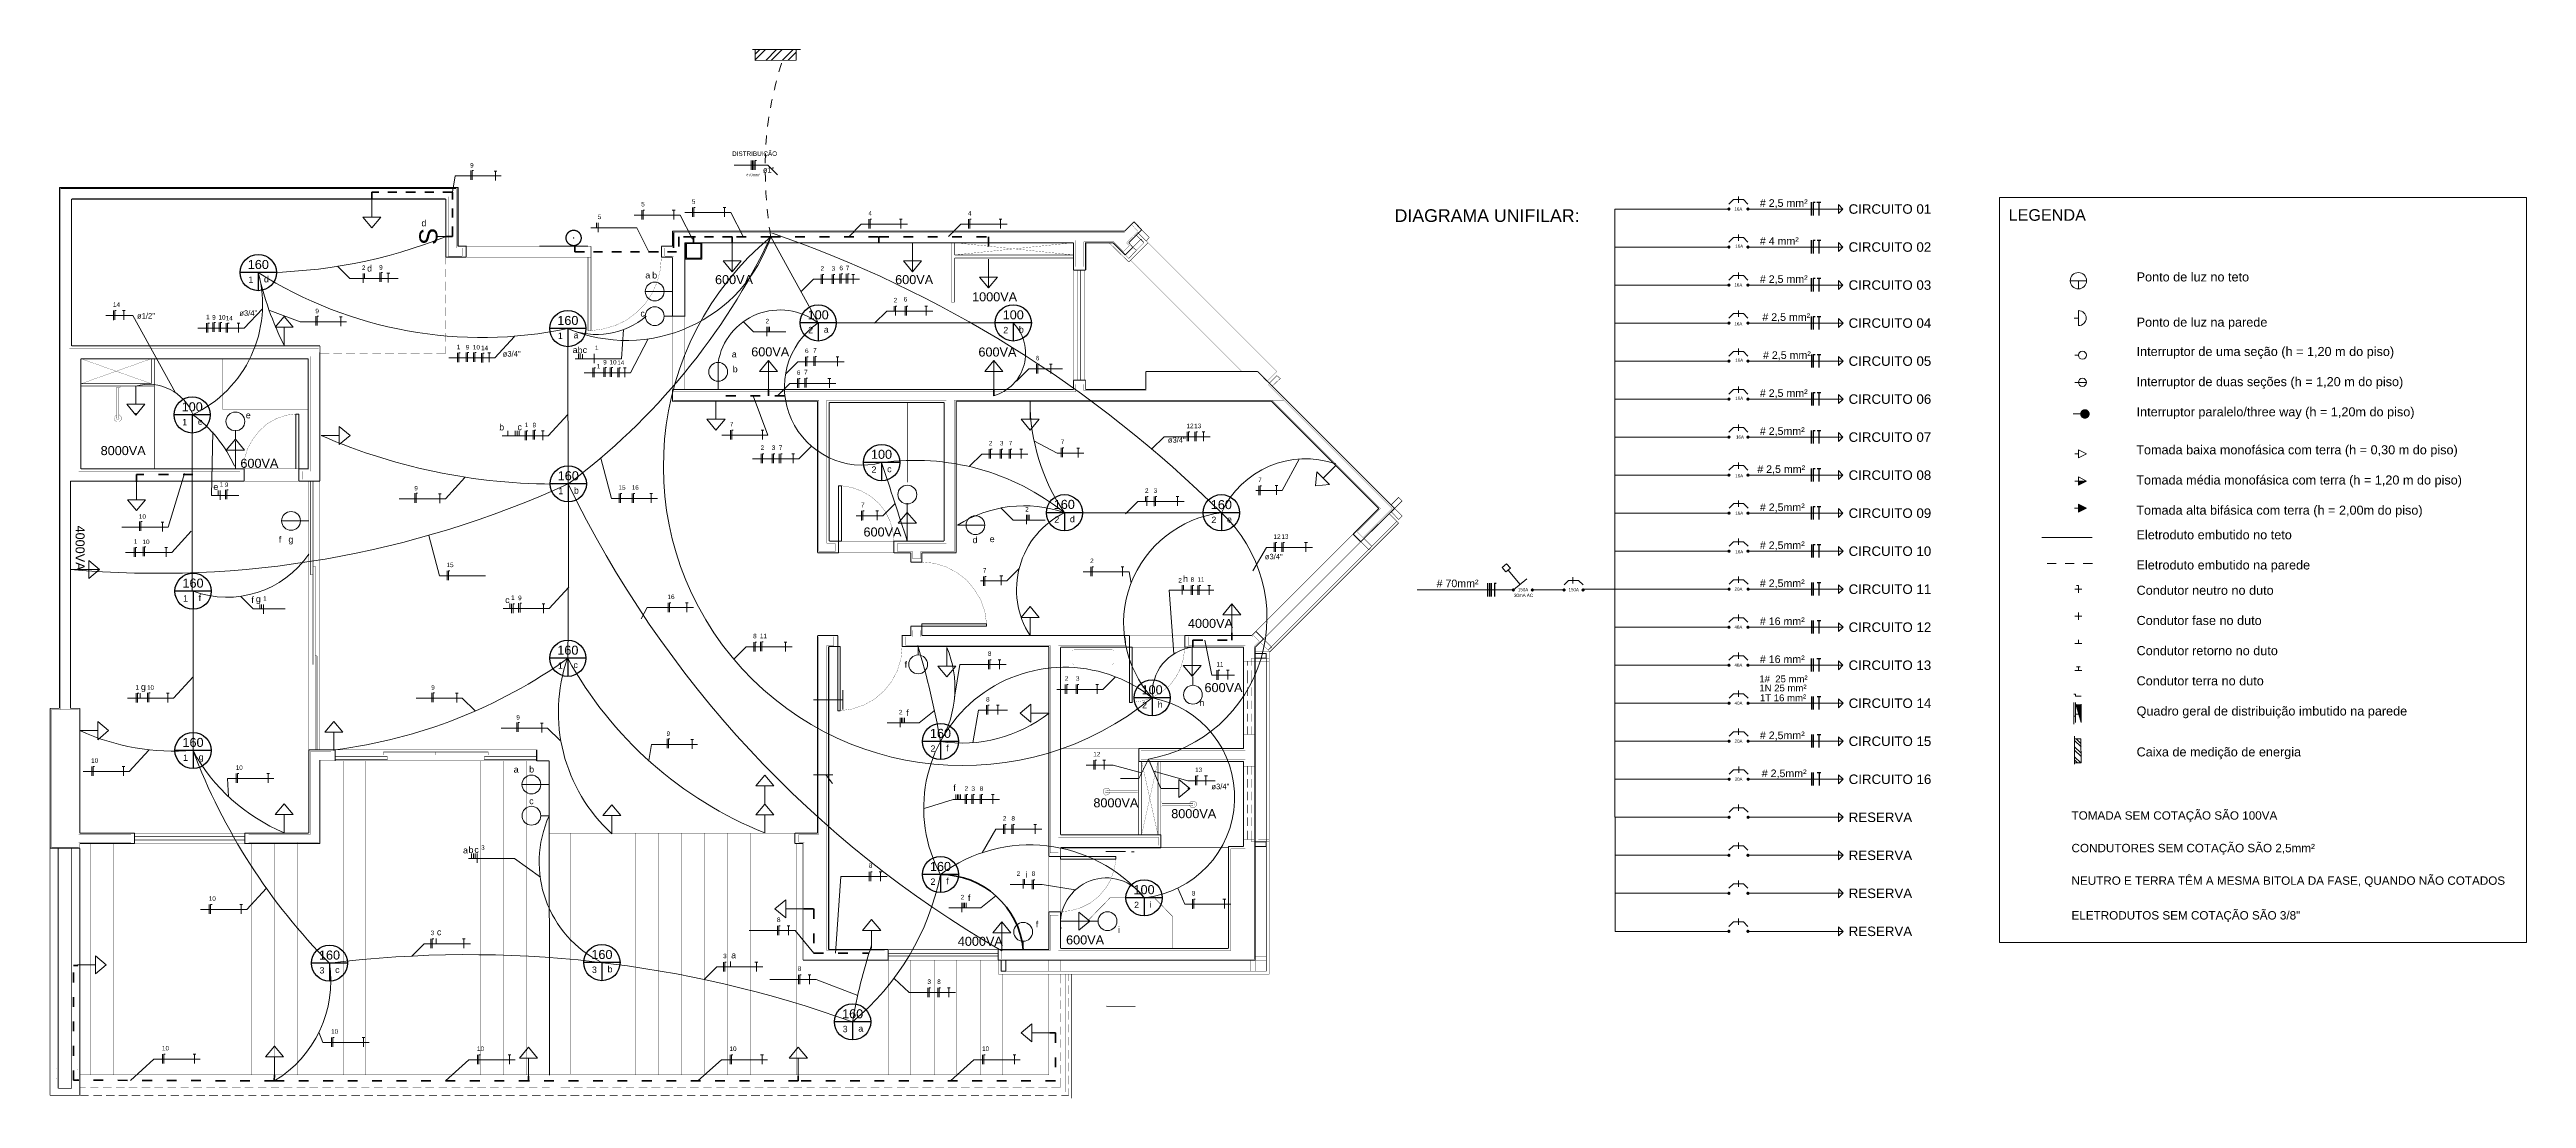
# Model space of a CAD drawing. Header units: millimetres. Extents: x 2082 to 2109.3, y 1288.2 to 1299.8.
import ezdxf

# ---------------------------------------------------------------- set-up
doc = ezdxf.new("R2010")
doc.units = ezdxf.units.MM
doc.header["$LTSCALE"] = 0.009
for name, pattern in [('atContinuous2', [0]), ('Parede', [30, 12, -18]), ('Piso', [18, 12, -3, 0, -3])]:
    doc.linetypes.add(name, pattern=pattern)
doc.layers.get('0').update_dxf_attribs({"color": 255, "lineweight": 5})
for name, color, linetype, lineweight in [('Circuitos', 30, 'Continuous', 5), ('Dados', 2, 'Continuous', 30), ('Dutos_Parede', 130, 'Parede', 5), ('Dutos_Piso', 140, 'Piso', 5), ('Dutos_Teto', 150, 'Continuous', 5), ('FiaçãoUnifilar', 30, 'Continuous', 30), ('Iluminação', 3, 'Continuous', 30), ('Tomadas', 10, 'Continuous', 5)]:
    doc.layers.add(name, color=color, linetype=linetype, lineweight=lineweight)
doc.layers.add('Legenda', color=253, linetype='Continuous')
doc.styles.add('ROMANC', font='Arial')
doc.styles.get("Standard").update_dxf_attribs({"font": 'Arial'})

msp = doc.modelspace()

# ---------------------------------------------------------------- texts
at = {"linetype": 'Continuous'}
for s, height, p in [('DIAGRAMA UNIFILAR:', 0.14, (2096.822894, 1297.896865)), ('CIRCUITO 01', 0.105, (2101.838303, 1297.986912)), ('CIRCUITO 02', 0.105, (2101.838429, 1297.566912)), ('CIRCUITO 03', 0.105, (2101.838429, 1297.146912)), ('CIRCUITO 04', 0.105, (2101.838682, 1296.726912)), ('CIRCUITO 05', 0.105, (2101.838809, 1296.306912)), ('CIRCUITO 06', 0.105, (2101.838809, 1295.886912)), ('CIRCUITO 07', 0.105, (2101.838429, 1295.466912)), ('CIRCUITO 08', 0.105, (2101.838556, 1295.046912)), ('CIRCUITO 09', 0.105, (2101.838556, 1294.626912)), ('CIRCUITO 10', 0.105, (2101.838809, 1294.206912)), ('CIRCUITO 11', 0.105, (2101.838936, 1293.786912)), ('CIRCUITO 12', 0.105, (2101.839062, 1293.366912)), ('CIRCUITO 13', 0.105, (2101.838303, 1292.946912)), ('CIRCUITO 14', 0.105, (2101.839315, 1292.526912)), ('CIRCUITO 15', 0.105, (2101.839442, 1292.106912)), ('CIRCUITO 16', 0.105, (2101.839569, 1291.686912)), ('RESERVA', 0.105, (2101.839695, 1291.266912)), ('RESERVA', 0.105, (2101.839695, 1290.846912)), ('RESERVA', 0.105, (2101.839948, 1290.426912)), ('RESERVA', 0.105, (2101.839695, 1290.006912))]:
    msp.add_text(s, height=height, dxfattribs=at).set_placement(p)
at = {"color": 2, "linetype": 'Continuous'}
for s, p in [('16A', (2100.576985, 1298.02244)), ('16A', (2100.585861, 1297.61119)), ('16A', (2100.577111, 1297.18244)), ('16A', (2100.576985, 1296.75369)), ('16A', (2100.586241, 1296.35119)), ('16A', (2100.586241, 1295.93119)), ('16A', (2100.594991, 1295.502503)), ('16A', (2100.586241, 1295.07369)), ('16A', (2100.586748, 1294.66244)), ('16A', (2100.586748, 1294.23369)), ('150A', (2098.184651, 1293.81656)), ('150A', (2098.744651, 1293.81656)), ('20A', (2100.578504, 1293.82244)), ('30mA AC', (2098.142651, 1293.75356)), ('40A', (2100.577491, 1293.40244)), ('40A', (2100.577491, 1292.98244)), ('40A', (2100.578504, 1292.56244)), ('20A', (2100.57901, 1292.14244)), ('20A', (2100.579517, 1291.72244))]:
    msp.add_text(s, height=0.035, dxfattribs=at).set_placement(p)
at = {"layer": 'Circuitos', "linetype": 'Continuous'}
for s, height, p in [('9', 0.05, (2086.60938, 1298.497684)), ('DISTRIBUIÇÃO', 0.05, (2089.503926, 1298.62593)), ('#70mm²', 0.03, (2089.660635, 1298.401604)), ('5', 0.05, (2088.019104, 1297.927684)), ('5', 0.05, (2088.499104, 1298.067684)), ('5', 0.05, (2089.059104, 1298.097684)), ('4', 0.05, (2091.009104, 1297.967684)), ('4', 0.05, (2092.109104, 1297.967684)), ('2', 0.05, (2085.413042, 1297.366086)), ('9', 0.05, (2085.60438, 1297.370238)), ('2', 0.05, (2090.480762, 1297.357745)), ('3', 0.05, (2090.603672, 1297.357745)), ('6', 0.05, (2090.68938, 1297.363476)), ('7', 0.05, (2090.75938, 1297.363476)), ('14', 0.05, (2082.663242, 1296.958576)), ('1', 0.05, (2083.692069, 1296.820923)), ('9', 0.05, (2083.75938, 1296.817684)), ('10', 0.05, (2083.82938, 1296.817684)), ('14', 0.05, (2083.90938, 1296.809339)), ('9', 0.05, (2084.89938, 1296.887684)), ('2', 0.05, (2091.289104, 1297.007684)), ('6', 0.05, (2091.399104, 1297.017684)), ('2', 0.05, (2089.873042, 1296.776086)), ('1', 0.05, (2086.462069, 1296.490923)), ('9', 0.05, (2086.55938, 1296.487684)), ('10', 0.05, (2086.63938, 1296.487684)), ('14', 0.05, (2086.72938, 1296.479339)), ('1', 0.05, (2087.988639, 1296.480729)), ('1', 0.05, (2088.009104, 1296.277684)), ('9', 0.05, (2088.07938, 1296.321892)), ('10', 0.05, (2088.14938, 1296.321892)), ('14', 0.05, (2088.23438, 1296.3161)), ('6', 0.05, (2090.309104, 1296.447684)), ('7', 0.05, (2090.39938, 1296.453476)), ('6', 0.05, (2092.859104, 1296.367684)), ('6', 0.05, (2090.219104, 1296.207684)), ('7', 0.05, (2090.29938, 1296.213476)), ('1', 0.05, (2087.211949, 1295.630923)), ('9', 0.05, (2087.29926, 1295.627684)), ('7', 0.05, (2089.479104, 1295.637684)), ('7', 0.05, (2093.13438, 1295.441892)), ('12', 0.05, (2094.523916, 1295.618142)), ('13', 0.05, (2094.608916, 1295.618142)), ('2', 0.05, (2089.819104, 1295.377684)), ('3', 0.05, (2089.942014, 1295.377684)), ('7', 0.05, (2090.01938, 1295.377684)), ('2', 0.05, (2092.339104, 1295.427684)), ('3', 0.05, (2092.462014, 1295.427684)), ('7', 0.05, (2092.55938, 1295.427684)), ('1', 0.05, (2083.842069, 1294.970923)), ('9', 0.05, (2083.89938, 1294.967684)), ('9', 0.05, (2085.992277, 1294.930238)), ('15', 0.05, (2088.249105, 1294.937685)), ('16', 0.05, (2088.39438, 1294.937685)), ('2', 0.05, (2094.064907, 1294.903489)), ('3', 0.05, (2094.161247, 1294.903489)), ('7', 0.05, (2095.315806, 1295.022095)), ('10', 0.05, (2082.94938, 1294.617684)), ('7', 0.05, (2090.927708, 1294.745248)), ('2', 0.05, (2092.741733, 1294.697395)), ('1', 0.05, (2082.892069, 1294.340923)), ('10', 0.05, (2082.98938, 1294.337684)), ('12', 0.05, (2095.485148, 1294.395627)), ('13', 0.05, (2095.571954, 1294.395627)), ('15', 0.05, (2086.34869, 1294.082868)), ('2', 0.05, (2093.459105, 1294.127683)), ('7', 0.05, (2092.27438, 1294.021892)), ('2', 0.05, (2094.433042, 1293.911878)), ('8', 0.05, (2094.56938, 1293.921892)), ('11', 0.05, (2094.64438, 1293.921892)), ('1', 0.05, (2084.322069, 1293.710923)), ('1', 0.05, (2087.062069, 1293.720923)), ('9', 0.05, (2087.13938, 1293.717684)), ('16', 0.05, (2088.790106, 1293.730646)), ('8', 0.05, (2089.73586, 1293.296524)), ('11', 0.05, (2089.811136, 1293.298108)), ('8', 0.05, (2092.329422, 1293.102439)), ('11', 0.05, (2094.85438, 1292.98473)), ('1', 0.05, (2082.912069, 1292.730923)), ('10', 0.05, (2083.03938, 1292.727684)), ('9', 0.05, (2086.17938, 1292.727684)), ('2', 0.05, (2093.179104, 1292.827684)), ('3', 0.05, (2093.302014, 1292.827684)), ('2', 0.05, (2091.347181, 1292.456086)), ('8', 0.05, (2092.30938, 1292.59846)), ('9', 0.05, (2087.11938, 1292.397684)), ('9', 0.05, (2088.77938, 1292.217684)), ('10', 0.05, (2082.422069, 1291.920923)), ('12', 0.05, (2093.49438, 1291.991892)), ('10', 0.05, (2084.019104, 1291.843476)), ('2', 0.05, (2092.071448, 1291.611892)), ('3', 0.05, (2092.14729, 1291.611892)), ('8', 0.05, (2092.23938, 1291.611892)), ('13', 0.05, (2094.618256, 1291.818576)), ('2', 0.05, (2092.49438, 1291.281892)), ('8', 0.05, (2092.58938, 1291.281892)), ('3', 0.05, (2086.730691, 1290.960729)), ('8', 0.05, (2091.013519, 1290.760198)), ('2', 0.05, (2092.647181, 1290.671878)), ('8', 0.05, (2092.813519, 1290.671892)), ('10', 0.05, (2083.721571, 1290.396563)), ('2', 0.05, (2092.029313, 1290.412268)), ('8', 0.05, (2094.582893, 1290.454892)), ('3', 0.05, (2086.172506, 1290.017181)), ('8', 0.05, (2089.99938, 1290.162121)), ('3', 0.05, (2089.404743, 1289.762014)), ('8', 0.05, (2090.22938, 1289.622121)), ('3', 0.05, (2091.662014, 1289.477684)), ('8', 0.05, (2091.76938, 1289.477684)), ('10', 0.05, (2085.072814, 1288.927684)), ('10', 0.05, (2083.204915, 1288.743476)), ('10', 0.05, (2086.684968, 1288.737539)), ('10', 0.05, (2089.474968, 1288.737539)), ('10', 0.05, (2092.264968, 1288.737539))]:
    msp.add_text(s, height=height, dxfattribs=at).set_placement(p)
at = {"layer": 'Circuitos'}
for s, p in [('ø1"', (2089.843914, 1298.441682)), ('ø1/2"', (2082.929071, 1296.829849)), ('ø3/4"', (2084.059071, 1296.859849)), ('ø3/4"', (2086.969071, 1296.409849)), ('ø3/4"', (2094.317679, 1295.457994)), ('ø3/4"', (2095.389071, 1294.169847)), ('ø3/4"', (2094.799071, 1291.629849))]:
    msp.add_text(s, height=0.06, dxfattribs=at).set_placement(p)
at = {"layer": 'Dados'}
for s, height, p in [('d', 0.07, (2086.071221, 1297.84919)), ('160', 0.1, (2084.152538, 1297.376834)), ('d', 0.07, (2085.471221, 1297.34919)), ('1', 0.07, (2084.158808, 1297.223283)), ('d', 0.07, (2084.331221, 1297.22919)), ('a', 0.07, (2088.544137, 1297.272747)), ('b', 0.07, (2088.620662, 1297.272049)), ('160', 0.1, (2087.572061, 1296.758178)), ('c', 0.07, (2088.49045, 1296.850801)), ('100', 0.1, (2090.337802, 1296.820642)), ('100', 0.1, (2092.493261, 1296.820642)), ('1', 0.07, (2087.578332, 1296.604627)), ('a', 0.07, (2087.750744, 1296.610534)), ('2', 0.07, (2090.344072, 1296.66709)), ('a', 0.07, (2090.516485, 1296.672997)), ('2', 0.07, (2092.499531, 1296.66709)), ('b', 0.07, (2092.671944, 1296.672997)), ('a', 0.07, (2087.741308, 1296.448624)), ('b', 0.07, (2087.796318, 1296.444166)), ('c', 0.07, (2087.852352, 1296.4481)), ('a', 0.07, (2089.499363, 1296.400593)), ('b', 0.07, (2089.510662, 1296.234799)), ('100', 0.1, (2083.422077, 1295.804308)), ('e', 0.07, (2084.13076, 1295.726664)), ('1', 0.07, (2083.428347, 1295.650757)), ('e', 0.07, (2083.60076, 1295.656664)), ('b', 0.07, (2086.930662, 1295.594166)), ('c', 0.07, (2087.132301, 1295.596133)), ('100', 0.1, (2091.037511, 1295.279684)), ('e', 0.07, (2083.772116, 1294.936133)), ('160', 0.1, (2087.576888, 1295.042701)), ('1', 0.07, (2087.583158, 1294.889149)), ('b', 0.07, (2087.755571, 1294.895056)), ('2', 0.07, (2091.043782, 1295.126133)), ('c', 0.07, (2091.216194, 1295.13204)), ('160', 0.1, (2093.056928, 1294.726461)), ('160', 0.1, (2094.792141, 1294.72374)), ('f', 0.07, (2084.494357, 1294.353396)), ('g', 0.07, (2084.601295, 1294.354166)), ('2', 0.07, (2093.063198, 1294.57291)), ('d', 0.07, (2093.235611, 1294.578817)), ('2', 0.07, (2094.798411, 1294.570188)), ('e', 0.07, (2094.970824, 1294.576096)), ('160', 0.1, (2083.431077, 1293.856447)), ('h', 0.07, (2094.485871, 1293.920531)), ('1', 0.07, (2083.437347, 1293.702895)), ('f', 0.07, (2083.60976, 1293.708803)), ('f', 0.07, (2084.192116, 1293.686133)), ('g', 0.07, (2084.242116, 1293.696133)), ('c', 0.07, (2086.996037, 1293.686133)), ('160', 0.1, (2087.572061, 1293.11555)), ('1', 0.07, (2087.578332, 1292.961999)), ('c', 0.07, (2087.750744, 1292.967906)), ('f', 0.07, (2091.409997, 1292.973396)), ('g', 0.07, (2082.972116, 1292.726133)), ('100', 0.1, (2094.027188, 1292.678175)), ('f', 0.07, (2091.42686, 1292.438123)), ('2', 0.07, (2094.033459, 1292.524624)), ('h', 0.07, (2094.205871, 1292.530531)), ('h', 0.07, (2094.665871, 1292.550531)), ('160', 0.1, (2083.431077, 1292.096447)), ('160', 0.1, (2091.688755, 1292.196447)), ('1', 0.07, (2083.437347, 1291.942895)), ('g', 0.07, (2083.60976, 1291.948803)), ('2', 0.07, (2091.695025, 1292.042895)), ('f', 0.07, (2091.867438, 1292.048803)), ('a', 0.07, (2087.090256, 1291.813396)), ('b', 0.07, (2087.261295, 1291.814166)), ('f', 0.07, (2091.947438, 1291.608803)), ('c', 0.07, (2087.261295, 1291.464166)), ('a', 0.07, (2086.530744, 1290.920534)), ('b', 0.07, (2086.590662, 1290.924166)), ('c', 0.07, (2086.656037, 1290.926133)), ('160', 0.1, (2091.688755, 1290.726447)), ('2', 0.07, (2091.695026, 1290.572895)), ('f', 0.07, (2091.867438, 1290.578803)), ('i', 0.07, (2092.746809, 1290.65205)), ('100', 0.1, (2093.938125, 1290.469694)), ('f', 0.07, (2092.108992, 1290.394306)), ('2', 0.07, (2093.944396, 1290.316143)), ('i', 0.07, (2094.116809, 1290.32205)), ('c', 0.07, (2086.242116, 1290.016133)), ('f', 0.07, (2092.858034, 1290.102087)), ('i', 0.07, (2093.766809, 1290.04205)), ('160', 0.1, (2084.938755, 1289.747245)), ('160', 0.1, (2087.948755, 1289.753767)), ('a', 0.07, (2089.493147, 1289.760844)), ('3', 0.07, (2084.945025, 1289.593693)), ('c', 0.07, (2085.117438, 1289.599601)), ('3', 0.07, (2087.955025, 1289.600216)), ('b', 0.07, (2088.127438, 1289.606123)), ('160', 0.1, (2090.718755, 1289.098446)), ('3', 0.07, (2090.725025, 1288.944895)), ('a', 0.07, (2090.897438, 1288.950802))]:
    msp.add_text(s, height=height, dxfattribs=at).set_placement(p)
for s, p in [('d', (2092.161181, 1294.347399)), ('e', (2092.350858, 1294.358261))]:
    msp.add_text(s, height=0.07, rotation=1.861464, dxfattribs=at).set_placement(p)
at = {"layer": 'FiaçãoUnifilar', "linetype": 'Continuous'}
for s, height, p in [('# 2,5 mm²', 0.084, (2100.858298, 1298.063495)), ('# 4 mm²', 0.084, (2100.858298, 1297.643826)), ('# 2,5 mm²', 0.084, (2100.858298, 1297.223576)), ('# 2,5 mm²', 0.084, (2100.886298, 1296.803576)), ('# 2,5 mm²', 0.084, (2100.893298, 1296.383576)), ('# 2,5 mm²', 0.084, (2100.858298, 1295.963896)), ('# 2,5mm²', 0.084, (2100.858298, 1295.543617)), ('# 2,5 mm²', 0.084, (2100.830298, 1295.123576)), ('# 2,5mm²', 0.084, (2100.858298, 1294.702149)), ('# 2,5mm²', 0.084, (2100.858298, 1294.283073)), ('# 70mm²', 0.084, (2097.286793, 1293.861173)), ('# 2,5mm²', 0.084, (2100.858298, 1293.863073)), ('# 16 mm²', 0.084, (2100.858298, 1293.4436)), ('# 16 mm²', 0.084, (2100.858298, 1293.023482)), ('1#  25 mm²', 0.0756, (2100.852274, 1292.81031)), ('1N 25 mm²', 0.0756, (2100.852274, 1292.709885)), ('1T 16 mm²', 0.0756, (2100.859274, 1292.601385)), ('# 2,5mm²', 0.084, (2100.858298, 1292.183073)), ('# 2,5mm²', 0.084, (2100.879298, 1291.763073))]:
    msp.add_text(s, height=height, dxfattribs=at).set_placement(p)
at = {"layer": 'Legenda', "color": 7, "linetype": 'Continuous'}
for s, p in [('TOMADA SEM COTAÇÃO SÃO 100VA', (2104.301362, 1291.293088)), ('CONDUTORES SEM COTAÇÃO SÃO 2,5mm²', (2104.301362, 1290.933251)), ('NEUTRO E TERRA TÊM A MESMA BITOLA DA FASE, QUANDO NÃO COTADOS', (2104.301362, 1290.573413)), ('ELETRODUTOS SEM COTAÇÃO SÃO 3/8"', (2104.301362, 1290.18985))]:
    msp.add_text(s, height=0.092403, dxfattribs=at).set_placement(p)
at = {"layer": 'Legenda', "lineweight": 0, "insert": (2103.606021, 1298.037649), "char_height": 0.128, "width": 3.457132, "attachment_point": 1}
msp.add_mtext('LEGENDA', dxfattribs=at)
at = {"layer": 'Legenda', "color": 7, "linetype": 'ByBlock', "lineweight": 0, "char_height": 0.1, "attachment_point": 1, "style": 'ROMANC'}
for s, insert, width in [('Ponto de luz no teto\\P\\P\\PPonto de luz na parede\\P\\P\\P\\P\\P\\P', (2105.020853, 1297.339395), 2.944421), ('Interruptor de uma seção (h = 1,20 m do piso)\\P\\PInterruptor de duas seções (h = 1,20 m do piso)\\P\\PInterruptor paralelo/three way (h = 1,20m do piso)', (2105.019907, 1296.515641), 3.150515), ('Tomada baixa monofásica com terra (h = 0,30 m do piso)\\P\\PTomada média monofásica com terra (h = 1,20 m do piso)\\P\\PTomada alta bifásica com terra (h = 2,00m do piso)\\P\\P ', (2105.016487, 1295.429246), 3.621481), ('Eletroduto embutido no teto\\P\\PEletroduto embutido na parede', (2105.019387, 1294.490368), 4.027855), ('Condutor neutro no duto\\P\\PCondutor fase no duto\\P\\PCondutor retorno no duto\\P\\PCondutor terra no duto\\P\\PQuadro geral de distribuição imbutido na parede', (2105.020253, 1293.877192), 4.30745), ('\\PCaixa de medição de energia', (2105.020519, 1292.258474), 2.819909)]:
    msp.add_mtext(s, dxfattribs=dict(at, insert=insert, width=width))
at = {"layer": 'Tomadas'}
msp.add_text('S', height=0.2, rotation=90, dxfattribs=at).set_placement((2086.247653, 1297.642603))
at = {"layer": 'Tomadas', "linetype": 'Continuous'}
for s, p in [('600VA', (2089.314922, 1297.209673)), ('600VA', (2091.304922, 1297.209673)), ('1000VA', (2092.154922, 1297.019673)), ('600VA', (2089.714922, 1296.411862)), ('600VA', (2092.224922, 1296.409673)), ('8000VA', (2082.527017, 1295.32047)), ('600VA', (2084.070981, 1295.179858)), ('600VA', (2090.955152, 1294.421457)), ('4000VA', (2094.539706, 1293.411687)), ('600VA', (2094.722478, 1292.70193)), ('8000VA', (2093.494856, 1291.429391)), ('8000VA', (2094.354856, 1291.309391)), ('600VA', (2093.193519, 1289.914684)), ('4000VA', (2091.996949, 1289.899011))]:
    msp.add_text(s, height=0.1, dxfattribs=at).set_placement(p)
msp.add_text('4000VA', height=0.1, rotation=270, dxfattribs=at).set_placement((2082.249974, 1294.542291))

# ---------------------------------------------------------------- hatches: boundary and pattern name
at = {"layer": 'Legenda', "lineweight": 0}
for points in [[(2104.501677, 1295.775537), (2104.501146, 1295.782961), (2104.499564, 1295.790234), (2104.496963, 1295.797208), (2104.493395, 1295.803741), (2104.488935, 1295.809699), (2104.483672, 1295.814962), (2104.477713, 1295.819423), (2104.471181, 1295.82299), (2104.464207, 1295.825591), (2104.456934, 1295.827173), (2104.449509, 1295.827704), (2104.442085, 1295.827173), (2104.434812, 1295.825591), (2104.427838, 1295.82299), (2104.421306, 1295.819423), (2104.415347, 1295.814962), (2104.410084, 1295.809699), (2104.405624, 1295.803741), (2104.402056, 1295.797208), (2104.399455, 1295.790234), (2104.397873, 1295.782961), (2104.397342, 1295.775537), (2104.397873, 1295.768113), (2104.399455, 1295.76084), (2104.402056, 1295.753866), (2104.405624, 1295.747333), (2104.410084, 1295.741374), (2104.415347, 1295.736111), (2104.421306, 1295.731651), (2104.427838, 1295.728084), (2104.434812, 1295.725483), (2104.442085, 1295.7239), (2104.449509, 1295.723369), (2104.456934, 1295.7239), (2104.464207, 1295.725483), (2104.471181, 1295.728084), (2104.477713, 1295.731651), (2104.483672, 1295.736111), (2104.488935, 1295.741374), (2104.493395, 1295.747333), (2104.496963, 1295.753866), (2104.499564, 1295.76084), (2104.501146, 1295.768113)], [(2104.467006, 1295.034221), (2104.377006, 1295.034221), (2104.377006, 1294.989221)], [(2104.377006, 1294.734221), (2104.467006, 1294.734221), (2104.377006, 1294.779221)], [(2104.377006, 1294.734221), (2104.377006, 1294.689221), (2104.467006, 1294.734221)], [(2104.406695, 1292.567966), (2104.347319, 1292.567966), (2104.406695, 1292.367966)]]:
    msp.add_hatch(color=7, dxfattribs=at).paths.add_polyline_path(points)

# ---------------------------------------------------------------- linework, layer by layer
for p, q in [((2083.052554, 1298.278902), (2082.070924, 1298.278902)), ((2082.72552, 1298.266024), (2082.083852, 1298.266024)), ((2083.8308, 1298.266024), (2082.72552, 1298.266024)), ((2083.576839, 1298.278902), (2083.052554, 1298.278902)), ((2086.47506, 1298.278902), (2083.576839, 1298.278902)), ((2085.78243, 1298.266024), (2083.8308, 1298.266024)), ((2086.455743, 1298.266024), (2085.78243, 1298.266024)), ((2088.857386, 1297.776682), (2088.862665, 1297.776682)), ((2087.910894, 1297.628591), (2087.37648, 1297.628591)), ((2087.37648, 1297.628591), (2087.910894, 1297.628591)), ((2087.910894, 1297.628591), (2087.37648, 1297.628591)), ((2098.208687, 1293.892443), (2098.077259, 1294.049978)), ((2098.134512, 1293.83056), (2098.282863, 1293.954327)), ((2087.485939, 1288.469236), (2087.481948, 1291.942278))]:
    msp.add_line(p, q)
at = {"linetype": 'Continuous'}
for p, q in [((2099.256404, 1298.03931), (2099.256404, 1297.61931)), ((2099.256404, 1298.03931), (2099.606404, 1298.03931)), ((2100.34305, 1298.03931), (2099.606404, 1298.03931)), ((2100.516404, 1298.03931), (2100.166404, 1298.03931)), ((2100.516404, 1298.094462), (2100.565986, 1298.143875)), ((2100.677259, 1298.14431), (2100.565986, 1298.14431)), ((2100.621623, 1298.14431), (2100.621623, 1298.17931)), ((2100.621623, 1298.14431), (2100.621623, 1298.10931)), ((2100.726404, 1298.094462), (2100.677259, 1298.14431)), ((2100.726404, 1298.03931), (2101.426404, 1298.03931)), ((2101.426404, 1298.03931), (2101.776404, 1298.03931)), ((2101.726539, 1297.990183), (2101.727276, 1298.089175)), ((2101.776404, 1298.03931), (2101.726539, 1297.990183)), ((2101.776404, 1298.03931), (2101.727276, 1298.089175)), ((2100.516531, 1297.674462), (2100.566113, 1297.723875)), ((2100.677386, 1297.72431), (2100.566113, 1297.72431)), ((2100.621749, 1297.72431), (2100.621749, 1297.75931)), ((2100.621749, 1297.72431), (2100.621749, 1297.68931)), ((2100.726531, 1297.674462), (2100.677386, 1297.72431)), ((2101.726666, 1297.570183), (2101.727403, 1297.669175)), ((2101.776531, 1297.61931), (2101.727403, 1297.669175)), ((2099.256531, 1297.61931), (2099.256531, 1297.19931)), ((2099.256531, 1297.61931), (2100.166531, 1297.61931)), ((2100.516531, 1297.61931), (2100.166531, 1297.61931)), ((2100.726531, 1297.61931), (2101.426531, 1297.61931)), ((2101.426531, 1297.61931), (2101.776531, 1297.61931)), ((2101.776531, 1297.61931), (2101.726666, 1297.570183)), ((2099.256531, 1297.19931), (2100.166531, 1297.19931)), ((2099.256657, 1297.19931), (2099.256657, 1296.77931)), ((2100.516531, 1297.19931), (2100.166531, 1297.19931)), ((2100.516531, 1297.254462), (2100.566113, 1297.303875)), ((2100.677386, 1297.30431), (2100.566113, 1297.30431)), ((2100.621749, 1297.30431), (2100.621749, 1297.33931)), ((2100.621749, 1297.30431), (2100.621749, 1297.26931)), ((2100.726531, 1297.254462), (2100.677386, 1297.30431)), ((2100.726531, 1297.19931), (2101.426531, 1297.19931)), ((2101.426531, 1297.19931), (2101.776531, 1297.19931)), ((2101.726666, 1297.150183), (2101.727403, 1297.249175)), ((2101.776531, 1297.19931), (2101.726666, 1297.150183)), ((2101.776531, 1297.19931), (2101.727403, 1297.249175)), ((2100.516784, 1296.834462), (2100.566366, 1296.883875)), ((2100.677639, 1296.88431), (2100.566366, 1296.88431)), ((2100.622003, 1296.88431), (2100.622003, 1296.91931)), ((2100.622003, 1296.88431), (2100.622003, 1296.84931)), ((2100.726784, 1296.834462), (2100.677639, 1296.88431)), ((2099.256784, 1296.77931), (2099.256784, 1296.35931)), ((2099.256784, 1296.77931), (2100.166784, 1296.77931)), ((2100.516784, 1296.77931), (2100.166784, 1296.77931)), ((2100.726784, 1296.77931), (2101.426784, 1296.77931)), ((2101.426784, 1296.77931), (2101.776784, 1296.77931)), ((2101.726919, 1296.730183), (2101.727656, 1296.829175)), ((2101.776784, 1296.77931), (2101.726919, 1296.730183)), ((2101.776784, 1296.77931), (2101.727656, 1296.829175)), ((2099.25691, 1296.35931), (2099.25691, 1295.93931)), ((2099.25691, 1296.35931), (2100.24505, 1296.35931)), ((2100.51691, 1296.35931), (2100.16691, 1296.35931)), ((2100.51691, 1296.414462), (2100.566493, 1296.463875)), ((2100.677766, 1296.46431), (2100.566493, 1296.46431)), ((2100.622129, 1296.46431), (2100.622129, 1296.49931)), ((2100.622129, 1296.46431), (2100.622129, 1296.42931)), ((2100.72691, 1296.414462), (2100.677766, 1296.46431)), ((2100.72691, 1296.35931), (2101.42691, 1296.35931)), ((2101.42691, 1296.35931), (2101.77691, 1296.35931)), ((2101.727046, 1296.310183), (2101.727783, 1296.409175)), ((2101.77691, 1296.35931), (2101.727046, 1296.310183)), ((2101.77691, 1296.35931), (2101.727783, 1296.409175)), ((2100.51691, 1295.994462), (2100.566493, 1296.043875)), ((2100.677766, 1296.04431), (2100.566493, 1296.04431)), ((2100.622129, 1296.04431), (2100.622129, 1296.07931)), ((2100.622129, 1296.04431), (2100.622129, 1296.00931)), ((2100.72691, 1295.994462), (2100.677766, 1296.04431)), ((2099.256404, 1295.93931), (2099.256404, 1295.51931)), ((2099.25691, 1295.93931), (2100.16691, 1295.93931)), ((2100.51691, 1295.93931), (2100.16691, 1295.93931)), ((2100.72691, 1295.93931), (2101.42691, 1295.93931)), ((2101.42691, 1295.93931), (2101.77691, 1295.93931)), ((2101.727046, 1295.890183), (2101.727783, 1295.989175)), ((2101.77691, 1295.93931), (2101.727046, 1295.890183)), ((2101.77691, 1295.93931), (2101.727783, 1295.989175)), ((2099.256531, 1295.51931), (2099.256531, 1295.09931)), ((2099.25691, 1295.51931), (2100.23105, 1295.51931)), ((2100.51691, 1295.51931), (2100.16691, 1295.51931)), ((2100.51691, 1295.574462), (2100.566493, 1295.623875)), ((2100.677766, 1295.62431), (2100.566493, 1295.62431)), ((2100.622129, 1295.62431), (2100.622129, 1295.65931)), ((2100.622129, 1295.62431), (2100.622129, 1295.58931)), ((2100.72691, 1295.574462), (2100.677766, 1295.62431)), ((2100.72691, 1295.51931), (2101.42691, 1295.51931)), ((2101.426531, 1295.51931), (2101.776531, 1295.51931)), ((2101.726666, 1295.470183), (2101.727403, 1295.569175)), ((2101.776531, 1295.51931), (2101.726666, 1295.470183)), ((2101.776531, 1295.51931), (2101.727403, 1295.569175)), ((2100.622129, 1295.20431), (2100.622129, 1295.23931)), ((2099.256657, 1295.09931), (2099.256657, 1294.67931)), ((2099.25691, 1295.09931), (2099.60691, 1295.09931)), ((2099.25691, 1295.09931), (2100.23105, 1295.09931)), ((2100.51691, 1295.09931), (2100.16691, 1295.09931)), ((2100.51691, 1295.154462), (2100.566493, 1295.203875)), ((2100.677766, 1295.20431), (2100.566493, 1295.20431)), ((2100.622129, 1295.20431), (2100.622129, 1295.16931)), ((2100.72691, 1295.154462), (2100.677766, 1295.20431)), ((2100.72691, 1295.09931), (2101.42691, 1295.09931)), ((2101.426657, 1295.09931), (2101.776657, 1295.09931)), ((2101.726793, 1295.050183), (2101.727529, 1295.149175)), ((2101.776657, 1295.09931), (2101.726793, 1295.050183)), ((2101.776657, 1295.09931), (2101.727529, 1295.149175)), ((2099.256784, 1294.67931), (2099.256784, 1294.25931)), ((2099.25691, 1294.67931), (2099.60691, 1294.67931)), ((2099.257417, 1294.67931), (2100.231556, 1294.67931)), ((2100.517417, 1294.67931), (2100.167417, 1294.67931)), ((2100.517417, 1294.734462), (2100.566999, 1294.783875)), ((2100.678272, 1294.78431), (2100.566999, 1294.78431)), ((2100.622636, 1294.78431), (2100.622636, 1294.81931)), ((2100.622636, 1294.78431), (2100.622636, 1294.74931)), ((2100.727417, 1294.734462), (2100.678272, 1294.78431)), ((2100.727417, 1294.67931), (2101.427417, 1294.67931)), ((2101.426657, 1294.67931), (2101.776657, 1294.67931)), ((2101.726793, 1294.630183), (2101.727529, 1294.729175)), ((2101.776657, 1294.67931), (2101.726793, 1294.630183)), ((2101.776657, 1294.67931), (2101.727529, 1294.729175)), ((2100.622636, 1294.36431), (2100.622636, 1294.39931)), ((2099.25691, 1294.25931), (2099.25691, 1293.83931)), ((2099.25691, 1294.25931), (2099.60691, 1294.25931)), ((2099.257417, 1294.25931), (2100.231556, 1294.25931)), ((2100.517417, 1294.25931), (2100.167417, 1294.25931)), ((2100.517417, 1294.314462), (2100.566999, 1294.363875)), ((2100.678272, 1294.36431), (2100.566999, 1294.36431)), ((2100.622636, 1294.36431), (2100.622636, 1294.32931)), ((2100.727417, 1294.314462), (2100.678272, 1294.36431)), ((2100.727417, 1294.25931), (2101.427417, 1294.25931)), ((2101.42691, 1294.25931), (2101.77691, 1294.25931)), ((2101.727046, 1294.210183), (2101.727783, 1294.309175)), ((2101.77691, 1294.25931), (2101.727046, 1294.210183)), ((2101.77691, 1294.25931), (2101.727783, 1294.309175)), ((2098.694512, 1293.885712), (2098.744094, 1293.935125)), ((2098.855367, 1293.93556), (2098.744094, 1293.93556)), ((2098.793651, 1293.93556), (2098.793651, 1293.97056)), ((2098.793651, 1293.93556), (2098.793651, 1293.90056)), ((2098.904512, 1293.885712), (2098.855367, 1293.93556)), ((2098.904512, 1293.83931), (2099.32105, 1293.83931)), ((2099.257037, 1293.83931), (2099.257037, 1293.41931)), ((2099.607037, 1293.83931), (2099.257037, 1293.83931)), ((2099.257923, 1293.83931), (2100.232063, 1293.83931)), ((2100.517923, 1293.83931), (2100.167923, 1293.83931)), ((2100.517923, 1293.894462), (2100.567506, 1293.943875)), ((2100.678779, 1293.94431), (2100.567506, 1293.94431)), ((2100.623142, 1293.94431), (2100.623142, 1293.97931)), ((2100.623142, 1293.94431), (2100.623142, 1293.90931)), ((2100.727923, 1293.894462), (2100.678779, 1293.94431)), ((2100.727923, 1293.83931), (2101.427923, 1293.83931)), ((2101.427037, 1293.83931), (2101.777037, 1293.83931)), ((2101.727172, 1293.790183), (2101.727909, 1293.889175)), ((2101.777037, 1293.83931), (2101.727172, 1293.790183)), ((2101.777037, 1293.83931), (2101.727909, 1293.889175)), ((2098.134512, 1293.83056), (2097.071651, 1293.83056)), ((2098.694512, 1293.83056), (2098.344512, 1293.83056)), ((2099.256404, 1293.41931), (2099.606404, 1293.41931)), ((2099.25691, 1293.41931), (2100.23105, 1293.41931)), ((2099.257164, 1293.41931), (2099.257164, 1292.99931)), ((2100.51691, 1293.41931), (2100.16691, 1293.41931)), ((2100.51691, 1293.474462), (2100.566493, 1293.523875)), ((2100.677766, 1293.52431), (2100.566493, 1293.52431)), ((2100.622129, 1293.52431), (2100.622129, 1293.55931)), ((2100.622129, 1293.52431), (2100.622129, 1293.48931)), ((2100.72691, 1293.474462), (2100.677766, 1293.52431)), ((2100.72691, 1293.41931), (2101.42691, 1293.41931)), ((2101.427164, 1293.41931), (2101.777164, 1293.41931)), ((2101.727299, 1293.370183), (2101.728036, 1293.469175)), ((2101.777164, 1293.41931), (2101.727299, 1293.370183)), ((2101.777164, 1293.41931), (2101.728036, 1293.469175)), ((2100.51691, 1293.054462), (2100.566493, 1293.103875)), ((2100.677766, 1293.10431), (2100.566493, 1293.10431)), ((2100.622129, 1293.10431), (2100.622129, 1293.13931)), ((2100.622129, 1293.10431), (2100.622129, 1293.06931)), ((2100.72691, 1293.054462), (2100.677766, 1293.10431)), ((2101.726539, 1292.950183), (2101.727276, 1293.049175)), ((2101.776404, 1292.99931), (2101.727276, 1293.049175)), ((2099.256404, 1292.99931), (2099.606404, 1292.99931)), ((2099.25691, 1292.99931), (2100.23105, 1292.99931)), ((2099.25729, 1292.99931), (2099.25729, 1292.57931)), ((2100.51691, 1292.99931), (2100.16691, 1292.99931)), ((2100.72691, 1292.99931), (2101.42691, 1292.99931)), ((2101.426404, 1292.99931), (2101.776404, 1292.99931)), ((2101.776404, 1292.99931), (2101.726539, 1292.950183)), ((2099.257417, 1292.57931), (2099.257417, 1292.15931)), ((2099.257417, 1292.57931), (2099.607417, 1292.57931)), ((2099.257923, 1292.57931), (2100.232063, 1292.57931)), ((2100.517923, 1292.57931), (2100.167923, 1292.57931)), ((2100.517923, 1292.634462), (2100.567506, 1292.683875)), ((2100.678779, 1292.68431), (2100.567506, 1292.68431)), ((2100.623142, 1292.68431), (2100.623142, 1292.71931)), ((2100.623142, 1292.68431), (2100.623142, 1292.64931)), ((2100.727923, 1292.634462), (2100.678779, 1292.68431)), ((2100.727923, 1292.57931), (2101.427923, 1292.57931)), ((2101.427417, 1292.57931), (2101.777417, 1292.57931)), ((2101.727552, 1292.530183), (2101.728289, 1292.629175)), ((2101.777417, 1292.57931), (2101.727552, 1292.530183)), ((2101.777417, 1292.57931), (2101.728289, 1292.629175)), ((2100.51843, 1292.214462), (2100.568012, 1292.263875)), ((2100.679285, 1292.26431), (2100.568012, 1292.26431)), ((2100.623649, 1292.26431), (2100.623649, 1292.29931)), ((2100.623649, 1292.26431), (2100.623649, 1292.22931)), ((2100.72843, 1292.214462), (2100.679285, 1292.26431)), ((2101.727679, 1292.110183), (2101.728416, 1292.209175)), ((2101.777543, 1292.15931), (2101.728416, 1292.209175)), ((2099.256404, 1292.15931), (2099.606404, 1292.15931)), ((2099.257543, 1292.15931), (2099.257543, 1291.73931)), ((2099.25843, 1292.15931), (2100.232569, 1292.15931)), ((2100.51843, 1292.15931), (2100.16843, 1292.15931)), ((2100.72843, 1292.15931), (2101.42843, 1292.15931)), ((2101.427543, 1292.15931), (2101.777543, 1292.15931)), ((2101.777543, 1292.15931), (2101.727679, 1292.110183)), ((2099.25767, 1291.73931), (2099.25767, 1291.31931)), ((2099.25767, 1291.73931), (2099.60767, 1291.73931)), ((2099.258936, 1291.73931), (2100.233075, 1291.73931)), ((2100.518936, 1291.73931), (2100.168936, 1291.73931)), ((2100.518936, 1291.794462), (2100.568518, 1291.843875)), ((2100.679791, 1291.84431), (2100.568518, 1291.84431)), ((2100.624155, 1291.84431), (2100.624155, 1291.87931)), ((2100.624155, 1291.84431), (2100.624155, 1291.80931)), ((2100.728936, 1291.794462), (2100.679791, 1291.84431)), ((2100.728936, 1291.73931), (2101.428936, 1291.73931)), ((2101.42767, 1291.73931), (2101.77767, 1291.73931)), ((2101.727805, 1291.690183), (2101.728542, 1291.789175)), ((2101.77767, 1291.73931), (2101.727805, 1291.690183)), ((2101.77767, 1291.73931), (2101.728542, 1291.789175)), ((2100.518303, 1291.374462), (2100.567885, 1291.423875)), ((2100.679158, 1291.42431), (2100.567885, 1291.42431)), ((2100.623522, 1291.42431), (2100.623522, 1291.45931)), ((2100.623522, 1291.42431), (2100.623522, 1291.38931)), ((2100.728303, 1291.374462), (2100.679158, 1291.42431)), ((2099.256404, 1291.31931), (2099.606404, 1291.31931)), ((2099.257797, 1291.31931), (2099.257797, 1290.89931)), ((2099.258303, 1291.31931), (2100.232442, 1291.31931)), ((2100.518303, 1291.31931), (2100.168303, 1291.31931)), ((2100.728303, 1291.31931), (2101.428303, 1291.31931)), ((2101.427797, 1291.31931), (2101.777797, 1291.31931)), ((2101.727932, 1291.270183), (2101.728669, 1291.369175)), ((2101.777797, 1291.31931), (2101.727932, 1291.270183)), ((2101.777797, 1291.31931), (2101.728669, 1291.369175)), ((2099.256404, 1290.89931), (2100.166404, 1290.89931)), ((2099.257923, 1290.89931), (2099.257923, 1290.47931)), ((2100.516404, 1290.89931), (2100.166404, 1290.89931)), ((2100.516404, 1290.954462), (2100.565986, 1291.003875)), ((2100.677259, 1291.00431), (2100.565986, 1291.00431)), ((2100.623522, 1291.00431), (2100.623522, 1291.03931)), ((2100.623522, 1291.00431), (2100.623522, 1290.96931)), ((2100.726404, 1290.954462), (2100.677259, 1291.00431)), ((2100.726404, 1290.89931), (2101.426404, 1290.89931)), ((2101.427797, 1290.89931), (2101.777797, 1290.89931)), ((2101.727932, 1290.850183), (2101.728669, 1290.949175)), ((2101.777797, 1290.89931), (2101.727932, 1290.850183)), ((2101.777797, 1290.89931), (2101.728669, 1290.949175)), ((2100.516404, 1290.534462), (2100.565986, 1290.583875)), ((2100.677259, 1290.58431), (2100.565986, 1290.58431)), ((2100.623522, 1290.58431), (2100.623522, 1290.61931)), ((2100.623522, 1290.58431), (2100.623522, 1290.54931)), ((2100.726404, 1290.534462), (2100.677259, 1290.58431)), ((2099.256404, 1290.47931), (2100.166404, 1290.47931)), ((2099.25805, 1290.47931), (2099.25805, 1290.05931)), ((2100.516404, 1290.47931), (2100.166404, 1290.47931)), ((2100.726404, 1290.47931), (2101.426404, 1290.47931)), ((2101.42805, 1290.47931), (2101.77805, 1290.47931)), ((2101.728185, 1290.430183), (2101.728922, 1290.529175)), ((2101.77805, 1290.47931), (2101.728185, 1290.430183)), ((2101.77805, 1290.47931), (2101.728922, 1290.529175)), ((2099.258176, 1290.05931), (2100.32905, 1290.05931)), ((2100.516404, 1290.05931), (2100.166404, 1290.05931)), ((2100.516404, 1290.114462), (2100.565986, 1290.163875)), ((2100.677259, 1290.16431), (2100.565986, 1290.16431)), ((2100.623522, 1290.16431), (2100.623522, 1290.19931)), ((2100.623522, 1290.16431), (2100.623522, 1290.12931)), ((2100.726404, 1290.114462), (2100.677259, 1290.16431)), ((2100.726404, 1290.05931), (2101.426404, 1290.05931)), ((2101.427797, 1290.05931), (2101.777797, 1290.05931)), ((2101.727932, 1290.010183), (2101.728669, 1290.109175)), ((2101.777797, 1290.05931), (2101.727932, 1290.010183)), ((2101.777797, 1290.05931), (2101.728669, 1290.109175))]:
    msp.add_line(p, q, dxfattribs=at)
at = {"lineweight": 50}
for p, q in [((2088.857386, 1297.609275), (2088.857386, 1297.776682)), ((2088.857386, 1297.776682), (2088.862665, 1297.776682))]:
    msp.add_line(p, q, dxfattribs=at)
at = {"color": 0, "linetype": 'atContinuous2'}
for p, q in [((2084.685095, 1295.77424), (2084.685095, 1295.169)), ((2084.685095, 1295.77424), (2084.717289, 1295.77424)), ((2084.717289, 1295.169), (2084.717289, 1295.77424)), ((2090.679544, 1294.982277), (2090.679544, 1294.370599)), ((2090.679544, 1294.982277), (2090.711737, 1294.982277)), ((2090.679544, 1294.982277), (2090.679544, 1294.370599)), ((2090.679544, 1294.982277), (2090.711737, 1294.982277)), ((2090.711737, 1294.370599), (2090.711737, 1294.982277)), ((2090.711737, 1294.370599), (2090.711737, 1294.982277)), ((2090.711737, 1294.370599), (2090.679544, 1294.370599)), ((2090.711737, 1294.370599), (2090.679544, 1294.370599)), ((2091.600281, 1293.4563), (2091.600281, 1293.430546)), ((2091.600281, 1293.4563), (2092.314979, 1293.4563)), ((2091.600281, 1293.4563), (2091.600281, 1293.430546)), ((2091.600281, 1293.4563), (2092.314979, 1293.4563)), ((2092.314979, 1293.430546), (2091.600281, 1293.430546)), ((2092.314979, 1293.430546), (2091.600281, 1293.430546)), ((2092.314979, 1293.430546), (2092.314979, 1293.4563)), ((2092.314979, 1293.430546), (2092.314979, 1293.4563)), ((2090.673105, 1293.20519), (2090.673105, 1292.496931)), ((2090.673105, 1293.20519), (2090.69886, 1293.20519)), ((2090.69886, 1292.496931), (2090.69886, 1293.20519)), ((2093.892465, 1293.198752), (2093.892465, 1292.587073)), ((2093.892465, 1293.198752), (2093.924659, 1293.198752)), ((2093.924659, 1292.587073), (2093.924659, 1293.198752)), ((2095.283228, 1293.127926), (2095.283228, 1293.076416)), ((2095.283228, 1293.127926), (2095.405564, 1293.127926)), ((2095.405564, 1293.076416), (2095.283228, 1293.076416)), ((2095.405564, 1293.076416), (2095.405564, 1293.127926)), ((2090.69886, 1292.496931), (2090.673105, 1292.496931)), ((2093.924659, 1292.587073), (2093.892465, 1292.587073)), ((2093.132696, 1290.887251), (2093.132696, 1290.855058)), ((2093.132696, 1290.887251), (2093.744374, 1290.887251)), ((2093.132696, 1290.887251), (2093.132696, 1290.855058)), ((2093.132696, 1290.887251), (2093.744374, 1290.887251)), ((2093.744374, 1290.855058), (2093.132696, 1290.855058)), ((2093.744374, 1290.855058), (2093.132696, 1290.855058)), ((2093.744374, 1290.855058), (2093.744374, 1290.887251)), ((2093.744374, 1290.855058), (2093.744374, 1290.887251)), ((2095.283228, 1291.048219), (2095.283228, 1290.996709)), ((2095.283228, 1291.048219), (2095.405564, 1291.048219)), ((2095.405564, 1290.996709), (2095.283228, 1290.996709)), ((2095.405564, 1290.996709), (2095.405564, 1291.048219)), ((2092.475947, 1289.741159), (2092.475947, 1289.618823)), ((2092.475947, 1289.741159), (2092.527456, 1289.741159)), ((2092.527456, 1289.618823), (2092.527456, 1289.741159)), ((2092.527456, 1289.618823), (2092.475947, 1289.618823))]:
    msp.add_line(p, q, dxfattribs=at)
at = {"color": 28}
for p, q in [((2090.725129, 1292.616709), (2090.402067, 1292.616709)), ((2090.725129, 1292.722964), (2090.725129, 1292.509258)), ((2090.615288, 1291.786512), (2090.402067, 1291.786512)), ((2090.543643, 1291.784121), (2090.6117, 1291.693378)), ((2093.848077, 1290.939609), (2093.633661, 1290.939609)), ((2093.916134, 1290.938413), (2093.944798, 1290.938413)), ((2093.955527, 1289.230257), (2093.640124, 1289.231453))]:
    msp.add_line(p, q, dxfattribs=at)
at = {"color": 0, "flags": 128}
for points, const_width in [([(2082.070975, 1298.278342), (2082.070975, 1292.522686)], 0.011364), ([(2082.083852, 1298.264936), (2082.083852, 1295.053103)], 0.002273), ([(2086.455743, 1297.609275), (2086.455743, 1298.266024)], 0.002273), ([(2086.47506, 1297.628591), (2086.47506, 1298.278902)], 0.011364), ([(2082.180433, 1298.175882), (2082.180433, 1296.501815)], 0.002273), ([(2086.365601, 1298.175882), (2082.180433, 1298.175882)], 0.002273), ([(2082.206188, 1298.150127), (2082.206188, 1296.52757)], 0.011364), ([(2086.339846, 1298.150127), (2082.206188, 1298.150127)], 0.011364), ([(2086.339846, 1297.506255), (2086.339846, 1298.150127)], 0.011364), ([(2086.365601, 1297.519133), (2086.365601, 1298.175882)], 0.002273), ([(2088.844508, 1297.795998), (2093.840955, 1297.795998)], 0.011364), ([(2088.844508, 1297.795998), (2088.844508, 1297.628591)], 0.011364), ([(2088.844508, 1297.506255), (2088.844508, 1296.855945), (2088.979722, 1296.855945), (2088.979722, 1297.667223)], 0.011364), ([(2088.862665, 1297.776682), (2093.840955, 1297.776682)], 0.002273), ([(2088.953967, 1297.692978), (2093.300103, 1297.692978)], 0.002273), ([(2088.953967, 1296.868822), (2088.953967, 1297.692978)], 0.002273), ([(2088.979722, 1297.667223), (2093.274348, 1297.667223)], 0.011364), ([(2091.960849, 1297.010474), (2091.928655, 1297.010474), (2091.928655, 1297.667223)], 0.003219), ([(2091.960849, 1297.667223), (2091.960849, 1297.53201)], 0.006819), ([(2093.274348, 1297.364603), (2093.274348, 1297.667223)], 0.011364), ([(2093.300103, 1297.403236), (2093.300103, 1297.692978)], 0.002273), ([(2093.390245, 1297.403236), (2093.390245, 1297.680101)], 0.002273), ([(2093.390245, 1297.680101), (2093.71862, 1297.680101)], 0.002273), ([(2093.712181, 1297.667223), (2093.409561, 1297.667223), (2093.409561, 1297.364603)], 0.011364), ([(2093.409561, 1297.667223), (2093.712181, 1297.667223)], 0.011364), ([(2093.886026, 1297.454746), (2093.66711, 1297.667223)], 0.004546), ([(2093.66711, 1297.667223), (2093.712181, 1297.667223)], 0.004507), ([(2093.847394, 1297.53201), (2093.712181, 1297.667223)], 0.011364), ([(2093.886026, 1297.493378), (2093.712181, 1297.667223)], 0.004546), ([(2093.828078, 1297.570643), (2093.71862, 1297.680101)], 0.002273), ([(2093.943975, 1297.899017), (2093.840955, 1297.795998)], 0.011364), ([(2093.924659, 1297.860385), (2093.840955, 1297.776682)], 0.002273), ([(2093.989046, 1297.789559), (2093.860271, 1297.667223)], 0.002273), ([(2094.027678, 1297.808875), (2093.886026, 1297.667223)], 0.011364), ([(2093.931097, 1297.615714), (2093.886026, 1297.667223)], 0.006844), ([(2093.886026, 1297.454746), (2094.098504, 1297.667223)], 0.004546), ([(2093.989046, 1297.789559), (2093.924659, 1297.860385)], 0.002273), ([(2093.96973, 1297.58352), (2094.053433, 1297.667223), (2094.021239, 1297.705856), (2093.931097, 1297.615714), (2093.96973, 1297.58352)], 0.005029), ([(2094.027678, 1297.808875), (2093.943975, 1297.899017)], 0.011364), ([(2093.96973, 1297.750927), (2094.053433, 1297.667223)], 0.004546), ([(2093.96973, 1297.750927), (2093.989046, 1297.776682)], 0.003219), ([(2093.989046, 1297.776682), (2094.079188, 1297.686539), (2094.111381, 1297.725172), (2094.027678, 1297.808875), (2093.989046, 1297.776682)], 0.005029), ([(2093.989046, 1297.776682), (2094.098504, 1297.667223)], 0.004546), ([(2095.412003, 1296.134808), (2095.521461, 1296.244266), (2094.098504, 1297.667223)], 0.004546), ([(2086.339846, 1297.506255), (2086.565202, 1297.506255)], 0.011364), ([(2086.339846, 1297.506255), (2086.339846, 1297.428991)], 0.004546), ([(2086.365601, 1297.519133), (2086.520131, 1297.519133)], 0.002273), ([(2086.455743, 1297.609275), (2086.520131, 1297.609275)], 0.002273), ([(2086.47506, 1297.628591), (2086.565202, 1297.628591)], 0.009014), ([(2086.565202, 1297.506255), (2086.565202, 1297.628591), (2086.47506, 1297.628591)], 0.009014), ([(2086.47506, 1297.628591), (2086.47506, 1297.622152)], 0.000644), ([(2086.47506, 1297.628591), (2086.47506, 1297.622152)], 0.000644), ([(2086.520131, 1297.519133), (2086.520131, 1297.609275)], 0.002273), ([(2086.565202, 1297.506255), (2086.565202, 1297.628591)], 0.011364), ([(2087.37648, 1297.628591), (2086.565202, 1297.628591)], 0.004546), ([(2086.565202, 1297.506255), (2087.37648, 1297.506255)], 0.004546), ([(2087.37648, 1297.628591), (2087.945142, 1297.628591)], 0.004546), ([(2087.945142, 1297.506255), (2087.37648, 1297.506255)], 0.004546), ([(2087.910894, 1297.506255), (2087.910894, 1296.694977)], 0.006819), ([(2087.943088, 1297.626855), (2087.943088, 1296.694977)], 0.006819), ([(2087.943088, 1296.694977), (2088.078301, 1296.714293), (2088.213514, 1296.752925), (2088.33585, 1296.810874), (2088.445308, 1296.894577), (2088.541889, 1296.991158), (2088.619153, 1297.107055), (2088.677102, 1297.235829), (2088.709295, 1297.364603), (2088.722173, 1297.506255)], 0.002273), ([(2088.844508, 1297.628591), (2088.722173, 1297.628591)], 0.011364), ([(2088.722173, 1297.506255), (2088.722173, 1297.628591)], 0.011364), ([(2088.844508, 1297.628591), (2088.722173, 1297.628591)], 0.011364), ([(2088.844508, 1297.628591), (2088.722173, 1297.628591)], 0.011364), ([(2088.844508, 1297.628591), (2088.722173, 1297.628591)], 0.011364), ([(2088.844508, 1297.506255), (2088.722173, 1297.506255)], 0.011364), ([(2088.857386, 1297.609275), (2088.760805, 1297.609275)], 0.002273), ([(2088.760805, 1297.519133), (2088.760805, 1297.609275)], 0.002273), ([(2088.857386, 1297.519133), (2088.760805, 1297.519133)], 0.002273), ([(2088.844508, 1296.855945), (2088.844508, 1297.506255)], 0.011364), ([(2088.857386, 1296.868822), (2088.857386, 1297.519133)], 0.002273), ([(2091.960849, 1297.010474), (2091.928655, 1297.010474), (2091.928655, 1297.499817)], 0.003219), ([(2091.960849, 1297.53201), (2093.274348, 1297.53201)], 0.006819), ([(2091.960849, 1297.010474), (2091.960849, 1297.499817)], 0.006819), ([(2091.960849, 1297.010474), (2091.960849, 1297.499817)], 0.006819), ([(2091.960849, 1297.499817), (2093.274348, 1297.499817)], 0.006819), ([(2093.274348, 1297.53201), (2091.960849, 1297.667223)], 0.002273), ([(2091.960849, 1297.53201), (2093.274348, 1297.667223)], 0.002273), ([(2093.300103, 1297.403236), (2093.390245, 1297.403236)], 0.002273), ([(2093.828078, 1297.570643), (2093.892465, 1297.63503)], 0.002273), ([(2093.847394, 1297.53201), (2093.931097, 1297.615714)], 0.011364), ([(2093.886026, 1297.493378), (2093.96973, 1297.58352), (2093.931097, 1297.615714), (2093.847394, 1297.53201), (2093.886026, 1297.493378)], 0.005029), ([(2093.892465, 1297.63503), (2093.860271, 1297.667223)], 0.002273), ([(2095.135138, 1296.244266), (2093.905342, 1297.474062)], 0.004546), ([(2086.339846, 1297.377481), (2086.339846, 1297.287339)], 0.004546), ([(2086.339846, 1297.235829), (2086.339846, 1297.139248)], 0.004546), ([(2093.274348, 1297.364603), (2093.409561, 1297.364603)], 0.011364), ([(2093.274348, 1297.364603), (2093.274348, 1296.147685)], 0.004546), ([(2093.319419, 1297.364603), (2093.319419, 1296.147685)], 0.006819), ([(2093.351612, 1297.364603), (2093.351612, 1296.147685)], 0.006819), ([(2093.396684, 1297.364603), (2093.396684, 1296.147685)], 0.004546), ([(2086.339846, 1297.094177), (2086.339846, 1296.997596)], 0.004546), ([(2086.339846, 1296.952525), (2086.339846, 1296.855945)], 0.004546), ([(2088.844508, 1296.855945), (2088.979722, 1296.855945)], 0.011364), ([(2088.844508, 1296.855945), (2088.844508, 1296.044666)], 0.004546), ([(2088.844508, 1296.855945), (2088.844508, 1296.044666)], 0.004546), ([(2088.857386, 1296.868822), (2088.953967, 1296.868822)], 0.002273), ([(2088.979722, 1296.855945), (2088.979722, 1296.044666)], 0.004546), ([(2088.979722, 1296.855945), (2088.979722, 1296.044666)], 0.004546), ([(2086.339846, 1296.810874), (2086.339846, 1296.714293)], 0.004546), ([(2086.339846, 1296.669222), (2086.339846, 1296.572641)], 0.004546), ([(2087.943088, 1296.694977), (2087.910894, 1296.694977)], 0.003219), ([(2084.936205, 1296.501815), (2082.180433, 1296.501815)], 0.002273), ([(2084.949083, 1296.52757), (2082.206188, 1296.52757)], 0.011364), ([(2082.283453, 1296.411673), (2082.283453, 1295.143245)], 0.002273), ([(2084.846063, 1296.411673), (2082.283453, 1296.411673)], 0.002273), ([(2082.309208, 1296.385918), (2082.309208, 1295.169)], 0.011364), ([(2084.820308, 1296.385918), (2082.309208, 1296.385918)], 0.011364), ([(2083.088293, 1296.109053), (2082.309208, 1296.385918)], 0.002273), ([(2083.088293, 1296.385918), (2082.309208, 1296.109053)], 0.002273), ([(2083.088293, 1296.109053), (2082.309208, 1296.385918)], 0.002273), ([(2083.088293, 1296.385918), (2082.309208, 1296.109053)], 0.002273), ([(2083.088293, 1296.385918), (2083.088293, 1296.109053)], 0.006819), ([(2083.120486, 1296.385918), (2083.120486, 1296.083298)], 0.006819), ([(2083.873817, 1295.825749), (2083.873817, 1296.385918)], 0.004546), ([(2084.717289, 1295.169), (2084.820308, 1295.169), (2084.820308, 1296.385918)], 0.010302), ([(2084.846063, 1296.411673), (2084.846063, 1295.143245)], 0.002273), ([(2084.936205, 1296.501815), (2084.936205, 1295.053103)], 0.002273), ([(2084.949083, 1296.456744), (2084.949083, 1295.033787)], 0.011364), ([(2084.949083, 1296.52757), (2084.949083, 1296.456744)], 0.007083), ([(2084.949083, 1296.443867), (2085.052102, 1296.443867)], 0.004546), ([(2085.097173, 1296.443867), (2085.193754, 1296.443867)], 0.004546), ([(2085.238825, 1296.443867), (2085.335406, 1296.443867)], 0.004546), ([(2085.386916, 1296.443867), (2085.477058, 1296.443867)], 0.004546), ([(2085.528568, 1296.443867), (2085.625148, 1296.443867)], 0.004546), ([(2085.67022, 1296.443867), (2085.7668, 1296.443867)], 0.004546), ([(2085.811871, 1296.443867), (2085.908452, 1296.443867)], 0.004546), ([(2085.953523, 1296.443867), (2086.050104, 1296.443867)], 0.004546), ([(2086.095175, 1296.443867), (2086.191756, 1296.443867)], 0.004546), ([(2086.236827, 1296.443867), (2086.339846, 1296.443867)], 0.004546), ([(2086.339846, 1296.521131), (2086.339846, 1296.443867)], 0.004546), ([(2082.309208, 1296.109053), (2083.088293, 1296.109053)], 0.006819), ([(2082.309208, 1296.083298), (2083.120486, 1296.083298)], 0.006819), ([(2082.682653, 1296.076859), (2082.682653, 1296.083298), (2082.747041, 1296.083298), (2082.747041, 1296.076859), (2082.740602, 1296.063982), (2082.695531, 1296.063982), (2082.682653, 1296.076859)], 0.000644), ([(2082.70197, 1295.72273), (2082.70197, 1296.063982)], 0.004546), ([(2082.727724, 1296.063982), (2082.727724, 1295.72273)], 0.004546), ([(2083.120486, 1296.083298), (2083.120486, 1295.169)], 0.004546), ([(2083.120486, 1296.083298), (2083.120486, 1295.169)], 0.004546), ([(2088.844508, 1296.044666), (2093.274348, 1296.044666)], 0.011364), ([(2088.844508, 1296.044666), (2088.844508, 1295.915891), (2090.44775, 1295.915891)], 0.011364), ([(2088.844508, 1295.915891), (2088.844508, 1296.044666)], 0.011364), ([(2093.274348, 1296.147685), (2093.409561, 1296.147685)], 0.011364), ([(2093.274348, 1296.147685), (2093.274348, 1296.044666)], 0.010302), ([(2093.300103, 1296.102614), (2093.300103, 1296.018911)], 0.002273), ([(2093.300103, 1296.102614), (2093.390245, 1296.102614)], 0.002273), ([(2093.390245, 1296.102614), (2093.390245, 1296.031788)], 0.002273), ([(2093.390245, 1296.031788), (2094.079188, 1296.031788)], 0.002273), ([(2093.409561, 1296.044666), (2094.072749, 1296.044666)], 0.011364), ([(2093.409561, 1296.147685), (2093.409561, 1296.044666)], 0.010302), ([(2093.409561, 1296.147685), (2093.409561, 1296.141247)], 0.000644), ([(2093.409561, 1296.147685), (2093.409561, 1296.141247)], 0.000644), ([(2094.072749, 1296.044666), (2094.072749, 1296.244266)], 0.011364), ([(2094.072749, 1296.244266), (2095.308983, 1296.244266)], 0.011364), ([(2094.079188, 1296.044666), (2094.079188, 1296.231389)], 0.002273), ([(2094.079188, 1296.231389), (2095.296106, 1296.231389)], 0.002273), ([(2096.822083, 1294.731167), (2095.308983, 1296.244266)], 0.011364), ([(2095.412003, 1296.134808), (2095.373371, 1296.17344)], 0.004546), ([(2096.796328, 1294.731167), (2095.42488, 1296.102614)], 0.002273), ([(2095.469951, 1296.083298), (2095.560093, 1296.167002), (2095.521461, 1296.199195), (2095.437758, 1296.115492), (2095.469951, 1296.083298)], 0.004553), ([(2095.521461, 1296.199195), (2095.437758, 1296.115492)], 0.004546), ([(2082.70197, 1295.767801), (2082.682653, 1295.742046), (2082.676215, 1295.709852), (2082.70197, 1295.690536), (2082.734163, 1295.690536), (2082.753479, 1295.709852), (2082.753479, 1295.742046), (2082.727724, 1295.767801)], 0.002732), ([(2083.873817, 1295.825749), (2084.820308, 1295.825749)], 0.004546), ([(2083.873817, 1295.825749), (2084.820308, 1295.825749)], 0.004546), ([(2084.685095, 1295.77424), (2084.575637, 1295.761362), (2084.466179, 1295.72273), (2084.363159, 1295.664781), (2084.279456, 1295.587517), (2084.20863, 1295.497375), (2084.150682, 1295.394355), (2084.118488, 1295.284897), (2084.112049, 1295.169)], 0.002273), ([(2088.857386, 1296.018911), (2093.300103, 1296.018911)], 0.002273), ([(2088.857386, 1295.928769), (2088.857386, 1296.018911)], 0.002273), ([(2088.857386, 1295.928769), (2090.460627, 1295.928769)], 0.002273), ([(2090.44775, 1295.915891), (2090.44775, 1294.241824)], 0.011364), ([(2090.460627, 1295.928769), (2090.460627, 1294.254702)], 0.002273), ([(2090.550769, 1295.928769), (2090.550769, 1294.344844)], 0.002273), ([(2090.550769, 1295.928769), (2091.870707, 1295.928769)], 0.002273), ([(2090.576524, 1295.903014), (2090.576524, 1294.370599)], 0.011364), ([(2090.576524, 1295.903014), (2091.844952, 1295.903014)], 0.011364), ([(2091.439313, 1295.020909), (2091.439313, 1295.903014)], 0.004546), ([(2091.844952, 1295.903014), (2091.844952, 1294.370599)], 0.011364), ([(2091.844952, 1295.903014), (2091.844952, 1294.370599)], 0.011364), ([(2091.870707, 1295.928769), (2091.870707, 1294.344844)], 0.002273), ([(2091.960849, 1295.928769), (2091.960849, 1294.254702)], 0.002273), ([(2091.960849, 1295.928769), (2095.598726, 1295.928769)], 0.002273), ([(2091.980165, 1295.915891), (2091.980165, 1294.241824)], 0.011364), ([(2091.980165, 1295.915891), (2095.463513, 1295.915891)], 0.011364), ([(2096.648237, 1294.731167), (2095.463513, 1295.915891)], 0.011364), ([(2096.667553, 1294.731167), (2095.469951, 1295.928769)], 0.002273), ([(2082.70197, 1295.742046), (2082.695531, 1295.729169), (2082.70197, 1295.716291), (2082.714847, 1295.709852), (2082.727724, 1295.716291), (2082.734163, 1295.729169), (2082.727724, 1295.742046)], 0.00144), ([(2082.70197, 1295.72273), (2082.708408, 1295.716291), (2082.721286, 1295.716291), (2082.727724, 1295.72273)], 0.000911), ([(2082.083852, 1295.053103), (2082.083852, 1292.509809)], 0.002273), ([(2082.180433, 1295.053103), (2082.180433, 1292.509809)], 0.002273), ([(2084.066978, 1295.053103), (2082.180433, 1295.053103)], 0.002273), ([(2082.193311, 1295.033787), (2082.193311, 1292.522686)], 0.011364), ([(2084.112049, 1295.033787), (2082.193311, 1295.033787)], 0.011364), ([(2084.112049, 1295.033787), (2082.193311, 1295.033787)], 0.011364), ([(2084.066978, 1295.143245), (2082.283453, 1295.143245)], 0.002273), ([(2084.112049, 1295.169), (2082.309208, 1295.169)], 0.011364), ([(2084.112049, 1295.169), (2082.309208, 1295.169)], 0.011364), ([(2084.112049, 1295.169), (2083.171996, 1295.169)], 0.011364), ([(2084.112049, 1295.169), (2083.171996, 1295.169)], 0.011364), ([(2084.066978, 1295.053103), (2084.066978, 1295.143245)], 0.002273), ([(2084.112049, 1295.033787), (2084.112049, 1295.169)], 0.011364), ([(2084.112049, 1295.033787), (2084.112049, 1295.169)], 0.011364), ([(2084.717289, 1295.169), (2084.112049, 1295.169)], 0.004546), ([(2084.717289, 1295.169), (2084.112049, 1295.169)], 0.004546), ([(2084.112049, 1295.033787), (2084.717289, 1295.033787)], 0.004546), ([(2084.112049, 1295.033787), (2084.717289, 1295.033787)], 0.004546), ([(2084.717289, 1295.169), (2084.717289, 1295.033787)], 0.011364), ([(2084.717289, 1295.169), (2084.717289, 1295.033787)], 0.011364), ([(2084.949083, 1295.033787), (2084.717289, 1295.033787)], 0.011364), ([(2084.755921, 1295.143245), (2084.755921, 1295.053103)], 0.002273), ([(2084.936205, 1295.053103), (2084.755921, 1295.053103)], 0.002273), ([(2084.826747, 1295.033787), (2084.826747, 1292.889693)], 0.004546), ([(2084.846063, 1293.997153), (2084.846063, 1295.033787)], 0.006819), ([(2084.871818, 1293.00559), (2084.871818, 1295.033787)], 0.006819), ([(2084.949083, 1295.033787), (2084.949083, 1292.889693)], 0.004546), ([(2090.711737, 1294.982277), (2090.827634, 1294.962961), (2090.930654, 1294.924329), (2091.033673, 1294.86638), (2091.123815, 1294.789115), (2091.194641, 1294.698973), (2091.246151, 1294.595954), (2091.278345, 1294.486496), (2091.291222, 1294.370599)], 0.002273), ([(2090.711737, 1294.982277), (2090.827634, 1294.962961), (2090.930654, 1294.924329), (2091.033673, 1294.86638), (2091.123815, 1294.789115), (2091.194641, 1294.698973), (2091.246151, 1294.595954), (2091.278345, 1294.486496), (2091.291222, 1294.370599)], 0.002273), ([(2096.364933, 1294.447863), (2096.648237, 1294.731167)], 0.011364), ([(2096.410004, 1294.473618), (2096.667553, 1294.731167)], 0.002273), ([(2096.448637, 1294.36416), (2096.822083, 1294.731167)], 0.011364), ([(2096.474392, 1294.409231), (2096.796328, 1294.731167)], 0.002273), ([(2096.764134, 1294.673219), (2096.867154, 1294.570199)], 0.004546), ([(2096.822083, 1294.731167), (2096.905786, 1294.81487), (2096.867154, 1294.853503), (2096.78345, 1294.769799), (2096.822083, 1294.731167), (2096.905786, 1294.647464)], 0.005463), ([(2096.822083, 1294.731167), (2096.78345, 1294.698973), (2096.867154, 1294.608831), (2096.905786, 1294.647464)], 0.005029), ([(2096.78345, 1294.698973), (2096.867154, 1294.608831)], 0.004546), ([(2091.439313, 1294.370599), (2091.439313, 1294.602393)], 0.004546), ([(2096.364933, 1294.447863), (2095.289667, 1293.372597)], 0.004546), ([(2096.847837, 1294.589515), (2095.42488, 1293.166558)], 0.006819), ([(2096.867154, 1294.570199), (2095.444196, 1293.147242)], 0.006819), ([(2096.448637, 1294.36416), (2096.364933, 1294.447863)], 0.011364), ([(2096.474392, 1294.409231), (2096.410004, 1294.473618)], 0.002273), ([(2096.448637, 1294.36416), (2096.538779, 1294.274018), (2096.570972, 1294.31265), (2096.487269, 1294.396354), (2096.448637, 1294.36416)], 0.005029), ([(2096.847837, 1294.589515), (2096.867154, 1294.570199)], 0.002732), ([(2090.679544, 1294.241824), (2090.44775, 1294.241824)], 0.011364), ([(2090.640911, 1294.254702), (2090.460627, 1294.254702)], 0.002273), ([(2090.640911, 1294.344844), (2090.550769, 1294.344844)], 0.002273), ([(2090.679544, 1294.370599), (2090.576524, 1294.370599)], 0.010302), ([(2090.679544, 1294.370599), (2090.576524, 1294.370599)], 0.010302), ([(2090.640911, 1294.344844), (2090.640911, 1294.254702)], 0.002273), ([(2090.679544, 1294.370599), (2090.679544, 1294.241824)], 0.011364), ([(2090.679544, 1294.370599), (2090.679544, 1294.241824)], 0.011364), ([(2091.291222, 1294.370599), (2090.679544, 1294.370599)], 0.004546), ([(2091.291222, 1294.370599), (2090.679544, 1294.370599)], 0.004546), ([(2091.291222, 1294.241824), (2090.679544, 1294.241824)], 0.004546), ([(2091.291222, 1294.241824), (2090.679544, 1294.241824)], 0.004546), ([(2091.291222, 1294.370599), (2091.291222, 1294.241824)], 0.011364), ([(2091.844952, 1294.370599), (2091.291222, 1294.370599)], 0.011364), ([(2091.291222, 1294.370599), (2091.291222, 1294.241824)], 0.011364), ([(2091.477945, 1294.241824), (2091.291222, 1294.241824)], 0.011364), ([(2091.870707, 1294.344844), (2091.329854, 1294.344844)], 0.002273), ([(2091.329854, 1294.344844), (2091.329854, 1294.254702)], 0.002273), ([(2091.497261, 1294.254702), (2091.329854, 1294.254702)], 0.002273), ([(2091.477945, 1294.138805), (2091.600281, 1294.138805)], 0.011364), ([(2091.477945, 1294.138805), (2091.600281, 1294.138805)], 0.011364), ([(2091.477945, 1294.241824), (2091.477945, 1294.138805)], 0.010302), ([(2091.497261, 1294.254702), (2091.497261, 1294.177437)], 0.002273), ([(2091.497261, 1294.177437), (2091.587403, 1294.177437)], 0.002273), ([(2091.960849, 1294.254702), (2091.587403, 1294.254702)], 0.002273), ([(2091.587403, 1294.254702), (2091.587403, 1294.177437)], 0.002273), ([(2091.980165, 1294.241824), (2091.600281, 1294.241824)], 0.011364), ([(2091.600281, 1294.241824), (2091.600281, 1294.138805)], 0.010302), ([(2091.600281, 1294.241824), (2091.600281, 1294.138805)], 0.010302), ([(2092.314979, 1293.4563), (2092.295662, 1293.591514), (2092.250591, 1293.720288), (2092.179765, 1293.836185), (2092.096062, 1293.939204), (2091.986604, 1294.022908), (2091.864268, 1294.087295), (2091.735494, 1294.125927), (2091.600281, 1294.138805)], 0.002273), ([(2092.314979, 1293.4563), (2092.295662, 1293.591514), (2092.250591, 1293.720288), (2092.179765, 1293.836185), (2092.096062, 1293.939204), (2091.986604, 1294.022908), (2091.864268, 1294.087295), (2091.735494, 1294.125927), (2091.600281, 1294.138805)], 0.002273), ([(2096.448637, 1294.36416), (2095.373371, 1293.288894)], 0.004546), ([(2084.846063, 1293.997153), (2084.871818, 1293.997153)], 0.002575), ([(2084.871818, 1294.093734), (2084.897573, 1294.093734), (2084.897573, 1292.065537)], 0.002575), ([(2090.673105, 1293.327526), (2090.44775, 1293.327526)], 0.011364), ([(2090.44775, 1293.327526), (2090.44775, 1291.1448)], 0.011364), ([(2090.460627, 1293.314649), (2090.460627, 1291.131923)], 0.002273), ([(2090.460627, 1293.314649), (2090.628034, 1293.314649)], 0.002273), ([(2090.673105, 1293.327526), (2090.673105, 1293.20519), (2090.570085, 1293.20519)], 0.010302), ([(2090.628034, 1293.314649), (2090.628034, 1293.218068)], 0.002273), ([(2090.673105, 1293.327526), (2090.673105, 1293.20519)], 0.011364), ([(2091.381364, 1293.327526), (2091.381364, 1293.20519)], 0.011364), ([(2091.381364, 1293.327526), (2091.477945, 1293.327526), (2091.477945, 1293.430546)], 0.009658), ([(2091.477945, 1293.327526), (2091.381364, 1293.327526)], 0.009658), ([(2091.477945, 1293.327526), (2091.381364, 1293.327526), (2091.381364, 1293.20519)], 0.009658), ([(2091.381364, 1293.327526), (2091.477945, 1293.327526)], 0.009658), ([(2091.419996, 1293.314649), (2091.497261, 1293.314649)], 0.002273), ([(2091.419996, 1293.314649), (2091.419996, 1293.218068)], 0.002273), ([(2091.477945, 1293.430546), (2091.600281, 1293.430546)], 0.011364), ([(2091.477945, 1293.430546), (2091.600281, 1293.430546)], 0.011364), ([(2091.477945, 1293.430546), (2091.477945, 1293.327526)], 0.010302), ([(2091.497261, 1293.385475), (2091.497261, 1293.314649)], 0.002273), ([(2091.497261, 1293.385475), (2091.587403, 1293.385475)], 0.002273), ([(2091.587403, 1293.385475), (2091.587403, 1293.314649)], 0.002273), ([(2093.853833, 1293.314649), (2091.587403, 1293.314649)], 0.002273), ([(2093.892465, 1293.327526), (2091.600281, 1293.327526)], 0.011364), ([(2091.600281, 1293.430546), (2091.600281, 1293.327526)], 0.010302), ([(2091.600281, 1293.430546), (2091.600281, 1293.327526)], 0.010302), ([(2093.853833, 1293.314649), (2093.853833, 1293.218068)], 0.002273), ([(2093.892465, 1293.327526), (2093.892465, 1293.198752)], 0.011364), ([(2093.892465, 1293.327526), (2094.504143, 1293.327526)], 0.004546), ([(2093.892465, 1293.327526), (2094.504143, 1293.327526)], 0.004546), ([(2095.154454, 1293.198752), (2094.504143, 1293.198752), (2094.504143, 1293.327526)], 0.011364), ([(2095.244596, 1293.327526), (2094.504143, 1293.327526)], 0.011364), ([(2094.504143, 1293.327526), (2094.504143, 1293.198752)], 0.011364), ([(2095.244596, 1293.327526), (2094.504143, 1293.327526)], 0.011364), ([(2094.542776, 1293.314649), (2094.542776, 1293.218068)], 0.002273), ([(2095.251035, 1293.314649), (2094.542776, 1293.314649)], 0.002273), ([(2095.289667, 1293.372597), (2095.244596, 1293.327526)], 0.006374), ([(2095.263912, 1293.327526), (2095.251035, 1293.314649)], 0.001821), ([(2095.3283, 1293.263139), (2095.263912, 1293.327526)], 0.002273), ([(2095.373371, 1293.288894), (2095.283228, 1293.198752)], 0.011364), ([(2095.373371, 1293.288894), (2095.289667, 1293.372597)], 0.011364), ([(2095.341177, 1293.250261), (2095.42488, 1293.166558), (2095.463513, 1293.198752), (2095.373371, 1293.288894), (2095.341177, 1293.250261)], 0.005029), ([(2084.897573, 1293.102171), (2084.916889, 1293.102171)], 0.001932), ([(2084.916889, 1292.065537), (2084.916889, 1293.102171)], 0.006819), ([(2090.550769, 1293.218068), (2090.550769, 1289.844179)], 0.002273), ([(2090.550769, 1293.218068), (2090.628034, 1293.218068)], 0.002273), ([(2090.570085, 1293.20519), (2090.570085, 1289.857056)], 0.011364), ([(2090.570085, 1293.20519), (2090.673105, 1293.20519)], 0.010302), ([(2090.69886, 1292.496931), (2090.834073, 1292.516247), (2090.962847, 1292.561318), (2091.078744, 1292.625706), (2091.181764, 1292.715848), (2091.265467, 1292.818867), (2091.329854, 1292.941203), (2091.368487, 1293.069977), (2091.381364, 1293.20519)], 0.002273), ([(2091.381364, 1293.20519), (2093.003922, 1293.20519)], 0.011364), ([(2091.419996, 1293.218068), (2093.016799, 1293.218068)], 0.002273), ([(2093.003922, 1293.20519), (2093.003922, 1290.887251)], 0.011364), ([(2093.016799, 1293.218068), (2093.016799, 1290.925883)], 0.002273), ([(2093.106941, 1293.218068), (2093.853833, 1293.218068)], 0.002273), ([(2093.106941, 1293.218068), (2093.106941, 1291.099729)], 0.002273), ([(2093.132696, 1293.198752), (2093.892465, 1293.198752)], 0.011364), ([(2093.132696, 1293.198752), (2093.132696, 1291.125484)], 0.011364), ([(2093.71862, 1293.153681), (2093.71862, 1293.024906), (2093.712181, 1293.012029), (2093.699303, 1293.00559), (2093.280787, 1293.00559), (2093.267909, 1293.012029), (2093.26147, 1293.024906), (2093.26147, 1293.153681), (2093.267909, 1293.166558), (2093.280787, 1293.172997), (2093.699303, 1293.172997), (2093.712181, 1293.166558), (2093.71862, 1293.153681)], 0.00144), ([(2094.504143, 1293.198752), (2093.892465, 1293.198752)], 0.004546), ([(2094.504143, 1293.198752), (2093.892465, 1293.198752)], 0.004546), ([(2093.924659, 1292.587073), (2094.040556, 1292.606389), (2094.150014, 1292.645022), (2094.246595, 1292.70297), (2094.336737, 1292.773796), (2094.407563, 1292.870377), (2094.459072, 1292.966958), (2094.491266, 1293.082855), (2094.504143, 1293.198752)], 0.002273), ([(2094.504143, 1293.198752), (2095.154454, 1293.198752)], 0.011364), ([(2094.542776, 1293.218068), (2095.17377, 1293.218068)], 0.002273), ([(2095.154454, 1292.078414), (2095.154454, 1293.198752)], 0.011364), ([(2095.154454, 1292.078414), (2095.154454, 1293.198752)], 0.011364), ([(2095.154454, 1293.044222), (2095.270351, 1293.044222)], 0.004546), ([(2095.17377, 1292.052659), (2095.17377, 1293.218068)], 0.002273), ([(2095.199525, 1292.992713), (2095.199525, 1293.044222)], 0.004546), ([(2095.199525, 1292.992713), (2095.199525, 1293.044222)], 0.004546), ([(2095.238157, 1293.076416), (2095.315422, 1293.076416)], 0.004546), ([(2095.238157, 1292.992713), (2095.238157, 1293.044222)], 0.004546), ([(2095.238157, 1292.992713), (2095.238157, 1293.044222)], 0.004546), ([(2095.238157, 1293.044222), (2095.315422, 1293.044222)], 0.004546), ([(2095.238157, 1293.044222), (2095.238157, 1293.076416)], 0.003219), ([(2095.3283, 1293.263139), (2095.270351, 1293.20519)], 0.002273), ([(2095.270351, 1289.754036), (2095.270351, 1293.20519)], 0.002273), ([(2095.283228, 1289.741159), (2095.283228, 1293.198752)], 0.011364), ([(2095.283228, 1293.153681), (2095.437758, 1293.153681)], 0.004546), ([(2095.283228, 1293.127926), (2095.405564, 1293.127926)], 0.004546), ([(2095.315422, 1293.044222), (2095.437758, 1293.044222)], 0.004546), ([(2095.360493, 1293.076416), (2095.437758, 1293.076416)], 0.004546), ([(2095.360493, 1293.044222), (2095.437758, 1293.044222)], 0.004546), ([(2095.405564, 1292.889693), (2095.405564, 1293.127926)], 0.004546), ([(2095.42488, 1293.166558), (2095.444196, 1293.147242)], 0.002732), ([(2095.437758, 1292.889693), (2095.437758, 1293.153681)], 0.004546), ([(2084.826747, 1292.889693), (2084.826747, 1292.065537)], 0.004546), ([(2084.871818, 1293.00559), (2084.897573, 1293.00559)], 0.002575), ([(2084.949083, 1292.889693), (2084.949083, 1292.065537)], 0.004546), ([(2095.199525, 1292.889693), (2095.199525, 1292.941203)], 0.004546), ([(2095.199525, 1292.889693), (2095.199525, 1292.941203)], 0.004546), ([(2095.199525, 1292.799551), (2095.199525, 1292.889693)], 0.004546), ([(2095.199525, 1292.799551), (2095.199525, 1292.889693)], 0.004546), ([(2095.199525, 1292.657899), (2095.199525, 1292.75448)], 0.004546), ([(2095.199525, 1292.657899), (2095.199525, 1292.75448)], 0.004546), ([(2095.238157, 1292.889693), (2095.238157, 1292.941203)], 0.004546), ([(2095.238157, 1292.889693), (2095.238157, 1292.941203)], 0.004546), ([(2095.238157, 1292.799551), (2095.238157, 1292.889693)], 0.004546), ([(2095.238157, 1292.799551), (2095.238157, 1292.889693)], 0.004546), ([(2095.238157, 1292.657899), (2095.238157, 1292.75448)], 0.004546), ([(2095.238157, 1292.657899), (2095.238157, 1292.75448)], 0.004546), ([(2095.405564, 1289.618823), (2095.405564, 1292.889693)], 0.004546), ([(2095.437758, 1289.58663), (2095.437758, 1292.889693)], 0.004546), ([(2081.967956, 1290.977393), (2081.967956, 1292.522686)], 0.011364), ([(2081.967956, 1292.522686), (2082.070975, 1292.522686)], 0.010302), ([(2081.980833, 1292.509809), (2082.283453, 1292.509809)], 0.002273), ([(2081.980833, 1290.990271), (2081.980833, 1292.509809)], 0.002273), ([(2082.193311, 1292.522686), (2082.29633, 1292.522686)], 0.010302), ([(2082.283453, 1292.509809), (2082.283453, 1291.131923)], 0.002273), ([(2082.29633, 1292.522686), (2082.29633, 1291.1448)], 0.011364), ([(2095.199525, 1292.516247), (2095.199525, 1292.606389)], 0.004546), ([(2095.199525, 1292.516247), (2095.199525, 1292.606389)], 0.004546), ([(2095.238157, 1292.516247), (2095.238157, 1292.606389)], 0.004546), ([(2095.238157, 1292.516247), (2095.238157, 1292.606389)], 0.004546), ([(2095.283228, 1292.232944), (2095.154454, 1292.232944)], 0.004546), ([(2095.199525, 1292.374595), (2095.199525, 1292.464738)], 0.004546), ([(2095.199525, 1292.374595), (2095.199525, 1292.464738)], 0.004546), ([(2095.199525, 1292.232944), (2095.199525, 1292.323086)], 0.004546), ([(2095.199525, 1292.232944), (2095.199525, 1292.323086)], 0.004546), ([(2095.238157, 1292.374595), (2095.238157, 1292.464738)], 0.004546), ([(2095.238157, 1292.374595), (2095.238157, 1292.464738)], 0.004546), ([(2095.238157, 1292.232944), (2095.238157, 1292.323086)], 0.004546), ([(2095.238157, 1292.232944), (2095.238157, 1292.323086)], 0.004546), ([(2084.826747, 1292.065537), (2084.826747, 1291.1448)], 0.011364), ([(2085.11649, 1292.065537), (2084.826747, 1292.065537)], 0.011364), ([(2084.846063, 1292.046221), (2084.846063, 1291.131923)], 0.002273), ([(2085.071419, 1292.046221), (2084.846063, 1292.046221)], 0.002273), ([(2084.936205, 1291.943201), (2084.936205, 1291.04178)], 0.002273), ([(2084.949083, 1291.951604), (2084.949083, 1291.028903)], 0.011364), ([(2087.344287, 1291.943201), (2084.95064, 1291.943201)], 0.004546), ([(2085.071419, 1292.046221), (2085.071419, 1291.943201)], 0.002273), ([(2085.11649, 1292.065537), (2085.11649, 1291.943201)], 0.011364), ([(2085.695974, 1291.988272), (2085.11649, 1291.988272)], 0.006819), ([(2085.695974, 1291.956079), (2085.11649, 1291.956079)], 0.006819), ([(2087.344287, 1292.065537), (2085.11649, 1292.065537)], 0.004546), ([(2085.206632, 1288.472731), (2085.206632, 1291.943201)], 0.002273), ([(2085.457742, 1288.472731), (2085.457742, 1291.943201)], 0.002273), ([(2086.230388, 1292.039782), (2085.650903, 1292.039782)], 0.006819), ([(2085.650903, 1292.039782), (2085.650903, 1292.007588)], 0.003219), ([(2086.230388, 1292.039782), (2086.230388, 1292.007588), (2085.650903, 1292.007588)], 0.003219), ([(2085.695974, 1291.988272), (2085.695974, 1291.956079)], 0.003219), ([(2085.708852, 1288.472731), (2085.708852, 1291.943201)], 0.002273), ([(2085.966401, 1288.472731), (2085.966401, 1291.943201)], 0.002273), ([(2086.214111, 1288.472731), (2086.214111, 1291.943201)], 0.002273), ([(2086.230388, 1292.039782), (2086.809873, 1292.039782)], 0.006819), ([(2086.230388, 1292.039782), (2086.230388, 1292.007588), (2086.809873, 1292.007588)], 0.003219), ([(2086.47506, 1288.472731), (2086.47506, 1291.943201)], 0.002273), ([(2086.72617, 1288.472731), (2086.72617, 1291.943201)], 0.002273), ([(2086.764802, 1291.988272), (2087.344287, 1291.988272)], 0.006819), ([(2086.764802, 1291.956079), (2087.344287, 1291.956079)], 0.006819), ([(2086.764802, 1291.988272), (2086.764802, 1291.956079)], 0.003219), ([(2086.809873, 1292.039782), (2086.809873, 1292.007588)], 0.003219), ([(2086.97728, 1288.472731), (2086.97728, 1291.943201)], 0.002273), ([(2087.234828, 1288.472731), (2087.234828, 1291.943201)], 0.002273), ([(2087.344287, 1292.065537), (2087.344287, 1291.943201)], 0.011364), ([(2087.344287, 1291.943201), (2087.482024, 1291.9438)], 0.011364), ([(2093.995484, 1292.078414), (2093.132696, 1292.078414)], 0.004546), ([(2093.995484, 1291.936763), (2093.995484, 1292.078414)], 0.011364), ([(2095.154454, 1292.078414), (2093.995484, 1292.078414)], 0.011364), ([(2095.154454, 1291.936763), (2093.995484, 1291.936763)], 0.011364), ([(2093.995484, 1291.125484), (2093.995484, 1291.936763)], 0.006819), ([(2093.995484, 1291.125484), (2093.995484, 1291.936763)], 0.006819), ([(2094.021239, 1291.962517), (2094.021239, 1292.052659)], 0.002273), ([(2095.17377, 1292.052659), (2094.021239, 1292.052659)], 0.002273), ([(2095.17377, 1291.962517), (2094.021239, 1291.962517)], 0.002273), ([(2094.027678, 1291.125484), (2094.027678, 1291.936763)], 0.006819), ([(2094.027678, 1291.125484), (2094.027678, 1291.936763)], 0.006819), ([(2094.027678, 1291.125484), (2094.207962, 1291.936763)], 0.002273), ([(2094.027678, 1291.936763), (2094.207962, 1291.125484)], 0.002273), ([(2094.027678, 1291.125484), (2094.207962, 1291.936763)], 0.002273), ([(2094.027678, 1291.936763), (2094.207962, 1291.125484)], 0.002273), ([(2094.207962, 1291.125484), (2094.207962, 1291.936763)], 0.006819), ([(2094.207962, 1291.125484), (2094.207962, 1291.936763)], 0.006819), ([(2094.240156, 1291.125484), (2094.240156, 1291.936763)], 0.006819), ([(2094.240156, 1291.125484), (2094.240156, 1291.936763)], 0.006819), ([(2095.154454, 1290.996709), (2095.154454, 1291.936763)], 0.011364), ([(2095.17377, 1290.970955), (2095.17377, 1291.962517)], 0.002273), ([(2095.283228, 1291.885253), (2095.154454, 1291.885253)], 0.004546), ([(2095.199525, 1291.885253), (2095.199525, 1291.788672)], 0.004546), ([(2095.199525, 1291.885253), (2095.199525, 1291.788672)], 0.004546), ([(2095.199525, 1291.743601), (2095.199525, 1291.64702)], 0.004546), ([(2095.199525, 1291.743601), (2095.199525, 1291.64702)], 0.004546), ([(2095.238157, 1291.885253), (2095.238157, 1291.788672)], 0.004546), ([(2095.238157, 1291.885253), (2095.238157, 1291.788672)], 0.004546), ([(2095.238157, 1291.743601), (2095.238157, 1291.64702)], 0.004546), ([(2095.238157, 1291.743601), (2095.238157, 1291.64702)], 0.004546), ([(2093.679987, 1291.614827), (2093.660671, 1291.640581), (2093.628477, 1291.640581), (2093.602723, 1291.621265), (2093.602723, 1291.589072), (2093.628477, 1291.563317), (2093.660671, 1291.569755), (2093.679987, 1291.59551)], 0.003219), ([(2093.654232, 1291.614827), (2093.641355, 1291.621265), (2093.628477, 1291.614827), (2093.622039, 1291.601949), (2093.628477, 1291.589072), (2093.641355, 1291.589072), (2093.654232, 1291.59551)], 0.001288), ([(2093.641355, 1291.614827), (2093.634916, 1291.608388), (2093.628477, 1291.601949), (2093.634916, 1291.59551), (2093.641355, 1291.59551)], 0.000644), ([(2093.641355, 1291.614827), (2093.982607, 1291.614827)], 0.004546), ([(2093.982607, 1291.59551), (2093.641355, 1291.59551)], 0.004546), ([(2093.989046, 1291.634143), (2093.995484, 1291.634143), (2093.995484, 1291.576194), (2093.989046, 1291.576194), (2093.982607, 1291.582633), (2093.982607, 1291.627704), (2093.989046, 1291.634143)], 0.000644), ([(2094.240156, 1291.434542), (2094.240156, 1291.492491), (2094.253033, 1291.486052), (2094.253033, 1291.440981), (2094.240156, 1291.434542)], 0.00144), ([(2094.253033, 1291.473175), (2094.594285, 1291.473175)], 0.004546), ([(2094.594285, 1291.453859), (2094.253033, 1291.453859)], 0.004546), ([(2094.555653, 1291.453859), (2094.574969, 1291.428104), (2094.607163, 1291.421665), (2094.632918, 1291.44742), (2094.632918, 1291.479613), (2094.607163, 1291.49893), (2094.574969, 1291.49893), (2094.555653, 1291.473175)], 0.003219), ([(2094.581408, 1291.453859), (2094.594285, 1291.44742), (2094.607163, 1291.44742), (2094.613602, 1291.460297), (2094.607163, 1291.473175), (2094.594285, 1291.479613), (2094.581408, 1291.473175)], 0.001288), ([(2094.594285, 1291.453859), (2094.600724, 1291.453859), (2094.607163, 1291.460297), (2094.600724, 1291.466736), (2094.594285, 1291.473175)], 0.000644), ([(2095.199525, 1291.601949), (2095.199525, 1291.505368)], 0.004546), ([(2095.199525, 1291.601949), (2095.199525, 1291.505368)], 0.004546), ([(2095.199525, 1291.460297), (2095.199525, 1291.363716)], 0.004546), ([(2095.199525, 1291.460297), (2095.199525, 1291.363716)], 0.004546), ([(2095.238157, 1291.601949), (2095.238157, 1291.505368)], 0.004546), ([(2095.238157, 1291.601949), (2095.238157, 1291.505368)], 0.004546), ([(2095.238157, 1291.460297), (2095.238157, 1291.363716)], 0.004546), ([(2095.238157, 1291.460297), (2095.238157, 1291.363716)], 0.004546), ([(2082.862938, 1291.131923), (2082.283453, 1291.131923)], 0.002273), ([(2082.90157, 1291.1448), (2082.29633, 1291.1448)], 0.011364), ([(2082.862938, 1291.04178), (2082.862938, 1291.131923)], 0.002273), ([(2082.90157, 1291.028903), (2082.90157, 1291.1448)], 0.011364), ([(2082.90157, 1291.028903), (2082.90157, 1291.1448)], 0.011364), ([(2084.118488, 1291.106168), (2082.90157, 1291.106168)], 0.006819), ([(2084.118488, 1291.1448), (2082.90157, 1291.1448)], 0.004546), ([(2084.118488, 1291.1448), (2084.118488, 1291.028903), (2084.949083, 1291.028903)], 0.011364), ([(2084.826747, 1291.1448), (2084.118488, 1291.1448)], 0.011364), ([(2084.846063, 1291.131923), (2084.163559, 1291.131923)], 0.002273), ([(2087.485939, 1291.1448), (2090.19664, 1291.1448)], 0.004546), ([(2087.713177, 1288.482904), (2087.713177, 1291.1448)], 0.002273), ([(2087.93021, 1288.472731), (2087.93021, 1291.1448)], 0.002273), ([(2088.187759, 1288.472731), (2088.187759, 1291.1448)], 0.002273), ([(2088.438869, 1288.472731), (2088.438869, 1291.1448)], 0.002273), ([(2088.689979, 1288.472731), (2088.689979, 1291.1448)], 0.002273), ([(2088.947528, 1288.472731), (2088.947528, 1291.1448)], 0.002273), ([(2089.198638, 1288.472731), (2089.198638, 1291.1448)], 0.002273), ([(2089.456187, 1288.472731), (2089.456187, 1291.1448)], 0.002273), ([(2089.707297, 1288.472731), (2089.707297, 1291.1448)], 0.002273), ([(2089.958407, 1288.472731), (2089.958407, 1291.1448)], 0.002273), ([(2090.19664, 1291.1448), (2090.44775, 1291.1448)], 0.011364), ([(2090.19664, 1291.1448), (2090.19664, 1291.028903)], 0.011364), ([(2090.241711, 1291.131923), (2090.460627, 1291.131923)], 0.002273), ([(2090.241711, 1291.131923), (2090.241711, 1291.04178)], 0.002273), ([(2094.240156, 1291.125484), (2093.132696, 1291.125484)], 0.011364), ([(2094.240156, 1290.983832), (2094.240156, 1291.125484)], 0.011364), ([(2094.240156, 1290.983832), (2094.240156, 1291.125484)], 0.011364), ([(2095.199525, 1291.318645), (2095.199525, 1291.222065)], 0.004546), ([(2095.199525, 1291.318645), (2095.199525, 1291.222065)], 0.004546), ([(2095.199525, 1291.170555), (2095.199525, 1291.073974)], 0.004546), ([(2095.199525, 1291.170555), (2095.199525, 1291.073974)], 0.004546), ([(2095.238157, 1291.318645), (2095.238157, 1291.222065)], 0.004546), ([(2095.238157, 1291.318645), (2095.238157, 1291.222065)], 0.004546), ([(2095.238157, 1291.170555), (2095.238157, 1291.073974)], 0.004546), ([(2095.238157, 1291.170555), (2095.238157, 1291.073974)], 0.004546), ([(2081.967956, 1290.977393), (2082.29633, 1290.977393)], 0.011364), ([(2081.967956, 1288.247735), (2081.967956, 1290.977393)], 0.009091), ([(2081.980833, 1290.990271), (2082.283453, 1290.990271)], 0.002273), ([(2081.980833, 1290.880812), (2081.980833, 1290.874374)], 0.000644), ([(2082.000149, 1290.925883), (2082.000149, 1290.919445)], 0.000644), ([(2082.013027, 1290.970955), (2082.013027, 1290.964516)], 0.000644), ([(2082.013027, 1290.855058), (2082.013027, 1290.848619)], 0.000644), ([(2082.025904, 1290.900129), (2082.025904, 1290.89369)], 0.000644), ([(2082.038781, 1290.938761), (2082.038781, 1290.932322)], 0.000644), ([(2082.038781, 1290.829303), (2082.038781, 1290.822864)], 0.000644), ([(2082.051659, 1290.867935), (2082.051659, 1290.861496)], 0.000644), ([(2082.058098, 1290.977393), (2082.058098, 1288.325)], 0.009091), ([(2082.206188, 1290.977393), (2082.206188, 1288.325)], 0.009091), ([(2082.212627, 1290.880812), (2082.212627, 1290.874374)], 0.000644), ([(2082.225504, 1290.925883), (2082.225504, 1290.919445)], 0.000644), ([(2082.238382, 1290.970955), (2082.238382, 1290.964516)], 0.000644), ([(2082.238382, 1290.855058), (2082.238382, 1290.848619)], 0.000644), ([(2082.251259, 1290.900129), (2082.251259, 1290.89369)], 0.000644), ([(2082.270575, 1290.938761), (2082.270575, 1290.932322)], 0.000644), ([(2082.270575, 1290.829303), (2082.270575, 1290.822864)], 0.000644), ([(2082.862938, 1291.04178), (2082.283453, 1291.04178)], 0.002273), ([(2082.283453, 1290.990271), (2082.283453, 1291.04178)], 0.002273), ([(2082.283453, 1290.867935), (2082.283453, 1290.861496)], 0.000644), ([(2082.90157, 1291.028903), (2082.29633, 1291.028903)], 0.011364), ([(2082.29633, 1288.247735), (2082.29633, 1290.977393)], 0.009091), ([(2082.29633, 1290.977393), (2082.29633, 1291.028903)], 0.005151), ([(2082.418666, 1288.472731), (2082.418666, 1291.028903)], 0.002273), ([(2082.669776, 1288.472731), (2082.669776, 1291.028903)], 0.002273), ([(2082.90157, 1291.067535), (2084.118488, 1291.067535)], 0.006819), ([(2082.90157, 1291.028903), (2084.118488, 1291.028903)], 0.004546), ([(2082.920886, 1288.472731), (2082.920886, 1291.028903)], 0.002273), ([(2083.178435, 1288.472731), (2083.178435, 1291.028903)], 0.002273), ([(2083.429545, 1288.472731), (2083.429545, 1291.028903)], 0.002273), ([(2083.687094, 1288.472731), (2083.687094, 1291.028903)], 0.002273), ([(2083.938204, 1288.472731), (2083.938204, 1291.028903)], 0.002273), ([(2084.936205, 1291.04178), (2084.163559, 1291.04178)], 0.002273), ([(2084.189314, 1288.472731), (2084.189314, 1291.028903)], 0.002273), ([(2084.446863, 1288.472731), (2084.446863, 1291.028903)], 0.002273), ([(2084.697973, 1288.743543), (2084.697973, 1291.039409)], 0.002273), ([(2084.697973, 1288.472731), (2084.697973, 1291.028903)], 0.002273), ([(2084.939136, 1288.472731), (2084.939136, 1291.028903)], 0.002273), ([(2090.286782, 1289.741159), (2090.286782, 1291.028903), (2090.19664, 1291.028903)], 0.009014), ([(2090.215956, 1288.472731), (2090.215956, 1291.028903)], 0.002273), ([(2090.241711, 1291.04178), (2090.299659, 1291.04178)], 0.002273), ([(2093.132696, 1290.887251), (2093.003922, 1290.887251)], 0.011364), ([(2093.132696, 1290.887251), (2093.003922, 1290.887251)], 0.011364), ([(2093.003922, 1290.887251), (2093.003922, 1290.275573)], 0.004546), ([(2093.003922, 1290.887251), (2093.003922, 1290.275573)], 0.004546), ([(2093.106941, 1290.925883), (2093.016799, 1290.925883)], 0.002273), ([(2094.214401, 1291.099729), (2093.106941, 1291.099729)], 0.002273), ([(2094.214401, 1291.009587), (2093.106941, 1291.009587)], 0.002273), ([(2093.106941, 1291.009587), (2093.106941, 1290.925883)], 0.002273), ([(2094.240156, 1290.983832), (2093.132696, 1290.983832)], 0.011364), ([(2093.132696, 1290.983832), (2093.132696, 1290.887251)], 0.009658), ([(2093.132696, 1290.983832), (2093.132696, 1290.887251)], 0.009658), ([(2093.132696, 1290.275573), (2093.132696, 1290.887251)], 0.004546), ([(2093.132696, 1290.275573), (2093.132696, 1290.887251)], 0.004546), ([(2093.744374, 1290.855058), (2093.725058, 1290.739161), (2093.686426, 1290.629702), (2093.628477, 1290.533122), (2093.551213, 1290.442979), (2093.461071, 1290.372154), (2093.358051, 1290.320644), (2093.248593, 1290.28845), (2093.132696, 1290.275573)], 0.002273), ([(2093.744374, 1290.855058), (2093.725058, 1290.739161), (2093.686426, 1290.629702), (2093.628477, 1290.533122), (2093.551213, 1290.442979), (2093.461071, 1290.372154), (2093.358051, 1290.320644), (2093.248593, 1290.28845), (2093.132696, 1290.275573)], 0.002273), ([(2094.214401, 1291.009587), (2094.214401, 1291.099729)], 0.002273), ([(2094.240156, 1290.983832), (2094.987047, 1290.983832)], 0.004546), ([(2094.987047, 1289.869933), (2094.987047, 1290.996709)], 0.011364), ([(2094.987047, 1290.996709), (2095.154454, 1290.996709)], 0.011364), ([(2095.012802, 1289.844179), (2095.012802, 1290.970955)], 0.002273), ([(2095.012802, 1290.970955), (2095.17377, 1290.970955)], 0.002273), ([(2095.154454, 1291.073974), (2095.270351, 1291.073974)], 0.004546), ([(2095.154454, 1291.073974), (2095.270351, 1291.073974)], 0.004546), ([(2095.238157, 1291.048219), (2095.315422, 1291.048219)], 0.004546), ([(2095.238157, 1291.073974), (2095.238157, 1291.048219)], 0.002575), ([(2095.315422, 1291.073974), (2095.437758, 1291.073974)], 0.004546), ([(2095.315422, 1291.073974), (2095.437758, 1291.073974)], 0.004546), ([(2095.360493, 1291.048219), (2095.437758, 1291.048219)], 0.004546), ([(2081.980833, 1290.771354), (2081.980833, 1290.764915)], 0.000644), ([(2081.980833, 1290.655457), (2081.980833, 1290.649019)], 0.000644), ([(2082.000149, 1290.809987), (2082.000149, 1290.803548)], 0.000644), ([(2082.000149, 1290.700528), (2082.000149, 1290.69409)], 0.000644), ([(2082.000149, 1290.584631), (2082.000149, 1290.578193)], 0.000644), ([(2082.013027, 1290.739161), (2082.013027, 1290.732722)], 0.000644), ([(2082.013027, 1290.629702), (2082.013027, 1290.623264)], 0.000644), ([(2082.025904, 1290.784232), (2082.025904, 1290.777793)], 0.000644), ([(2082.025904, 1290.668335), (2082.025904, 1290.661896)], 0.000644), ([(2082.025904, 1290.558876), (2082.025904, 1290.552438)], 0.000644), ([(2082.038781, 1290.713406), (2082.038781, 1290.706967)], 0.000644), ([(2082.038781, 1290.597509), (2082.038781, 1290.59107)], 0.000644), ([(2082.051659, 1290.758477), (2082.051659, 1290.752038)], 0.000644), ([(2082.051659, 1290.64258), (2082.051659, 1290.636141)], 0.000644), ([(2082.212627, 1290.771354), (2082.212627, 1290.764915)], 0.000644), ([(2082.212627, 1290.655457), (2082.212627, 1290.649019)], 0.000644), ([(2082.225504, 1290.809987), (2082.225504, 1290.803548)], 0.000644), ([(2082.225504, 1290.700528), (2082.225504, 1290.69409)], 0.000644), ([(2082.225504, 1290.584631), (2082.225504, 1290.578193)], 0.000644), ([(2082.238382, 1290.739161), (2082.238382, 1290.732722)], 0.000644), ([(2082.238382, 1290.629702), (2082.238382, 1290.623264)], 0.000644), ([(2082.251259, 1290.784232), (2082.251259, 1290.777793)], 0.000644), ([(2082.251259, 1290.668335), (2082.251259, 1290.661896)], 0.000644), ([(2082.251259, 1290.558876), (2082.251259, 1290.552438)], 0.000644), ([(2082.270575, 1290.713406), (2082.270575, 1290.706967)], 0.000644), ([(2082.270575, 1290.597509), (2082.270575, 1290.59107)], 0.000644), ([(2082.283453, 1290.758477), (2082.283453, 1290.752038)], 0.000644), ([(2082.283453, 1290.64258), (2082.283453, 1290.636141)], 0.000644), ([(2081.980833, 1290.53956), (2081.980833, 1290.533122)], 0.000644), ([(2081.980833, 1290.430102), (2081.980833, 1290.423663)], 0.000644), ([(2081.980833, 1290.314205), (2081.980833, 1290.307766)], 0.000644), ([(2082.000149, 1290.468734), (2082.000149, 1290.462296)], 0.000644), ([(2082.000149, 1290.359276), (2082.000149, 1290.352837)], 0.000644), ([(2082.013027, 1290.513805), (2082.013027, 1290.507367)], 0.000644), ([(2082.013027, 1290.397908), (2082.013027, 1290.39147)], 0.000644), ([(2082.013027, 1290.28845), (2082.013027, 1290.282011)], 0.000644), ([(2082.025904, 1290.442979), (2082.025904, 1290.436541)], 0.000644), ([(2082.025904, 1290.327083), (2082.025904, 1290.320644)], 0.000644), ([(2082.038781, 1290.488051), (2082.038781, 1290.481612)], 0.000644), ([(2082.038781, 1290.372154), (2082.038781, 1290.365715)], 0.000644), ([(2082.051659, 1290.526683), (2082.051659, 1290.520244)], 0.000644), ([(2082.051659, 1290.417225), (2082.051659, 1290.410786)], 0.000644), ([(2082.051659, 1290.301328), (2082.051659, 1290.294889)], 0.000644), ([(2082.212627, 1290.53956), (2082.212627, 1290.533122)], 0.000644), ([(2082.212627, 1290.430102), (2082.212627, 1290.423663)], 0.000644), ([(2082.212627, 1290.314205), (2082.212627, 1290.307766)], 0.000644), ([(2082.225504, 1290.468734), (2082.225504, 1290.462296)], 0.000644), ([(2082.225504, 1290.359276), (2082.225504, 1290.352837)], 0.000644), ([(2082.238382, 1290.513805), (2082.238382, 1290.507367)], 0.000644), ([(2082.238382, 1290.397908), (2082.238382, 1290.39147)], 0.000644), ([(2082.238382, 1290.28845), (2082.238382, 1290.282011)], 0.000644), ([(2082.251259, 1290.442979), (2082.251259, 1290.436541)], 0.000644), ([(2082.251259, 1290.327083), (2082.251259, 1290.320644)], 0.000644), ([(2082.270575, 1290.488051), (2082.270575, 1290.481612)], 0.000644), ([(2082.270575, 1290.372154), (2082.270575, 1290.365715)], 0.000644), ([(2082.283453, 1290.526683), (2082.283453, 1290.520244)], 0.000644), ([(2082.283453, 1290.417225), (2082.283453, 1290.410786)], 0.000644), ([(2082.283453, 1290.301328), (2082.283453, 1290.294889)], 0.000644), ([(2093.003922, 1290.275573), (2093.003922, 1289.857056)], 0.011364), ([(2093.132696, 1290.275573), (2093.003922, 1290.275573)], 0.011364), ([(2093.003922, 1290.275573), (2093.003922, 1289.857056)], 0.011364), ([(2093.132696, 1290.275573), (2093.003922, 1290.275573)], 0.011364), ([(2093.132696, 1290.275573), (2093.132696, 1289.869933)], 0.011364), ([(2093.132696, 1290.275573), (2093.132696, 1289.869933)], 0.011364), ([(2093.679987, 1290.430102), (2093.428877, 1290.172553), (2093.132696, 1290.172553)], 0.004546), ([(2094.16933, 1290.430102), (2093.679987, 1290.430102)], 0.004546), ([(2094.16933, 1290.430102), (2094.36893, 1290.224063)], 0.004546), ([(2081.980833, 1290.198308), (2081.980833, 1290.191869)], 0.000644), ([(2081.980833, 1290.08885), (2081.980833, 1290.082411)], 0.000644), ([(2082.000149, 1290.243379), (2082.000149, 1290.23694)], 0.000644), ([(2082.000149, 1290.127482), (2082.000149, 1290.121043)], 0.000644), ([(2082.000149, 1290.018024), (2082.000149, 1290.011585)], 0.000644), ([(2082.013027, 1290.172553), (2082.013027, 1290.166115)], 0.000644), ([(2082.013027, 1290.056656), (2082.013027, 1290.050218)], 0.000644), ([(2082.025904, 1290.217624), (2082.025904, 1290.211186)], 0.000644), ([(2082.025904, 1290.101727), (2082.025904, 1290.095289)], 0.000644), ([(2082.038781, 1290.256257), (2082.038781, 1290.249818)], 0.000644), ([(2082.038781, 1290.146798), (2082.038781, 1290.14036)], 0.000644), ([(2082.038781, 1290.030901), (2082.038781, 1290.024463)], 0.000644), ([(2082.051659, 1290.185431), (2082.051659, 1290.178992)], 0.000644), ([(2082.051659, 1290.075972), (2082.051659, 1290.069534)], 0.000644), ([(2082.212627, 1290.198308), (2082.212627, 1290.191869)], 0.000644), ([(2082.212627, 1290.08885), (2082.212627, 1290.082411)], 0.000644), ([(2082.225504, 1290.243379), (2082.225504, 1290.23694)], 0.000644), ([(2082.225504, 1290.127482), (2082.225504, 1290.121043)], 0.000644), ([(2082.225504, 1290.018024), (2082.225504, 1290.011585)], 0.000644), ([(2082.238382, 1290.172553), (2082.238382, 1290.166115)], 0.000644), ([(2082.238382, 1290.056656), (2082.238382, 1290.050218)], 0.000644), ([(2082.251259, 1290.217624), (2082.251259, 1290.211186)], 0.000644), ([(2082.251259, 1290.101727), (2082.251259, 1290.095289)], 0.000644), ([(2082.270575, 1290.256257), (2082.270575, 1290.249818)], 0.000644), ([(2082.270575, 1290.146798), (2082.270575, 1290.14036)], 0.000644), ([(2082.270575, 1290.030901), (2082.270575, 1290.024463)], 0.000644), ([(2082.283453, 1290.185431), (2082.283453, 1290.178992)], 0.000644), ([(2082.283453, 1290.075972), (2082.283453, 1290.069534)], 0.000644), ([(2093.016799, 1290.23694), (2093.016799, 1289.844179)], 0.002273), ([(2093.106941, 1290.23694), (2093.016799, 1290.23694)], 0.002273), ([(2093.106941, 1290.23694), (2093.106941, 1289.844179)], 0.002273), ([(2094.36893, 1290.224063), (2094.36893, 1289.869933)], 0.004546), ([(2081.980833, 1289.972953), (2081.980833, 1289.966514)], 0.000644), ([(2081.980833, 1289.857056), (2081.980833, 1289.850617)], 0.000644), ([(2081.980833, 1289.747598), (2081.980833, 1289.741159)], 0.000644), ([(2082.000149, 1289.902127), (2082.000149, 1289.895688)], 0.000644), ([(2082.000149, 1289.78623), (2082.000149, 1289.779791)], 0.000644), ([(2082.013027, 1289.947198), (2082.013027, 1289.940759)], 0.000644), ([(2082.013027, 1289.831301), (2082.013027, 1289.824862)], 0.000644), ([(2082.025904, 1289.98583), (2082.025904, 1289.979392)], 0.000644), ([(2082.025904, 1289.876372), (2082.025904, 1289.869933)], 0.000644), ([(2082.025904, 1289.760475), (2082.025904, 1289.754036)], 0.000644), ([(2082.038781, 1289.915004), (2082.038781, 1289.908566)], 0.000644), ([(2082.038781, 1289.805546), (2082.038781, 1289.799107)], 0.000644), ([(2082.051659, 1289.960075), (2082.051659, 1289.953637)], 0.000644), ([(2082.051659, 1289.844179), (2082.051659, 1289.83774)], 0.000644), ([(2082.051659, 1289.73472), (2082.051659, 1289.728282)], 0.000644), ([(2082.212627, 1289.972953), (2082.212627, 1289.966514)], 0.000644), ([(2082.212627, 1289.857056), (2082.212627, 1289.850617)], 0.000644), ([(2082.212627, 1289.747598), (2082.212627, 1289.741159)], 0.000644), ([(2082.225504, 1289.902127), (2082.225504, 1289.895688)], 0.000644), ([(2082.225504, 1289.78623), (2082.225504, 1289.779791)], 0.000644), ([(2082.238382, 1289.947198), (2082.238382, 1289.940759)], 0.000644), ([(2082.238382, 1289.831301), (2082.238382, 1289.824862)], 0.000644), ([(2082.251259, 1289.98583), (2082.251259, 1289.979392)], 0.000644), ([(2082.251259, 1289.876372), (2082.251259, 1289.869933)], 0.000644), ([(2082.251259, 1289.760475), (2082.251259, 1289.754036)], 0.000644), ([(2082.270575, 1289.915004), (2082.270575, 1289.908566)], 0.000644), ([(2082.270575, 1289.805546), (2082.270575, 1289.799107)], 0.000644), ([(2082.283453, 1289.960075), (2082.283453, 1289.953637)], 0.000644), ([(2082.283453, 1289.844179), (2082.283453, 1289.83774)], 0.000644), ([(2091.226835, 1289.857056), (2091.226835, 1289.741159), (2090.286782, 1289.741159)], 0.011364), ([(2091.188203, 1289.754036), (2090.299659, 1289.754036)], 0.002273), ([(2090.467066, 1288.472731), (2090.467066, 1289.741159)], 0.002273), ([(2091.188203, 1289.844179), (2090.550769, 1289.844179)], 0.002273), ([(2091.226835, 1289.857056), (2090.570085, 1289.857056)], 0.011364), ([(2090.718176, 1288.472731), (2090.718176, 1289.741159)], 0.002273), ([(2090.975725, 1288.472731), (2090.975725, 1289.741159)], 0.002273), ([(2091.188203, 1289.844179), (2091.188203, 1289.754036)], 0.002273), ([(2091.226835, 1289.857056), (2091.226835, 1289.741159)], 0.011364), ([(2091.226835, 1289.857056), (2091.226835, 1289.741159), (2091.226835, 1289.857056)], 0.011364), ([(2091.226835, 1289.811985), (2092.443753, 1289.811985)], 0.006819), ([(2091.226835, 1289.78623), (2092.443753, 1289.78623)], 0.006819), ([(2091.226835, 1289.857056), (2092.443753, 1289.857056)], 0.004546), ([(2091.226835, 1289.741159), (2092.443753, 1289.741159)], 0.004546), ([(2091.226835, 1288.472731), (2091.226835, 1289.741159)], 0.002273), ([(2091.477945, 1288.472731), (2091.477945, 1289.741159)], 0.002273), ([(2091.735494, 1288.472731), (2091.735494, 1289.741159)], 0.002273), ([(2091.986604, 1288.472731), (2091.986604, 1289.741159)], 0.002273), ([(2092.244153, 1288.472731), (2092.244153, 1289.741159)], 0.002273), ([(2093.003922, 1289.857056), (2092.443753, 1289.857056)], 0.011364), ([(2092.443753, 1289.857056), (2092.443753, 1289.741159)], 0.011364), ([(2095.283228, 1289.741159), (2092.443753, 1289.741159)], 0.011364), ([(2092.443753, 1289.78623), (2092.443753, 1289.58663)], 0.004546), ([(2092.475947, 1289.741159), (2092.475947, 1289.618823)], 0.004546), ([(2093.016799, 1289.844179), (2092.482385, 1289.844179)], 0.002273), ([(2092.482385, 1289.844179), (2092.482385, 1289.754036)], 0.002273), ([(2095.270351, 1289.754036), (2092.482385, 1289.754036)], 0.002273), ([(2093.003922, 1289.741159), (2093.003922, 1289.618823)], 0.004546), ([(2095.012802, 1289.844179), (2093.106941, 1289.844179)], 0.002273), ([(2094.987047, 1289.869933), (2093.132696, 1289.869933)], 0.011364), ([(2093.132696, 1289.741159), (2093.132696, 1289.618823)], 0.004546), ([(2095.283228, 1289.741159), (2095.231719, 1289.741159), (2095.231719, 1289.618823), (2095.283228, 1289.618823)], 0.005151), ([(2095.283228, 1289.741159), (2095.405564, 1289.741159), (2095.405564, 1289.78623), (2095.283228, 1289.78623), (2095.283228, 1289.618823)], 0.004507), ([(2081.980833, 1289.631701), (2081.980833, 1289.625262)], 0.000644), ([(2081.980833, 1289.515804), (2081.980833, 1289.509365)], 0.000644), ([(2082.000149, 1289.676772), (2082.000149, 1289.670333)], 0.000644), ([(2082.000149, 1289.560875), (2082.000149, 1289.554436)], 0.000644), ([(2082.013027, 1289.715404), (2082.013027, 1289.708965)], 0.000644), ([(2082.013027, 1289.605946), (2082.013027, 1289.599507)], 0.000644), ([(2082.013027, 1289.490049), (2082.013027, 1289.48361)], 0.000644), ([(2082.025904, 1289.644578), (2082.025904, 1289.638139)], 0.000644), ([(2082.025904, 1289.53512), (2082.025904, 1289.528681)], 0.000644), ([(2082.038781, 1289.689649), (2082.038781, 1289.683211)], 0.000644), ([(2082.038781, 1289.573752), (2082.038781, 1289.567314)], 0.000644), ([(2082.038781, 1289.464294), (2082.038781, 1289.457855)], 0.000644), ([(2082.051659, 1289.618823), (2082.051659, 1289.612385)], 0.000644), ([(2082.051659, 1289.502926), (2082.051659, 1289.496488)], 0.000644), ([(2082.212627, 1289.631701), (2082.212627, 1289.625262)], 0.000644), ([(2082.212627, 1289.515804), (2082.212627, 1289.509365)], 0.000644), ([(2082.225504, 1289.676772), (2082.225504, 1289.670333)], 0.000644), ([(2082.225504, 1289.560875), (2082.225504, 1289.554436)], 0.000644), ([(2082.238382, 1289.715404), (2082.238382, 1289.708965)], 0.000644), ([(2082.238382, 1289.605946), (2082.238382, 1289.599507)], 0.000644), ([(2082.238382, 1289.490049), (2082.238382, 1289.48361)], 0.000644), ([(2082.251259, 1289.644578), (2082.251259, 1289.638139)], 0.000644), ([(2082.251259, 1289.53512), (2082.251259, 1289.528681)], 0.000644), ([(2082.270575, 1289.689649), (2082.270575, 1289.683211)], 0.000644), ([(2082.270575, 1289.573752), (2082.270575, 1289.567314)], 0.000644), ([(2082.270575, 1289.464294), (2082.270575, 1289.457855)], 0.000644), ([(2095.437758, 1289.58663), (2092.443753, 1289.58663)], 0.004546), ([(2095.405564, 1289.618823), (2092.475947, 1289.618823)], 0.004546), ([(2092.495263, 1288.472731), (2092.495263, 1289.58663)], 0.002273), ([(2092.746373, 1288.472731), (2092.746373, 1289.58663)], 0.002273), ([(2093.003922, 1289.58663), (2093.003922, 1288.472731)], 0.004546), ([(2093.132696, 1289.58663), (2093.132696, 1289.48361)], 0.004546), ([(2093.184206, 1289.58663), (2093.184206, 1288.286008)], 0.004546), ([(2093.222838, 1289.58663), (2093.222838, 1289.509365)], 0.004546), ([(2093.222838, 1289.464294), (2093.222838, 1289.367713)], 0.004546), ([(2093.255032, 1289.58663), (2093.255032, 1288.215182)], 0.004546), ([(2081.980833, 1289.406346), (2081.980833, 1289.399907)], 0.000644), ([(2081.980833, 1289.290449), (2081.980833, 1289.28401)], 0.000644), ([(2082.000149, 1289.444978), (2082.000149, 1289.438539)], 0.000644), ([(2082.000149, 1289.33552), (2082.000149, 1289.329081)], 0.000644), ([(2082.000149, 1289.219623), (2082.000149, 1289.213184)], 0.000644), ([(2082.013027, 1289.374152), (2082.013027, 1289.367713)], 0.000644), ([(2082.013027, 1289.264694), (2082.013027, 1289.258255)], 0.000644), ([(2082.025904, 1289.419223), (2082.025904, 1289.412784)], 0.000644), ([(2082.025904, 1289.303326), (2082.025904, 1289.296887)], 0.000644), ([(2082.025904, 1289.193868), (2082.025904, 1289.187429)], 0.000644), ([(2082.038781, 1289.348397), (2082.038781, 1289.341958)], 0.000644), ([(2082.038781, 1289.2325), (2082.038781, 1289.226061)], 0.000644), ([(2082.051659, 1289.387029), (2082.051659, 1289.380591)], 0.000644), ([(2082.051659, 1289.277571), (2082.051659, 1289.271132)], 0.000644), ([(2082.212627, 1289.406346), (2082.212627, 1289.399907)], 0.000644), ([(2082.212627, 1289.290449), (2082.212627, 1289.28401)], 0.000644), ([(2082.225504, 1289.444978), (2082.225504, 1289.438539)], 0.000644), ([(2082.225504, 1289.33552), (2082.225504, 1289.329081)], 0.000644), ([(2082.225504, 1289.219623), (2082.225504, 1289.213184)], 0.000644), ([(2082.238382, 1289.374152), (2082.238382, 1289.367713)], 0.000644), ([(2082.238382, 1289.264694), (2082.238382, 1289.258255)], 0.000644), ([(2082.251259, 1289.419223), (2082.251259, 1289.412784)], 0.000644), ([(2082.251259, 1289.303326), (2082.251259, 1289.296887)], 0.000644), ([(2082.251259, 1289.193868), (2082.251259, 1289.187429)], 0.000644), ([(2082.270575, 1289.348397), (2082.270575, 1289.341958)], 0.000644), ([(2082.270575, 1289.2325), (2082.270575, 1289.226061)], 0.000644), ([(2082.283453, 1289.277571), (2082.283453, 1289.271132)], 0.000644), ([(2093.132696, 1289.438539), (2093.132696, 1289.341958)], 0.004546), ([(2093.132696, 1289.296887), (2093.132696, 1289.200307)], 0.004546), ([(2093.222838, 1289.322642), (2093.222838, 1289.226061)], 0.004546), ([(2081.980833, 1289.174552), (2081.980833, 1289.168113)], 0.000644), ([(2081.980833, 1289.065093), (2081.980833, 1289.058655)], 0.000644), ([(2081.980833, 1288.949196), (2081.980833, 1288.942758)], 0.000644), ([(2082.000149, 1289.103726), (2082.000149, 1289.097287)], 0.000644), ([(2082.000149, 1288.994267), (2082.000149, 1288.987829)], 0.000644), ([(2082.013027, 1289.148797), (2082.013027, 1289.142358)], 0.000644), ([(2082.013027, 1289.0329), (2082.013027, 1289.026461)], 0.000644), ([(2082.013027, 1288.923442), (2082.013027, 1288.917003)], 0.000644), ([(2082.025904, 1289.077971), (2082.025904, 1289.071532)], 0.000644), ([(2082.025904, 1288.962074), (2082.025904, 1288.955635)], 0.000644), ([(2082.038781, 1289.116603), (2082.038781, 1289.110164)], 0.000644), ([(2082.038781, 1289.007145), (2082.038781, 1289.000706)], 0.000644), ([(2082.051659, 1289.161674), (2082.051659, 1289.155235)], 0.000644), ([(2082.051659, 1289.045777), (2082.051659, 1289.039339)], 0.000644), ([(2082.051659, 1288.936319), (2082.051659, 1288.92988)], 0.000644), ([(2082.212627, 1289.174552), (2082.212627, 1289.168113)], 0.000644), ([(2082.212627, 1289.065093), (2082.212627, 1289.058655)], 0.000644), ([(2082.212627, 1288.949196), (2082.212627, 1288.942758)], 0.000644), ([(2082.225504, 1289.103726), (2082.225504, 1289.097287)], 0.000644), ([(2082.225504, 1288.994267), (2082.225504, 1288.987829)], 0.000644), ([(2082.238382, 1289.148797), (2082.238382, 1289.142358)], 0.000644), ([(2082.238382, 1289.0329), (2082.238382, 1289.026461)], 0.000644), ([(2082.238382, 1288.923442), (2082.238382, 1288.917003)], 0.000644), ([(2082.251259, 1289.077971), (2082.251259, 1289.071532)], 0.000644), ([(2082.251259, 1288.962074), (2082.251259, 1288.955635)], 0.000644), ([(2082.270575, 1289.116603), (2082.270575, 1289.110164)], 0.000644), ([(2082.270575, 1289.007145), (2082.270575, 1289.000706)], 0.000644), ([(2082.283453, 1289.161674), (2082.283453, 1289.155235)], 0.000644), ([(2082.283453, 1289.045777), (2082.283453, 1289.039339)], 0.000644), ([(2082.283453, 1288.936319), (2082.283453, 1288.92988)], 0.000644), ([(2093.132696, 1289.155235), (2093.132696, 1289.058655)], 0.004546), ([(2093.132696, 1289.007145), (2093.132696, 1288.917003)], 0.004546), ([(2093.222838, 1289.18099), (2093.222838, 1289.08441)], 0.004546), ([(2093.222838, 1289.0329), (2093.222838, 1288.942758)], 0.004546), ([(2081.980833, 1288.833299), (2081.980833, 1288.826861)], 0.000644), ([(2081.980833, 1288.723841), (2081.980833, 1288.717403)], 0.000644), ([(2082.000149, 1288.878371), (2082.000149, 1288.871932)], 0.000644), ([(2082.000149, 1288.762474), (2082.000149, 1288.756035)], 0.000644), ([(2082.000149, 1288.653015), (2082.000149, 1288.646577)], 0.000644), ([(2082.013027, 1288.807545), (2082.013027, 1288.801106)], 0.000644), ([(2082.013027, 1288.691648), (2082.013027, 1288.685209)], 0.000644), ([(2082.025904, 1288.852616), (2082.025904, 1288.846177)], 0.000644), ([(2082.025904, 1288.736719), (2082.025904, 1288.73028)], 0.000644), ([(2082.038781, 1288.891248), (2082.038781, 1288.884809)], 0.000644), ([(2082.038781, 1288.775351), (2082.038781, 1288.768912)], 0.000644), ([(2082.038781, 1288.665893), (2082.038781, 1288.659454)], 0.000644), ([(2082.051659, 1288.820422), (2082.051659, 1288.813983)], 0.000644), ([(2082.051659, 1288.704525), (2082.051659, 1288.698086)], 0.000644), ([(2082.212627, 1288.833299), (2082.212627, 1288.826861)], 0.000644), ([(2082.212627, 1288.723841), (2082.212627, 1288.717403)], 0.000644), ([(2082.225504, 1288.878371), (2082.225504, 1288.871932)], 0.000644), ([(2082.225504, 1288.762474), (2082.225504, 1288.756035)], 0.000644), ([(2082.225504, 1288.653015), (2082.225504, 1288.646577)], 0.000644), ([(2082.238382, 1288.807545), (2082.238382, 1288.801106)], 0.000644), ([(2082.238382, 1288.691648), (2082.238382, 1288.685209)], 0.000644), ([(2082.251259, 1288.852616), (2082.251259, 1288.846177)], 0.000644), ([(2082.251259, 1288.736719), (2082.251259, 1288.73028)], 0.000644), ([(2082.270575, 1288.891248), (2082.270575, 1288.884809)], 0.000644), ([(2082.270575, 1288.775351), (2082.270575, 1288.768912)], 0.000644), ([(2082.270575, 1288.665893), (2082.270575, 1288.659454)], 0.000644), ([(2082.283453, 1288.820422), (2082.283453, 1288.813983)], 0.000644), ([(2082.283453, 1288.704525), (2082.283453, 1288.698086)], 0.000644), ([(2093.132696, 1288.865493), (2093.132696, 1288.775351)], 0.004546), ([(2093.132696, 1288.723841), (2093.132696, 1288.62726)], 0.004546), ([(2093.222838, 1288.891248), (2093.222838, 1288.801106)], 0.004546), ([(2093.222838, 1288.749596), (2093.222838, 1288.653015)], 0.004546), ([(2081.980833, 1288.382948), (2081.980833, 1288.37651)], 0.000644), ([(2081.981155, 1288.601865), (2081.981155, 1288.595426)], 0.000644), ([(2081.981155, 1288.492407), (2081.981155, 1288.485968)], 0.000644), ([(2081.994032, 1288.531039), (2081.994032, 1288.5246)], 0.000644), ([(2081.994032, 1288.421581), (2081.994032, 1288.415142)], 0.000644), ([(2082.00691, 1288.57611), (2082.00691, 1288.569671)], 0.000644), ([(2082.00691, 1288.460213), (2082.00691, 1288.453774)], 0.000644), ([(2082.019787, 1288.505284), (2082.019787, 1288.498845)], 0.000644), ([(2082.019787, 1288.389387), (2082.019787, 1288.382948)], 0.000644), ([(2082.025904, 1288.620822), (2082.025904, 1288.614383)], 0.000644), ([(2082.039103, 1288.543916), (2082.039103, 1288.537478)], 0.000644), ([(2082.039103, 1288.434458), (2082.039103, 1288.428019)], 0.000644), ([(2082.051659, 1288.370071), (2082.051659, 1288.363632)], 0.000644), ([(2082.051981, 1288.588987), (2082.051981, 1288.582549)], 0.000644), ([(2082.051981, 1288.47309), (2082.051981, 1288.466652)], 0.000644), ([(2082.212627, 1288.382948), (2082.212627, 1288.37651)], 0.000644), ([(2082.212949, 1288.595426), (2082.212949, 1288.588987)], 0.000644), ([(2082.212949, 1288.485968), (2082.212949, 1288.479529)], 0.000644), ([(2082.225826, 1288.5246), (2082.225826, 1288.518161)], 0.000644), ([(2082.225826, 1288.415142), (2082.225826, 1288.408703)], 0.000644), ([(2082.238704, 1288.569671), (2082.238704, 1288.563233)], 0.000644), ([(2082.238704, 1288.453774), (2082.238704, 1288.447336)], 0.000644), ([(2082.251259, 1288.620822), (2082.251259, 1288.614383)], 0.000644), ([(2082.251581, 1288.498845), (2082.251581, 1288.492407)], 0.000644), ([(2082.251581, 1288.382948), (2082.251581, 1288.37651)], 0.000644), ([(2082.270897, 1288.537478), (2082.270897, 1288.531039)], 0.000644), ([(2082.270897, 1288.428019), (2082.270897, 1288.421581)], 0.000644), ([(2082.283453, 1288.370071), (2082.283453, 1288.363632)], 0.000644), ([(2082.283775, 1288.582549), (2082.283775, 1288.57611)], 0.000644), ([(2082.283775, 1288.466652), (2082.283775, 1288.460213)], 0.000644), ([(2082.29633, 1288.472731), (2087.762804, 1288.472731)], 0.004546), ([(2087.762804, 1288.472731), (2093.003922, 1288.472731)], 0.004546), ([(2093.132696, 1288.582189), (2093.132696, 1288.485609)], 0.004546), ([(2093.132696, 1288.440538), (2093.132696, 1288.337518)], 0.004546), ([(2093.222838, 1288.607944), (2093.222838, 1288.511363)], 0.004546), ([(2093.222838, 1288.466292), (2093.222838, 1288.369712)], 0.004546), ([(2082.29633, 1288.247735), (2081.967956, 1288.247735)], 0.009091), ([(2081.980833, 1288.267051), (2081.980833, 1288.260613)], 0.000644), ([(2082.000149, 1288.312122), (2082.000149, 1288.305684)], 0.000644), ([(2082.013027, 1288.357194), (2082.013027, 1288.350755)], 0.000644), ([(2082.025904, 1288.279929), (2082.025904, 1288.27349)], 0.000644), ([(2082.038781, 1288.325), (2082.038781, 1288.318561)], 0.000644), ([(2082.051659, 1288.254174), (2082.051659, 1288.247735)], 0.000644), ([(2082.206188, 1288.325), (2082.058098, 1288.325)], 0.009091), ([(2082.070975, 1288.299245), (2082.070975, 1288.292806)], 0.000644), ([(2082.09673, 1288.267051), (2082.09673, 1288.260613)], 0.000644), ([(2082.109607, 1288.312122), (2082.109607, 1288.305684)], 0.000644), ([(2082.141801, 1288.279929), (2082.141801, 1288.27349)], 0.000644), ([(2082.154678, 1288.325), (2082.154678, 1288.318561)], 0.000644), ([(2082.167556, 1288.254174), (2082.167556, 1288.247735)], 0.000644), ([(2082.180433, 1288.299245), (2082.180433, 1288.292806)], 0.000644), ([(2082.212627, 1288.267051), (2082.212627, 1288.260613)], 0.000644), ([(2082.225504, 1288.312122), (2082.225504, 1288.305684)], 0.000644), ([(2082.238382, 1288.357194), (2082.238382, 1288.350755)], 0.000644), ([(2082.251259, 1288.279929), (2082.251259, 1288.27349)], 0.000644), ([(2082.270575, 1288.325), (2082.270575, 1288.318561)], 0.000644), ([(2082.283453, 1288.254174), (2082.283453, 1288.247735)], 0.000644), ([(2082.29633, 1288.337518), (2082.360717, 1288.337518)], 0.004546), ([(2082.302769, 1288.247376), (2082.392911, 1288.247376)], 0.004546), ([(2082.412227, 1288.337518), (2082.502369, 1288.337518)], 0.004546), ([(2082.444421, 1288.247376), (2082.541002, 1288.247376)], 0.004546), ([(2082.553879, 1288.337518), (2082.65046, 1288.337518)], 0.004546), ([(2082.586073, 1288.247376), (2082.682653, 1288.247376)], 0.004546), ([(2082.695531, 1288.337518), (2082.792112, 1288.337518)], 0.004546), ([(2082.727724, 1288.247376), (2082.824305, 1288.247376)], 0.004546), ([(2082.837183, 1288.337518), (2082.933764, 1288.337518)], 0.004546), ([(2082.869376, 1288.247376), (2082.965957, 1288.247376)], 0.004546), ([(2082.978835, 1288.337518), (2083.075415, 1288.337518)], 0.004546), ([(2083.011028, 1288.247376), (2083.107609, 1288.247376)], 0.004546), ([(2083.120486, 1288.337518), (2083.217067, 1288.337518)], 0.004546), ([(2083.159119, 1288.247376), (2083.249261, 1288.247376)], 0.004546), ([(2083.268577, 1288.337518), (2083.358719, 1288.337518)], 0.004546), ([(2083.300771, 1288.247376), (2083.390913, 1288.247376)], 0.004546), ([(2083.410229, 1288.337518), (2083.500371, 1288.337518)], 0.004546), ([(2083.442422, 1288.247376), (2083.539003, 1288.247376)], 0.004546), ([(2083.551881, 1288.337518), (2083.648461, 1288.337518)], 0.004546), ([(2083.584074, 1288.247376), (2083.680655, 1288.247376)], 0.004546), ([(2083.693532, 1288.337518), (2083.790113, 1288.337518)], 0.004546), ([(2083.725726, 1288.247376), (2083.822307, 1288.247376)], 0.004546), ([(2083.835184, 1288.337518), (2083.931765, 1288.337518)], 0.004546), ([(2083.867378, 1288.247376), (2083.963959, 1288.247376)], 0.004546), ([(2083.976836, 1288.337518), (2084.073417, 1288.337518)], 0.004546), ([(2084.00903, 1288.247376), (2084.105611, 1288.247376)], 0.004546), ([(2084.118488, 1288.337518), (2084.215069, 1288.337518)], 0.004546), ([(2084.15712, 1288.247376), (2084.247262, 1288.247376)], 0.004546), ([(2084.266579, 1288.337518), (2084.356721, 1288.337518)], 0.004546), ([(2084.298772, 1288.247376), (2084.388914, 1288.247376)], 0.004546), ([(2084.40823, 1288.337518), (2084.498372, 1288.337518)], 0.004546), ([(2084.440424, 1288.247376), (2084.537005, 1288.247376)], 0.004546), ([(2084.549882, 1288.337518), (2084.646463, 1288.337518)], 0.004546), ([(2084.582076, 1288.247376), (2084.678657, 1288.247376)], 0.004546), ([(2084.691534, 1288.337518), (2084.788115, 1288.337518)], 0.004546), ([(2084.723728, 1288.247376), (2084.820308, 1288.247376)], 0.004546), ([(2084.833186, 1288.337518), (2084.929767, 1288.337518)], 0.004546), ([(2084.86538, 1288.247376), (2084.96196, 1288.247376)], 0.004546), ([(2084.974838, 1288.337518), (2085.071419, 1288.337518)], 0.004546), ([(2085.007031, 1288.247376), (2085.103612, 1288.247376)], 0.004546), ([(2085.11649, 1288.337518), (2085.21307, 1288.337518)], 0.004546), ([(2085.155122, 1288.247376), (2085.245264, 1288.247376)], 0.004546), ([(2085.26458, 1288.337518), (2085.354722, 1288.337518)], 0.004546), ([(2085.296774, 1288.247376), (2085.393355, 1288.247376)], 0.004546), ([(2085.406232, 1288.337518), (2085.496374, 1288.337518)], 0.004546), ([(2085.438426, 1288.247376), (2085.535006, 1288.247376)], 0.004546), ([(2085.547884, 1288.337518), (2085.644465, 1288.337518)], 0.004546), ([(2085.580077, 1288.247376), (2085.676658, 1288.247376)], 0.004546), ([(2085.689536, 1288.337518), (2085.786116, 1288.337518)], 0.004546), ([(2085.721729, 1288.247376), (2085.81831, 1288.247376)], 0.004546), ([(2085.831188, 1288.337518), (2085.927768, 1288.337518)], 0.004546), ([(2085.863381, 1288.247376), (2085.959962, 1288.247376)], 0.004546), ([(2085.972839, 1288.337518), (2086.06942, 1288.337518)], 0.004546), ([(2086.005033, 1288.247376), (2086.101614, 1288.247376)], 0.004546), ([(2086.114491, 1288.337518), (2086.211072, 1288.337518)], 0.004546), ([(2086.153124, 1288.247376), (2086.243266, 1288.247376)], 0.004546), ([(2086.262582, 1288.337518), (2086.352724, 1288.337518)], 0.004546), ([(2086.294775, 1288.247376), (2086.391356, 1288.247376)], 0.004546), ([(2086.404234, 1288.337518), (2086.500814, 1288.337518)], 0.004546), ([(2086.436427, 1288.247376), (2086.533008, 1288.247376)], 0.004546), ([(2086.545885, 1288.337518), (2086.642466, 1288.337518)], 0.004546), ([(2086.578079, 1288.247376), (2086.67466, 1288.247376)], 0.004546), ([(2086.687537, 1288.337518), (2086.784118, 1288.337518)], 0.004546), ([(2086.719731, 1288.247376), (2086.816312, 1288.247376)], 0.004546), ([(2086.829189, 1288.337518), (2086.92577, 1288.337518)], 0.004546), ([(2086.861383, 1288.247376), (2086.957964, 1288.247376)], 0.004546), ([(2086.970841, 1288.337518), (2087.067422, 1288.337518)], 0.004546), ([(2087.003035, 1288.247376), (2087.099615, 1288.247376)], 0.004546), ([(2087.112493, 1288.337518), (2087.209074, 1288.337518)], 0.004546), ([(2087.151125, 1288.247376), (2087.241267, 1288.247376)], 0.004546), ([(2087.260583, 1288.337518), (2087.350725, 1288.337518)], 0.004546), ([(2087.292777, 1288.247376), (2087.389358, 1288.247376)], 0.004546), ([(2087.402235, 1288.337518), (2087.485939, 1288.337518)], 0.004546), ([(2087.434429, 1288.247376), (2087.53101, 1288.247376)], 0.004546), ([(2087.576081, 1288.247376), (2087.672661, 1288.247376)], 0.004546), ([(2087.608274, 1288.337518), (2087.711294, 1288.337518)], 0.004546), ([(2087.717732, 1288.247376), (2087.814313, 1288.247376)], 0.004546), ([(2087.756365, 1288.337518), (2087.852946, 1288.337518)], 0.004546), ([(2087.859384, 1288.247376), (2087.955965, 1288.247376)], 0.004546), ([(2087.898017, 1288.337518), (2087.994597, 1288.337518)], 0.004546), ([(2088.001036, 1288.247376), (2088.097617, 1288.247376)], 0.004546), ([(2088.039668, 1288.337518), (2088.136249, 1288.337518)], 0.004546), ([(2088.149127, 1288.247376), (2088.239269, 1288.247376)], 0.004546), ([(2088.18132, 1288.337518), (2088.277901, 1288.337518)], 0.004546), ([(2088.290779, 1288.247376), (2088.387359, 1288.247376)], 0.004546), ([(2088.329411, 1288.337518), (2088.419553, 1288.337518)], 0.004546), ([(2088.43243, 1288.247376), (2088.529011, 1288.247376)], 0.004546), ([(2088.471063, 1288.337518), (2088.567644, 1288.337518)], 0.004546), ([(2088.574082, 1288.247376), (2088.670663, 1288.247376)], 0.004546), ([(2088.612715, 1288.337518), (2088.709295, 1288.337518)], 0.004546), ([(2088.715734, 1288.247376), (2088.812315, 1288.247376)], 0.004546), ([(2088.754366, 1288.337518), (2088.850947, 1288.337518)], 0.004546), ([(2088.857386, 1288.247376), (2088.953967, 1288.247376)], 0.004546), ([(2088.896018, 1288.337518), (2088.992599, 1288.337518)], 0.004546), ([(2089.005476, 1288.247376), (2089.095619, 1288.247376)], 0.004546), ([(2089.03767, 1288.337518), (2089.134251, 1288.337518)], 0.004546), ([(2089.147128, 1288.247376), (2089.23727, 1288.247376)], 0.004546), ([(2089.185761, 1288.337518), (2089.275903, 1288.337518)], 0.004546), ([(2089.28878, 1288.247376), (2089.385361, 1288.247376)], 0.004546), ([(2089.327412, 1288.337518), (2089.417555, 1288.337518)], 0.004546), ([(2089.430432, 1288.247376), (2089.527013, 1288.247376)], 0.004546), ([(2089.469064, 1288.337518), (2089.565645, 1288.337518)], 0.004546), ([(2089.572084, 1288.247376), (2089.668665, 1288.247376)], 0.004546), ([(2089.610716, 1288.337518), (2089.707297, 1288.337518)], 0.004546), ([(2089.713736, 1288.247376), (2089.810316, 1288.247376)], 0.004546), ([(2089.752368, 1288.337518), (2089.848949, 1288.337518)], 0.004546), ([(2089.855388, 1288.247376), (2089.951968, 1288.247376)], 0.004546), ([(2089.89402, 1288.337518), (2089.990601, 1288.337518)], 0.004546), ([(2090.003478, 1288.247376), (2090.09362, 1288.247376)], 0.004546), ([(2090.035672, 1288.337518), (2090.132252, 1288.337518)], 0.004546), ([(2090.14513, 1288.247376), (2090.235272, 1288.247376)], 0.004546), ([(2090.183762, 1288.337518), (2090.273904, 1288.337518)], 0.004546), ([(2090.286782, 1288.247376), (2090.383363, 1288.247376)], 0.004546), ([(2090.325414, 1288.337518), (2090.415556, 1288.337518)], 0.004546), ([(2090.428434, 1288.247376), (2090.525014, 1288.247376)], 0.004546), ([(2090.467066, 1288.337518), (2090.563647, 1288.337518)], 0.004546), ([(2090.570085, 1288.247376), (2090.666666, 1288.247376)], 0.004546), ([(2090.608718, 1288.337518), (2090.705299, 1288.337518)], 0.004546), ([(2090.711737, 1288.247376), (2090.808318, 1288.247376)], 0.004546), ([(2090.75037, 1288.337518), (2090.84695, 1288.337518)], 0.004546), ([(2090.853389, 1288.247376), (2090.94997, 1288.247376)], 0.004546), ([(2090.892021, 1288.337518), (2090.988602, 1288.337518)], 0.004546), ([(2091.00148, 1288.247376), (2091.091622, 1288.247376)], 0.004546), ([(2091.033673, 1288.337518), (2091.130254, 1288.337518)], 0.004546), ([(2091.143132, 1288.247376), (2091.233274, 1288.247376)], 0.004546), ([(2091.181764, 1288.337518), (2091.271906, 1288.337518)], 0.004546), ([(2091.284783, 1288.247376), (2091.381364, 1288.247376)], 0.004546), ([(2091.323416, 1288.337518), (2091.413558, 1288.337518)], 0.004546), ([(2091.426435, 1288.247376), (2091.523016, 1288.247376)], 0.004546), ([(2091.465068, 1288.337518), (2091.561648, 1288.337518)], 0.004546), ([(2091.568087, 1288.247376), (2091.664668, 1288.247376)], 0.004546), ([(2091.606719, 1288.337518), (2091.7033, 1288.337518)], 0.004546), ([(2091.709739, 1288.247376), (2091.80632, 1288.247376)], 0.004546), ([(2091.748371, 1288.337518), (2091.844952, 1288.337518)], 0.004546), ([(2091.851391, 1288.247376), (2091.947972, 1288.247376)], 0.004546), ([(2091.890023, 1288.337518), (2091.986604, 1288.337518)], 0.004546), ([(2091.999481, 1288.247376), (2092.089623, 1288.247376)], 0.004546), ([(2092.031675, 1288.337518), (2092.128256, 1288.337518)], 0.004546), ([(2092.141133, 1288.247376), (2092.231275, 1288.247376)], 0.004546), ([(2092.179765, 1288.337518), (2092.269908, 1288.337518)], 0.004546), ([(2092.282785, 1288.247376), (2092.379366, 1288.247376)], 0.004546), ([(2092.321417, 1288.337518), (2092.411559, 1288.337518)], 0.004546), ([(2092.424437, 1288.247376), (2092.521018, 1288.247376)], 0.004546), ([(2092.463069, 1288.337518), (2092.55965, 1288.337518)], 0.004546), ([(2092.566089, 1288.247376), (2092.662669, 1288.247376)], 0.004546), ([(2092.604721, 1288.337518), (2092.701302, 1288.337518)], 0.004546), ([(2092.70774, 1288.247376), (2092.804321, 1288.247376)], 0.004546), ([(2092.746373, 1288.337518), (2092.842954, 1288.337518)], 0.004546), ([(2092.849392, 1288.247376), (2092.945973, 1288.247376)], 0.004546), ([(2092.888025, 1288.337518), (2092.984605, 1288.337518)], 0.004546), ([(2092.997483, 1288.247376), (2093.087625, 1288.247376)], 0.004546), ([(2093.029676, 1288.337518), (2093.132696, 1288.337518)], 0.004546), ([(2093.139135, 1288.247376), (2093.222838, 1288.247376)], 0.004546), ([(2093.222838, 1288.324641), (2093.222838, 1288.247376)], 0.004546)]:
    msp.add_lwpolyline(points, dxfattribs=dict(at, const_width=const_width))
at = {"linetype": 'Continuous', "const_width": 0.017325}
for points in [[(2100.507741, 1298.03931, 1), (2100.525066, 1298.03931, 1)], [(2100.717741, 1298.03931, 1), (2100.735066, 1298.03931, 1)], [(2100.507868, 1297.61931, 1), (2100.525193, 1297.61931, 1)], [(2100.717868, 1297.61931, 1), (2100.735193, 1297.61931, 1)], [(2100.507868, 1297.19931, 1), (2100.525193, 1297.19931, 1)], [(2100.717868, 1297.19931, 1), (2100.735193, 1297.19931, 1)], [(2100.508121, 1296.77931, 1), (2100.525446, 1296.77931, 1)], [(2100.718121, 1296.77931, 1), (2100.735446, 1296.77931, 1)], [(2100.508248, 1296.35931, 1), (2100.525573, 1296.35931, 1)], [(2100.718248, 1296.35931, 1), (2100.735573, 1296.35931, 1)], [(2100.508248, 1295.93931, 1), (2100.525573, 1295.93931, 1)], [(2100.718248, 1295.93931, 1), (2100.735573, 1295.93931, 1)], [(2100.508248, 1295.51931, 1), (2100.525573, 1295.51931, 1)], [(2100.718248, 1295.51931, 1), (2100.735573, 1295.51931, 1)], [(2100.508248, 1295.09931, 1), (2100.525573, 1295.09931, 1)], [(2100.718248, 1295.09931, 1), (2100.735573, 1295.09931, 1)], [(2100.508754, 1294.67931, 1), (2100.526079, 1294.67931, 1)], [(2100.718754, 1294.67931, 1), (2100.736079, 1294.67931, 1)], [(2100.508754, 1294.25931, 1), (2100.526079, 1294.25931, 1)], [(2100.718754, 1294.25931, 1), (2100.736079, 1294.25931, 1)], [(2098.125849, 1293.83056, 1), (2098.143174, 1293.83056, 1)], [(2098.335849, 1293.83056, 1), (2098.353174, 1293.83056, 1)], [(2098.685849, 1293.83056, 1), (2098.703174, 1293.83056, 1)], [(2098.895849, 1293.83056, 1), (2098.913174, 1293.83056, 1)], [(2100.509261, 1293.83931, 1), (2100.526586, 1293.83931, 1)], [(2100.719261, 1293.83931, 1), (2100.736586, 1293.83931, 1)], [(2100.508248, 1293.41931, 1), (2100.525573, 1293.41931, 1)], [(2100.718248, 1293.41931, 1), (2100.735573, 1293.41931, 1)], [(2100.508248, 1292.99931, 1), (2100.525573, 1292.99931, 1)], [(2100.718248, 1292.99931, 1), (2100.735573, 1292.99931, 1)], [(2100.509261, 1292.57931, 1), (2100.526586, 1292.57931, 1)], [(2100.719261, 1292.57931, 1), (2100.736586, 1292.57931, 1)], [(2100.509767, 1292.15931, 1), (2100.527092, 1292.15931, 1)], [(2100.719767, 1292.15931, 1), (2100.737092, 1292.15931, 1)], [(2100.510273, 1291.73931, 1), (2100.527598, 1291.73931, 1)], [(2100.720273, 1291.73931, 1), (2100.737598, 1291.73931, 1)], [(2100.50964, 1291.31931, 1), (2100.526965, 1291.31931, 1)], [(2100.71964, 1291.31931, 1), (2100.736965, 1291.31931, 1)], [(2100.507741, 1290.89931, 1), (2100.525066, 1290.89931, 1)], [(2100.717741, 1290.89931, 1), (2100.735066, 1290.89931, 1)], [(2100.507741, 1290.47931, 1), (2100.525066, 1290.47931, 1)], [(2100.717741, 1290.47931, 1), (2100.735066, 1290.47931, 1)], [(2100.507741, 1290.05931, 1), (2100.525066, 1290.05931, 1)], [(2100.717741, 1290.05931, 1), (2100.735066, 1290.05931, 1)]]:
    msp.add_lwpolyline(points, format="xyb", close=True, dxfattribs=at)
at = {"color": 7, "lineweight": 0, "flags": 128}
msp.add_lwpolyline([(2103.50405, 1298.168315), (2109.327703, 1298.168315), (2109.327703, 1289.936855), (2103.50405, 1289.936855)], close=True, dxfattribs=at)
at = {"flags": 128}
msp.add_lwpolyline([(2098.052534, 1294.029351), (2098.101985, 1294.070606), (2098.060729, 1294.120057), (2098.011279, 1294.078801)], close=True, dxfattribs=at)
at = {"layer": 'Circuitos', "linetype": 'Continuous'}
for p, q in [((2089.899049, 1298.522894), (2089.525944, 1298.522894)), ((2089.715142, 1298.574377), (2089.715142, 1298.470952)), ((2089.728394, 1298.574377), (2089.728394, 1298.470952)), ((2089.743394, 1298.574606), (2089.743394, 1298.471181)), ((2089.758394, 1298.574606), (2089.758394, 1298.52141)), ((2089.758394, 1298.574606), (2089.773394, 1298.574606)), ((2089.758394, 1298.52141), (2089.758394, 1298.47141)), ((2089.899049, 1298.522894), (2090.005142, 1298.416855)), ((2086.415142, 1298.226855), (2086.442296, 1298.404302)), ((2086.952245, 1298.404302), (2086.442296, 1298.404302)), ((2086.615142, 1298.465843), (2086.615142, 1298.362418)), ((2086.630142, 1298.465843), (2086.630142, 1298.412647)), ((2086.630142, 1298.465843), (2086.645142, 1298.465843)), ((2086.630142, 1298.412647), (2086.630142, 1298.362647)), ((2086.875771, 1298.459082), (2086.905771, 1298.459082)), ((2086.890771, 1298.459082), (2086.890771, 1298.405886)), ((2086.890771, 1298.405886), (2086.890771, 1298.355886)), ((2088.421003, 1297.972647), (2088.930953, 1297.972647)), ((2088.504866, 1298.025843), (2088.504866, 1297.922418)), ((2088.519866, 1298.025843), (2088.519866, 1297.972647)), ((2088.519866, 1298.025843), (2088.534866, 1298.025843)), ((2088.519866, 1297.972647), (2088.519866, 1297.922647)), ((2088.842806, 1298.025843), (2088.872806, 1298.025843)), ((2088.857806, 1298.025843), (2088.857806, 1297.972647)), ((2088.857806, 1297.972647), (2088.857806, 1297.922647)), ((2089.065142, 1297.706855), (2088.930953, 1297.972647)), ((2088.981003, 1298.002647), (2089.490953, 1298.002647)), ((2089.064866, 1298.055843), (2089.064866, 1297.952418)), ((2089.079866, 1298.055843), (2089.079866, 1298.002647)), ((2089.079866, 1298.055843), (2089.094866, 1298.055843)), ((2089.079866, 1298.002647), (2089.079866, 1297.952647)), ((2089.402806, 1298.055843), (2089.432806, 1298.055843)), ((2089.417806, 1298.055843), (2089.417806, 1298.002647)), ((2089.417806, 1298.002647), (2089.417806, 1297.952647)), ((2089.625142, 1297.736855), (2089.490953, 1298.002647)), ((2087.941003, 1297.832647), (2088.450953, 1297.832647)), ((2088.004866, 1297.885843), (2088.004866, 1297.83413)), ((2088.024866, 1297.885843), (2088.024866, 1297.782418)), ((2088.585142, 1297.566855), (2088.450953, 1297.832647)), ((2090.795142, 1297.736855), (2090.931003, 1297.872647)), ((2090.931003, 1297.872647), (2091.440953, 1297.872647)), ((2091.014866, 1297.925843), (2091.014866, 1297.822418)), ((2091.029866, 1297.925843), (2091.029866, 1297.872647)), ((2091.029866, 1297.925843), (2091.044866, 1297.925843)), ((2091.029866, 1297.872647), (2091.029866, 1297.822647)), ((2091.352806, 1297.925843), (2091.382806, 1297.925843)), ((2091.367806, 1297.925843), (2091.367806, 1297.872647)), ((2091.367806, 1297.872647), (2091.367806, 1297.822647)), ((2091.895142, 1297.736855), (2092.031003, 1297.872647)), ((2092.031003, 1297.872647), (2092.540953, 1297.872647)), ((2092.114866, 1297.925843), (2092.114866, 1297.822418)), ((2092.129866, 1297.925843), (2092.129866, 1297.872647)), ((2092.129866, 1297.925843), (2092.144866, 1297.925843)), ((2092.129866, 1297.872647), (2092.129866, 1297.822647)), ((2092.452806, 1297.925843), (2092.482806, 1297.925843)), ((2092.467806, 1297.925843), (2092.467806, 1297.872647)), ((2092.467806, 1297.872647), (2092.467806, 1297.822647)), ((2085.145142, 1297.406855), (2085.281003, 1297.271063)), ((2085.281003, 1297.271063), (2085.815142, 1297.271063)), ((2085.426221, 1297.328729), (2085.426221, 1297.225304)), ((2085.441221, 1297.328729), (2085.441221, 1297.275533)), ((2085.610142, 1297.338396), (2085.610142, 1297.234971)), ((2085.625142, 1297.338396), (2085.625142, 1297.2852)), ((2085.625142, 1297.338396), (2085.640142, 1297.338396)), ((2085.625142, 1297.2852), (2085.625142, 1297.2352)), ((2085.690142, 1297.331635), (2085.720142, 1297.331635)), ((2085.705142, 1297.331635), (2085.705142, 1297.278439)), ((2085.705142, 1297.278439), (2085.705142, 1297.228439)), ((2090.266799, 1297.126916), (2090.402661, 1297.262708)), ((2090.402661, 1297.262708), (2090.91261, 1297.262708)), ((2090.486523, 1297.315904), (2090.486523, 1297.212479)), ((2090.501523, 1297.315904), (2090.501523, 1297.262708)), ((2090.501523, 1297.315904), (2090.516523, 1297.315904)), ((2090.501523, 1297.262708), (2090.501523, 1297.212708)), ((2090.607566, 1297.315904), (2090.607566, 1297.212479)), ((2090.622566, 1297.315904), (2090.622566, 1297.262708)), ((2090.622566, 1297.315904), (2090.637566, 1297.315904)), ((2090.622566, 1297.262708), (2090.622566, 1297.212708)), ((2090.695142, 1297.321635), (2090.695142, 1297.21821)), ((2090.710142, 1297.321635), (2090.710142, 1297.268439)), ((2090.710142, 1297.321635), (2090.725142, 1297.321635)), ((2090.710142, 1297.268439), (2090.710142, 1297.218439)), ((2090.765142, 1297.321635), (2090.765142, 1297.21821)), ((2090.780142, 1297.321635), (2090.780142, 1297.268439)), ((2090.780142, 1297.321635), (2090.795142, 1297.321635)), ((2090.780142, 1297.268439), (2090.780142, 1297.218439)), ((2090.824463, 1297.315904), (2090.854463, 1297.315904)), ((2090.839463, 1297.315904), (2090.839463, 1297.262708)), ((2090.839463, 1297.262708), (2090.839463, 1297.212708)), ((2082.585142, 1296.863539), (2082.884004, 1296.863539)), ((2082.669004, 1296.916735), (2082.669004, 1296.81331)), ((2082.684004, 1296.916735), (2082.684004, 1296.863539)), ((2082.684004, 1296.916735), (2082.699004, 1296.916735)), ((2082.684004, 1296.863539), (2082.684004, 1296.813539)), ((2082.769004, 1296.916735), (2082.799004, 1296.916735)), ((2082.784004, 1296.916735), (2082.784004, 1296.863539)), ((2082.784004, 1296.863539), (2082.784004, 1296.813539)), ((2083.354274, 1296.010171), (2082.884004, 1296.863539)), ((2084.315142, 1296.936855), (2084.112245, 1296.724302)), ((2084.395142, 1296.916855), (2084.732296, 1296.794302)), ((2084.905142, 1296.855843), (2084.905142, 1296.752418)), ((2084.920142, 1296.855843), (2084.920142, 1296.802647)), ((2084.920142, 1296.855843), (2084.935142, 1296.855843)), ((2085.165771, 1296.849082), (2085.195771, 1296.849082)), ((2085.180771, 1296.849082), (2085.180771, 1296.795886)), ((2091.075142, 1296.776855), (2091.211003, 1296.912647)), ((2091.211003, 1296.912647), (2091.720953, 1296.912647)), ((2091.294866, 1296.965843), (2091.294866, 1296.91413)), ((2091.309866, 1296.965843), (2091.309866, 1296.912647)), ((2091.309866, 1296.965843), (2091.324866, 1296.965843)), ((2091.309866, 1296.912647), (2091.309866, 1296.862647)), ((2091.415909, 1296.965843), (2091.415909, 1296.862418)), ((2091.430909, 1296.965843), (2091.430909, 1296.912647)), ((2091.430909, 1296.965843), (2091.445909, 1296.965843)), ((2091.430909, 1296.912647), (2091.430909, 1296.862647)), ((2091.632806, 1296.965843), (2091.662806, 1296.965843)), ((2091.647806, 1296.965843), (2091.647806, 1296.912647)), ((2091.647806, 1296.912647), (2091.647806, 1296.862647)), ((2084.112245, 1296.724302), (2083.602296, 1296.724302)), ((2083.697831, 1296.779082), (2083.697831, 1296.675656)), ((2083.712831, 1296.779082), (2083.712831, 1296.725886)), ((2083.712831, 1296.779082), (2083.727831, 1296.779082)), ((2083.712831, 1296.725886), (2083.712831, 1296.675886)), ((2083.765142, 1296.785843), (2083.765142, 1296.682418)), ((2083.780142, 1296.785843), (2083.780142, 1296.732647)), ((2083.780142, 1296.785843), (2083.795142, 1296.785843)), ((2083.780142, 1296.732647), (2083.780142, 1296.682647)), ((2083.835142, 1296.785843), (2083.835142, 1296.682418)), ((2083.850142, 1296.785843), (2083.850142, 1296.732647)), ((2083.850142, 1296.785843), (2083.865142, 1296.785843)), ((2083.850142, 1296.732647), (2083.850142, 1296.682647)), ((2083.915142, 1296.777498), (2083.915142, 1296.674072)), ((2083.930142, 1296.777498), (2083.930142, 1296.724302)), ((2083.930142, 1296.777498), (2083.945142, 1296.777498)), ((2083.930142, 1296.724302), (2083.930142, 1296.674302)), ((2084.035771, 1296.779082), (2084.065771, 1296.779082)), ((2084.050771, 1296.779082), (2084.050771, 1296.725886)), ((2084.050771, 1296.725886), (2084.050771, 1296.675886)), ((2085.242245, 1296.794302), (2084.732296, 1296.794302)), ((2084.920142, 1296.802647), (2084.920142, 1296.752647)), ((2085.180771, 1296.795886), (2085.180771, 1296.745886)), ((2087.098107, 1296.630094), (2086.882245, 1296.394302)), ((2088.305142, 1296.706855), (2088.280867, 1296.384108)), ((2088.575142, 1296.606855), (2088.37928, 1296.231063)), ((2089.627998, 1296.79401), (2089.741003, 1296.681063)), ((2089.741003, 1296.681063), (2090.095142, 1296.681063)), ((2089.886221, 1296.738729), (2089.886221, 1296.635304)), ((2089.901221, 1296.738729), (2089.901221, 1296.685533)), ((2089.915142, 1296.738729), (2089.915142, 1296.685533)), ((2086.882245, 1296.394302), (2086.372296, 1296.394302)), ((2086.467831, 1296.449082), (2086.467831, 1296.345656)), ((2086.482831, 1296.449082), (2086.482831, 1296.395886)), ((2086.482831, 1296.449082), (2086.497831, 1296.449082)), ((2086.482831, 1296.395886), (2086.482831, 1296.345886)), ((2086.565142, 1296.455843), (2086.565142, 1296.352418)), ((2086.580142, 1296.455843), (2086.580142, 1296.402647)), ((2086.580142, 1296.455843), (2086.595142, 1296.455843)), ((2086.580142, 1296.402647), (2086.580142, 1296.352647)), ((2086.645142, 1296.455843), (2086.645142, 1296.352418)), ((2086.660142, 1296.455843), (2086.660142, 1296.402647)), ((2086.660142, 1296.455843), (2086.675142, 1296.455843)), ((2086.660142, 1296.402647), (2086.660142, 1296.352647)), ((2086.735142, 1296.447498), (2086.735142, 1296.344072)), ((2086.750142, 1296.447498), (2086.750142, 1296.394302)), ((2086.750142, 1296.447498), (2086.765142, 1296.447498)), ((2086.750142, 1296.394302), (2086.750142, 1296.344302)), ((2086.805771, 1296.449082), (2086.835771, 1296.449082)), ((2086.820771, 1296.449082), (2086.820771, 1296.395886)), ((2086.820771, 1296.395886), (2086.820771, 1296.345886)), ((2088.280867, 1296.384108), (2087.770918, 1296.384108)), ((2087.805142, 1296.440051), (2087.805142, 1296.386855)), ((2087.825142, 1296.440051), (2087.825142, 1296.386855)), ((2087.852352, 1296.437304), (2087.852352, 1296.384108)), ((2087.98107, 1296.438888), (2087.98107, 1296.335463)), ((2090.095142, 1296.216855), (2090.231003, 1296.352647)), ((2090.231003, 1296.352647), (2090.740953, 1296.352647)), ((2090.314866, 1296.405843), (2090.314866, 1296.302418)), ((2090.329866, 1296.405843), (2090.329866, 1296.352647)), ((2090.329866, 1296.405843), (2090.344866, 1296.405843)), ((2090.329866, 1296.352647), (2090.329866, 1296.302647)), ((2090.405142, 1296.411635), (2090.405142, 1296.30821)), ((2090.420142, 1296.411635), (2090.420142, 1296.358439)), ((2090.420142, 1296.411635), (2090.435142, 1296.411635)), ((2090.420142, 1296.358439), (2090.420142, 1296.308439)), ((2090.652806, 1296.405843), (2090.682806, 1296.405843)), ((2090.667806, 1296.405843), (2090.667806, 1296.352647)), ((2090.667806, 1296.352647), (2090.667806, 1296.302647)), ((2092.864866, 1296.325843), (2092.864866, 1296.222418)), ((2092.879866, 1296.325843), (2092.879866, 1296.272647)), ((2092.879866, 1296.325843), (2092.894866, 1296.325843)), ((2093.010142, 1296.325843), (2093.040142, 1296.325843)), ((2093.025142, 1296.325843), (2093.025142, 1296.272647)), ((2088.37928, 1296.231063), (2087.869331, 1296.231063)), ((2087.964866, 1296.285843), (2087.964866, 1296.182418)), ((2087.979866, 1296.285843), (2087.979866, 1296.232647)), ((2087.979866, 1296.285843), (2087.994866, 1296.285843)), ((2087.979866, 1296.232647), (2087.979866, 1296.182647)), ((2088.085142, 1296.290051), (2088.085142, 1296.186626)), ((2088.100142, 1296.290051), (2088.100142, 1296.236855)), ((2088.100142, 1296.290051), (2088.115142, 1296.290051)), ((2088.100142, 1296.236855), (2088.100142, 1296.186855)), ((2088.155142, 1296.290051), (2088.155142, 1296.186626)), ((2088.170142, 1296.290051), (2088.170142, 1296.236855)), ((2088.170142, 1296.290051), (2088.185142, 1296.290051)), ((2088.170142, 1296.236855), (2088.170142, 1296.186855)), ((2088.240142, 1296.284259), (2088.240142, 1296.180834)), ((2088.255142, 1296.284259), (2088.255142, 1296.231063)), ((2088.255142, 1296.284259), (2088.270142, 1296.284259)), ((2088.255142, 1296.231063), (2088.255142, 1296.181063)), ((2088.302806, 1296.285843), (2088.332806, 1296.285843)), ((2088.317806, 1296.285843), (2088.317806, 1296.232647)), ((2088.317806, 1296.232647), (2088.317806, 1296.182647)), ((2090.005142, 1295.976855), (2090.141003, 1296.112647)), ((2090.141003, 1296.112647), (2090.650953, 1296.112647)), ((2090.224866, 1296.165843), (2090.224866, 1296.062418)), ((2090.239866, 1296.165843), (2090.239866, 1296.112647)), ((2090.239866, 1296.165843), (2090.254866, 1296.165843)), ((2090.239866, 1296.112647), (2090.239866, 1296.062647)), ((2090.305142, 1296.171635), (2090.305142, 1296.06821)), ((2090.320142, 1296.171635), (2090.320142, 1296.118439)), ((2090.320142, 1296.171635), (2090.335142, 1296.171635)), ((2090.320142, 1296.118439), (2090.320142, 1296.068439)), ((2090.562806, 1296.165843), (2090.592806, 1296.165843)), ((2090.577806, 1296.165843), (2090.577806, 1296.112647)), ((2090.577806, 1296.112647), (2090.577806, 1296.062647)), ((2092.645142, 1296.136855), (2092.781003, 1296.272647)), ((2092.781003, 1296.272647), (2093.155142, 1296.272647)), ((2092.879866, 1296.272647), (2092.879866, 1296.222647)), ((2093.025142, 1296.272647), (2093.025142, 1296.222647)), ((2087.688107, 1295.770094), (2087.472245, 1295.534302)), ((2089.735142, 1295.976855), (2089.89928, 1295.541063)), ((2083.752296, 1294.874302), (2083.765142, 1295.576855)), ((2087.472245, 1295.534302), (2086.962296, 1295.534302)), ((2087.025142, 1295.590051), (2087.025142, 1295.536855)), ((2087.104768, 1295.587498), (2087.104768, 1295.534302)), ((2087.127295, 1295.587498), (2087.127295, 1295.534302)), ((2087.152324, 1295.587498), (2087.152324, 1295.534302)), ((2087.21771, 1295.589082), (2087.21771, 1295.485656)), ((2087.23271, 1295.589082), (2087.23271, 1295.535886)), ((2087.23271, 1295.589082), (2087.24771, 1295.589082)), ((2087.23271, 1295.535886), (2087.23271, 1295.485886)), ((2087.305022, 1295.595843), (2087.305022, 1295.492418)), ((2087.320022, 1295.595843), (2087.320022, 1295.542647)), ((2087.320022, 1295.595843), (2087.335022, 1295.595843)), ((2087.320022, 1295.542647), (2087.320022, 1295.492647)), ((2087.395771, 1295.589082), (2087.425771, 1295.589082)), ((2087.410771, 1295.589082), (2087.410771, 1295.535886)), ((2087.410771, 1295.535886), (2087.410771, 1295.485886)), ((2089.89928, 1295.541063), (2089.389331, 1295.541063)), ((2089.484866, 1295.595843), (2089.484866, 1295.492418)), ((2089.499866, 1295.595843), (2089.499866, 1295.542647)), ((2089.499866, 1295.595843), (2089.514866, 1295.595843)), ((2089.499866, 1295.542647), (2089.499866, 1295.492647)), ((2089.822806, 1295.595843), (2089.852806, 1295.595843)), ((2089.837806, 1295.595843), (2089.837806, 1295.542647)), ((2089.837806, 1295.542647), (2089.837806, 1295.492647)), ((2094.139678, 1295.388567), (2094.275539, 1295.524359)), ((2094.275539, 1295.524359), (2094.785489, 1295.524359)), ((2094.529678, 1295.576301), (2094.529678, 1295.472876)), ((2094.544678, 1295.576301), (2094.544678, 1295.523105)), ((2094.544678, 1295.576301), (2094.559678, 1295.576301)), ((2094.544678, 1295.523105), (2094.544678, 1295.473105)), ((2094.614678, 1295.576301), (2094.614678, 1295.472876)), ((2094.629678, 1295.576301), (2094.629678, 1295.523105)), ((2094.629678, 1295.576301), (2094.644678, 1295.576301)), ((2094.629678, 1295.523105), (2094.629678, 1295.473105)), ((2094.697342, 1295.577555), (2094.727342, 1295.577555)), ((2094.712342, 1295.577555), (2094.712342, 1295.524359)), ((2094.712342, 1295.524359), (2094.712342, 1295.474359)), ((2088.05215, 1295.288591), (2088.171004, 1294.842648)), ((2090.23928, 1295.281063), (2089.729331, 1295.281063)), ((2089.824866, 1295.335843), (2089.824866, 1295.232418)), ((2089.839866, 1295.335843), (2089.839866, 1295.282647)), ((2089.839866, 1295.335843), (2089.854866, 1295.335843)), ((2089.839866, 1295.282647), (2089.839866, 1295.232647)), ((2089.945909, 1295.335843), (2089.945909, 1295.232418)), ((2089.960909, 1295.335843), (2089.960909, 1295.282647)), ((2089.960909, 1295.335843), (2089.975909, 1295.335843)), ((2089.960909, 1295.282647), (2089.960909, 1295.232647)), ((2090.025142, 1295.335843), (2090.025142, 1295.232418)), ((2090.040142, 1295.335843), (2090.040142, 1295.282647)), ((2090.040142, 1295.335843), (2090.055142, 1295.335843)), ((2090.040142, 1295.282647), (2090.040142, 1295.232647)), ((2090.162806, 1295.335843), (2090.192806, 1295.335843)), ((2090.177806, 1295.335843), (2090.177806, 1295.282647)), ((2090.177806, 1295.282647), (2090.177806, 1295.232647)), ((2090.375142, 1295.416855), (2090.23928, 1295.281063)), ((2092.125142, 1295.196855), (2092.261003, 1295.332647)), ((2092.261003, 1295.332647), (2092.770953, 1295.332647)), ((2092.344866, 1295.385843), (2092.344866, 1295.282418)), ((2092.359866, 1295.385843), (2092.359866, 1295.332647)), ((2092.359866, 1295.385843), (2092.374866, 1295.385843)), ((2092.359866, 1295.332647), (2092.359866, 1295.282647)), ((2092.465909, 1295.385843), (2092.465909, 1295.282418)), ((2092.480909, 1295.385843), (2092.480909, 1295.332647)), ((2092.480909, 1295.385843), (2092.495909, 1295.385843)), ((2092.480909, 1295.332647), (2092.480909, 1295.282647)), ((2092.565142, 1295.385843), (2092.565142, 1295.282418)), ((2092.580142, 1295.385843), (2092.580142, 1295.332647)), ((2092.580142, 1295.385843), (2092.595142, 1295.385843)), ((2092.580142, 1295.332647), (2092.580142, 1295.282647)), ((2092.682806, 1295.385843), (2092.712806, 1295.385843)), ((2092.697806, 1295.385843), (2092.697806, 1295.332647)), ((2092.697806, 1295.332647), (2092.697806, 1295.282647)), ((2092.835142, 1295.476855), (2093.096538, 1295.341063)), ((2093.38928, 1295.341063), (2093.096538, 1295.341063)), ((2093.140142, 1295.400051), (2093.140142, 1295.296626)), ((2093.155142, 1295.400051), (2093.155142, 1295.346855)), ((2093.155142, 1295.400051), (2093.170142, 1295.400051)), ((2093.155142, 1295.346855), (2093.155142, 1295.296855)), ((2093.312806, 1295.395843), (2093.342806, 1295.395843)), ((2093.327806, 1295.395843), (2093.327806, 1295.342647)), ((2093.327806, 1295.342647), (2093.327806, 1295.292647)), ((2095.766568, 1295.277058), (2095.580706, 1294.931266)), ((2083.455142, 1295.116855), (2083.272245, 1294.524302)), ((2083.905142, 1294.935843), (2083.905142, 1294.832418)), ((2083.920142, 1294.935843), (2083.920142, 1294.882647)), ((2083.920142, 1294.935843), (2083.935142, 1294.935843)), ((2086.551003, 1295.072647), (2086.335142, 1294.836855)), ((2095.321568, 1294.980254), (2095.321568, 1294.876828)), ((2095.336568, 1294.980254), (2095.336568, 1294.927058)), ((2095.336568, 1294.980254), (2095.351568, 1294.980254)), ((2095.504232, 1294.986046), (2095.534232, 1294.986046)), ((2095.519232, 1294.986046), (2095.519232, 1294.93285)), ((2095.519232, 1294.93285), (2095.519232, 1294.88285)), ((2084.055142, 1294.874302), (2083.752296, 1294.874302)), ((2083.825142, 1294.930051), (2083.825142, 1294.876855)), ((2083.847831, 1294.929082), (2083.847831, 1294.825656)), ((2083.920142, 1294.882647), (2083.920142, 1294.832647)), ((2086.335142, 1294.836855), (2085.825193, 1294.836855)), ((2085.998039, 1294.898396), (2085.998039, 1294.794971)), ((2086.013039, 1294.898396), (2086.013039, 1294.8452)), ((2086.013039, 1294.898396), (2086.028039, 1294.898396)), ((2086.013039, 1294.8452), (2086.013039, 1294.7952)), ((2086.258668, 1294.891635), (2086.288668, 1294.891635)), ((2086.273668, 1294.891635), (2086.273668, 1294.838439)), ((2086.273668, 1294.838439), (2086.273668, 1294.788439)), ((2088.171004, 1294.842648), (2088.680953, 1294.842648)), ((2088.254866, 1294.895844), (2088.254866, 1294.792418)), ((2088.269866, 1294.895844), (2088.269866, 1294.842648)), ((2088.269866, 1294.895844), (2088.284866, 1294.895844)), ((2088.269866, 1294.842648), (2088.269866, 1294.792648)), ((2088.400142, 1294.895844), (2088.400142, 1294.792418)), ((2088.415142, 1294.895844), (2088.415142, 1294.842648)), ((2088.415142, 1294.895844), (2088.430142, 1294.895844)), ((2088.415142, 1294.842648), (2088.415142, 1294.792648)), ((2088.592806, 1294.895844), (2088.622806, 1294.895844)), ((2088.607806, 1294.895844), (2088.607806, 1294.842648)), ((2088.607806, 1294.842648), (2088.607806, 1294.792648)), ((2090.93347, 1294.703407), (2090.93347, 1294.599982)), ((2090.94847, 1294.703407), (2090.94847, 1294.650211)), ((2090.94847, 1294.703407), (2090.96347, 1294.703407)), ((2091.09141, 1294.703407), (2091.12141, 1294.703407)), ((2091.10641, 1294.703407), (2091.10641, 1294.650211)), ((2091.303746, 1294.784419), (2091.167884, 1294.648627)), ((2092.473833, 1294.738163), (2092.609694, 1294.602371)), ((2092.754912, 1294.660038), (2092.754912, 1294.556612)), ((2092.769912, 1294.660038), (2092.769912, 1294.606841)), ((2092.783833, 1294.660038), (2092.783833, 1294.606841)), ((2093.850945, 1294.67266), (2093.986807, 1294.808452)), ((2093.986807, 1294.808452), (2094.496756, 1294.808452)), ((2094.070669, 1294.861648), (2094.070669, 1294.809936)), ((2094.085669, 1294.861648), (2094.085669, 1294.808452)), ((2094.085669, 1294.861648), (2094.100669, 1294.861648)), ((2094.085669, 1294.808452), (2094.085669, 1294.758452)), ((2094.165142, 1294.861648), (2094.165142, 1294.758223)), ((2094.180142, 1294.861648), (2094.180142, 1294.808452)), ((2094.180142, 1294.861648), (2094.195142, 1294.861648)), ((2094.180142, 1294.808452), (2094.180142, 1294.758452)), ((2094.408609, 1294.861648), (2094.438609, 1294.861648)), ((2094.423609, 1294.861648), (2094.423609, 1294.808452)), ((2094.423609, 1294.808452), (2094.423609, 1294.758452)), ((2095.580706, 1294.931266), (2095.287964, 1294.931266)), ((2095.336568, 1294.927058), (2095.336568, 1294.877058)), ((2083.272245, 1294.524302), (2082.762296, 1294.524302)), ((2082.955142, 1294.585843), (2082.955142, 1294.482418)), ((2082.970142, 1294.585843), (2082.970142, 1294.532647)), ((2082.970142, 1294.585843), (2082.985142, 1294.585843)), ((2082.970142, 1294.532647), (2082.970142, 1294.482647)), ((2083.195771, 1294.579082), (2083.225771, 1294.579082)), ((2083.210771, 1294.579082), (2083.210771, 1294.525886)), ((2083.210771, 1294.525886), (2083.210771, 1294.475886)), ((2083.528107, 1294.480094), (2083.312245, 1294.244302)), ((2086.151735, 1294.433774), (2086.270589, 1293.987831)), ((2091.167884, 1294.648627), (2090.875142, 1294.648627)), ((2090.94847, 1294.650211), (2090.94847, 1294.600211)), ((2091.10641, 1294.650211), (2091.10641, 1294.600211)), ((2092.609694, 1294.602371), (2092.963833, 1294.602371)), ((2083.312245, 1294.244302), (2082.802296, 1294.244302)), ((2082.897831, 1294.299082), (2082.897831, 1294.195656)), ((2082.912831, 1294.299082), (2082.912831, 1294.245886)), ((2082.912831, 1294.299082), (2082.927831, 1294.299082)), ((2082.912831, 1294.245886), (2082.912831, 1294.195886)), ((2082.995142, 1294.305843), (2082.995142, 1294.202418)), ((2083.010142, 1294.305843), (2083.010142, 1294.252647)), ((2083.010142, 1294.305843), (2083.025142, 1294.305843)), ((2083.010142, 1294.252647), (2083.010142, 1294.202647)), ((2083.235771, 1294.299082), (2083.265771, 1294.299082)), ((2083.250771, 1294.299082), (2083.250771, 1294.245886)), ((2083.250771, 1294.245886), (2083.250771, 1294.195886)), ((2095.255909, 1294.04059), (2095.407047, 1294.30059)), ((2095.407047, 1294.30059), (2095.916996, 1294.30059)), ((2095.490909, 1294.353786), (2095.490909, 1294.250361)), ((2095.505909, 1294.353786), (2095.505909, 1294.30059)), ((2095.505909, 1294.353786), (2095.520909, 1294.353786)), ((2095.505909, 1294.30059), (2095.505909, 1294.25059)), ((2095.577716, 1294.353786), (2095.577716, 1294.250361)), ((2095.592716, 1294.353786), (2095.592716, 1294.30059)), ((2095.592716, 1294.353786), (2095.607716, 1294.353786)), ((2095.592716, 1294.30059), (2095.592716, 1294.25059)), ((2095.82885, 1294.353786), (2095.85885, 1294.353786)), ((2095.84385, 1294.353786), (2095.84385, 1294.30059)), ((2095.84385, 1294.30059), (2095.84385, 1294.25059)), ((2086.270589, 1293.987831), (2086.780538, 1293.987831)), ((2086.354451, 1294.041027), (2086.354451, 1293.937602)), ((2086.369451, 1294.041027), (2086.369451, 1293.987831)), ((2086.369451, 1294.041027), (2086.384451, 1294.041027)), ((2086.369451, 1293.987831), (2086.369451, 1293.937831)), ((2087.698107, 1293.860094), (2087.482245, 1293.624302)), ((2092.53928, 1293.931063), (2092.246538, 1293.931063)), ((2092.280142, 1293.980051), (2092.280142, 1293.876626)), ((2092.295142, 1293.980051), (2092.295142, 1293.926855)), ((2092.295142, 1293.980051), (2092.310142, 1293.980051)), ((2092.295142, 1293.926855), (2092.295142, 1293.876855)), ((2092.462806, 1293.985843), (2092.492806, 1293.985843)), ((2092.477806, 1293.985843), (2092.477806, 1293.932647)), ((2092.477806, 1293.932647), (2092.477806, 1293.882647)), ((2092.675142, 1294.066855), (2092.53928, 1293.931063)), ((2093.381004, 1294.032646), (2093.890953, 1294.032646)), ((2093.464866, 1294.085842), (2093.464866, 1293.982417)), ((2093.479866, 1294.085842), (2093.479866, 1294.032646)), ((2093.479866, 1294.085842), (2093.494866, 1294.085842)), ((2093.479866, 1294.032646), (2093.479866, 1293.982646)), ((2093.802806, 1294.085842), (2093.832806, 1294.085842)), ((2093.817806, 1294.085842), (2093.817806, 1294.032646)), ((2093.817806, 1294.032646), (2093.817806, 1293.982646)), ((2093.91181, 1293.906523), (2093.890953, 1294.032646)), ((2094.476221, 1293.884521), (2094.476221, 1293.781096)), ((2094.491221, 1293.884521), (2094.491221, 1293.831325)), ((2094.575142, 1293.880051), (2094.575142, 1293.776626)), ((2094.590142, 1293.880051), (2094.590142, 1293.826855)), ((2094.590142, 1293.880051), (2094.605142, 1293.880051)), ((2094.650142, 1293.880051), (2094.650142, 1293.776626)), ((2094.665142, 1293.880051), (2094.665142, 1293.826855)), ((2094.665142, 1293.880051), (2094.680142, 1293.880051)), ((2094.760142, 1293.880051), (2094.790142, 1293.880051)), ((2094.775142, 1293.880051), (2094.775142, 1293.826855)), ((2084.075142, 1293.756855), (2084.211003, 1293.621063)), ((2084.211003, 1293.621063), (2084.565142, 1293.621063)), ((2084.285142, 1293.670051), (2084.285142, 1293.616855)), ((2084.305142, 1293.670051), (2084.305142, 1293.616855)), ((2084.327831, 1293.669082), (2084.327831, 1293.565656)), ((2087.482245, 1293.624302), (2086.972296, 1293.624302)), ((2087.049063, 1293.680051), (2087.049063, 1293.626855)), ((2087.067831, 1293.679082), (2087.067831, 1293.575656)), ((2087.082831, 1293.679082), (2087.082831, 1293.625886)), ((2087.082831, 1293.679082), (2087.097831, 1293.679082)), ((2087.082831, 1293.625886), (2087.082831, 1293.575886)), ((2087.145142, 1293.685843), (2087.145142, 1293.582418)), ((2087.160142, 1293.685843), (2087.160142, 1293.632647)), ((2087.160142, 1293.685843), (2087.175142, 1293.685843)), ((2087.160142, 1293.632647), (2087.160142, 1293.582647)), ((2087.405771, 1293.679082), (2087.435771, 1293.679082)), ((2087.420771, 1293.679082), (2087.420771, 1293.625886)), ((2087.420771, 1293.625886), (2087.420771, 1293.575886)), ((2088.497462, 1293.511631), (2088.566729, 1293.635609)), ((2088.566729, 1293.635609), (2089.076679, 1293.635609)), ((2088.795867, 1293.688805), (2088.795867, 1293.58538)), ((2088.810867, 1293.688805), (2088.810867, 1293.635609)), ((2088.810867, 1293.688805), (2088.825867, 1293.688805)), ((2088.810867, 1293.635609), (2088.810867, 1293.585609)), ((2088.988532, 1293.688805), (2089.018532, 1293.688805)), ((2089.003532, 1293.688805), (2089.003532, 1293.635609)), ((2089.003532, 1293.635609), (2089.003532, 1293.585609)), ((2094.331003, 1293.826855), (2094.381897, 1293.123934)), ((2094.331003, 1293.826855), (2094.825142, 1293.826855)), ((2094.590142, 1293.826855), (2094.590142, 1293.776855)), ((2094.665142, 1293.826855), (2094.665142, 1293.776855)), ((2094.775142, 1293.826855), (2094.775142, 1293.776855)), ((2089.521897, 1293.065694), (2089.657759, 1293.201486)), ((2089.657759, 1293.201486), (2090.167708, 1293.201486)), ((2089.741621, 1293.254682), (2089.741621, 1293.151257)), ((2089.756621, 1293.254682), (2089.756621, 1293.201486)), ((2089.756621, 1293.254682), (2089.771621, 1293.254682)), ((2089.756621, 1293.201486), (2089.756621, 1293.151486)), ((2089.816897, 1293.256266), (2089.816897, 1293.152841)), ((2089.831897, 1293.256266), (2089.831897, 1293.20307)), ((2089.831897, 1293.256266), (2089.846897, 1293.256266)), ((2089.831897, 1293.20307), (2089.831897, 1293.15307)), ((2090.079561, 1293.254682), (2090.109561, 1293.254682)), ((2090.094561, 1293.254682), (2090.094561, 1293.201486)), ((2090.094561, 1293.201486), (2090.094561, 1293.151486)), ((2092.335184, 1293.060598), (2092.335184, 1292.957173)), ((2092.350184, 1293.060598), (2092.350184, 1293.007402)), ((2092.350184, 1293.060598), (2092.365184, 1293.060598)), ((2092.442848, 1293.060598), (2092.472848, 1293.060598)), ((2092.457848, 1293.060598), (2092.457848, 1293.007402)), ((2094.725142, 1293.276855), (2094.805142, 1292.889693)), ((2083.548107, 1292.870094), (2083.332245, 1292.634302)), ((2091.961539, 1292.647164), (2092.021045, 1293.007402)), ((2092.021045, 1293.007402), (2092.530995, 1293.007402)), ((2092.350184, 1293.007402), (2092.350184, 1292.957402)), ((2092.457848, 1293.007402), (2092.457848, 1292.957402)), ((2093.184866, 1292.785843), (2093.184866, 1292.682418)), ((2093.199866, 1292.785843), (2093.199866, 1292.732647)), ((2093.199866, 1292.785843), (2093.214866, 1292.785843)), ((2093.305909, 1292.785843), (2093.305909, 1292.682418)), ((2093.320909, 1292.785843), (2093.320909, 1292.732647)), ((2093.320909, 1292.785843), (2093.335909, 1292.785843)), ((2093.522806, 1292.785843), (2093.552806, 1292.785843)), ((2093.537806, 1292.785843), (2093.537806, 1292.732647)), ((2093.735142, 1292.866855), (2093.59928, 1292.731063)), ((2094.805142, 1292.889693), (2095.055142, 1292.889693)), ((2094.860142, 1292.942889), (2094.860142, 1292.839464)), ((2094.875142, 1292.942889), (2094.875142, 1292.889693)), ((2094.875142, 1292.942889), (2094.890142, 1292.942889)), ((2094.875142, 1292.889693), (2094.875142, 1292.839693)), ((2094.96428, 1292.944143), (2094.99428, 1292.944143)), ((2094.97928, 1292.944143), (2094.97928, 1292.890947)), ((2094.97928, 1292.890947), (2094.97928, 1292.840947)), ((2083.332245, 1292.634302), (2082.822296, 1292.634302)), ((2082.917831, 1292.689082), (2082.917831, 1292.585656)), ((2082.932831, 1292.689082), (2082.932831, 1292.635886)), ((2082.932831, 1292.689082), (2082.947831, 1292.689082)), ((2082.932831, 1292.635886), (2082.932831, 1292.585886)), ((2082.965142, 1292.690051), (2082.965142, 1292.636855)), ((2083.045142, 1292.695843), (2083.045142, 1292.592418)), ((2083.060142, 1292.695843), (2083.060142, 1292.642647)), ((2083.060142, 1292.695843), (2083.075142, 1292.695843)), ((2083.060142, 1292.642647), (2083.060142, 1292.592647)), ((2083.255771, 1292.689082), (2083.285771, 1292.689082)), ((2083.270771, 1292.689082), (2083.270771, 1292.635886)), ((2083.270771, 1292.635886), (2083.270771, 1292.585886)), ((2086.522245, 1292.634302), (2086.012296, 1292.634302)), ((2086.185142, 1292.695843), (2086.185142, 1292.592418)), ((2086.200142, 1292.695843), (2086.200142, 1292.642647)), ((2086.200142, 1292.695843), (2086.215142, 1292.695843)), ((2086.200142, 1292.642647), (2086.200142, 1292.592647)), ((2086.445771, 1292.689082), (2086.475771, 1292.689082)), ((2086.460771, 1292.689082), (2086.460771, 1292.635886)), ((2086.460771, 1292.635886), (2086.460771, 1292.585886)), ((2086.665142, 1292.496855), (2086.522245, 1292.634302)), ((2091.56928, 1292.361063), (2091.735142, 1292.496855)), ((2092.164651, 1292.143185), (2092.224157, 1292.503422)), ((2092.224157, 1292.503422), (2092.545142, 1292.503422)), ((2092.315142, 1292.556619), (2092.315142, 1292.453193)), ((2092.330142, 1292.556619), (2092.330142, 1292.503422)), ((2092.330142, 1292.556619), (2092.345142, 1292.556619)), ((2092.330142, 1292.503422), (2092.330142, 1292.453422)), ((2092.422806, 1292.556619), (2092.452806, 1292.556619)), ((2092.437806, 1292.556619), (2092.437806, 1292.503422)), ((2092.437806, 1292.503422), (2092.437806, 1292.453422)), ((2093.59928, 1292.731063), (2093.089331, 1292.731063)), ((2093.199866, 1292.732647), (2093.199866, 1292.682647)), ((2093.320909, 1292.732647), (2093.320909, 1292.682647)), ((2093.537806, 1292.732647), (2093.537806, 1292.682647)), ((2087.462245, 1292.304302), (2086.952296, 1292.304302)), ((2087.125142, 1292.365843), (2087.125142, 1292.262418)), ((2087.140142, 1292.365843), (2087.140142, 1292.312647)), ((2087.140142, 1292.365843), (2087.155142, 1292.365843)), ((2087.140142, 1292.312647), (2087.140142, 1292.262647)), ((2087.385771, 1292.359082), (2087.415771, 1292.359082)), ((2087.400771, 1292.359082), (2087.400771, 1292.305886)), ((2087.400771, 1292.305886), (2087.400771, 1292.255886)), ((2087.605142, 1292.166855), (2087.462245, 1292.304302)), ((2091.215142, 1292.361063), (2091.56928, 1292.361063)), ((2091.360359, 1292.418729), (2091.360359, 1292.315304)), ((2091.375359, 1292.418729), (2091.375359, 1292.365533)), ((2091.38928, 1292.418729), (2091.38928, 1292.365533)), ((2091.408804, 1292.418729), (2091.408804, 1292.365533)), ((2083.058107, 1292.060094), (2082.842245, 1291.824302)), ((2088.585142, 1291.946855), (2088.612296, 1292.124302)), ((2089.122245, 1292.124302), (2088.612296, 1292.124302)), ((2088.785142, 1292.185843), (2088.785142, 1292.082418)), ((2088.800142, 1292.185843), (2088.800142, 1292.132647)), ((2088.800142, 1292.185843), (2088.815142, 1292.185843)), ((2088.800142, 1292.132647), (2088.800142, 1292.082647)), ((2089.045771, 1292.179082), (2089.075771, 1292.179082)), ((2089.060771, 1292.179082), (2089.060771, 1292.125886)), ((2089.060771, 1292.125886), (2089.060771, 1292.075886)), ((2093.500142, 1291.950051), (2093.500142, 1291.846626)), ((2093.515142, 1291.950051), (2093.515142, 1291.896855)), ((2093.515142, 1291.950051), (2093.530142, 1291.950051)), ((2093.600142, 1291.950051), (2093.630142, 1291.950051)), ((2093.615142, 1291.950051), (2093.615142, 1291.896855)), ((2082.842245, 1291.824302), (2082.332296, 1291.824302)), ((2082.427831, 1291.879082), (2082.427831, 1291.775656)), ((2082.442831, 1291.879082), (2082.442831, 1291.825886)), ((2082.442831, 1291.879082), (2082.457831, 1291.879082)), ((2082.442831, 1291.825886), (2082.442831, 1291.775886)), ((2082.765771, 1291.879082), (2082.795771, 1291.879082)), ((2082.780771, 1291.879082), (2082.780771, 1291.825886)), ((2082.780771, 1291.825886), (2082.780771, 1291.775886)), ((2083.938755, 1291.549501), (2083.929331, 1291.746855)), ((2084.43928, 1291.746855), (2083.929331, 1291.746855)), ((2084.024866, 1291.801635), (2084.024866, 1291.69821)), ((2084.039866, 1291.801635), (2084.039866, 1291.748439)), ((2084.039866, 1291.801635), (2084.054866, 1291.801635)), ((2084.039866, 1291.748439), (2084.039866, 1291.698439)), ((2084.362806, 1291.801635), (2084.392806, 1291.801635)), ((2084.377806, 1291.801635), (2084.377806, 1291.748439)), ((2084.377806, 1291.748439), (2084.377806, 1291.698439)), ((2093.416279, 1291.896855), (2093.715142, 1291.896855)), ((2093.515142, 1291.896855), (2093.515142, 1291.846855)), ((2093.615142, 1291.896855), (2093.615142, 1291.846855)), ((2094.027678, 1291.81017), (2093.715142, 1291.896855)), ((2094.160469, 1291.829064), (2094.540156, 1291.723539)), ((2094.540156, 1291.723539), (2094.839018, 1291.723539)), ((2094.624018, 1291.776735), (2094.624018, 1291.67331)), ((2094.639018, 1291.776735), (2094.639018, 1291.723539)), ((2094.639018, 1291.776735), (2094.654018, 1291.776735)), ((2094.639018, 1291.723539), (2094.639018, 1291.673539)), ((2094.724018, 1291.776735), (2094.754018, 1291.776735)), ((2094.739018, 1291.776735), (2094.739018, 1291.723539)), ((2094.739018, 1291.723539), (2094.739018, 1291.673539)), ((2091.625142, 1291.416855), (2091.94628, 1291.516855)), ((2091.94628, 1291.516855), (2092.456229, 1291.516855)), ((2091.974177, 1291.570051), (2091.974177, 1291.518338)), ((2091.994113, 1291.570051), (2091.994113, 1291.518338)), ((2092.010142, 1291.570051), (2092.010142, 1291.518338)), ((2092.02544, 1291.570051), (2092.02544, 1291.518338)), ((2092.077209, 1291.570051), (2092.077209, 1291.466626)), ((2092.092209, 1291.570051), (2092.092209, 1291.516855)), ((2092.092209, 1291.570051), (2092.107209, 1291.570051)), ((2092.092209, 1291.516855), (2092.092209, 1291.466855)), ((2092.151185, 1291.570051), (2092.151185, 1291.466626)), ((2092.166185, 1291.570051), (2092.166185, 1291.516855)), ((2092.166185, 1291.570051), (2092.181185, 1291.570051)), ((2092.166185, 1291.516855), (2092.166185, 1291.466855)), ((2092.245142, 1291.570051), (2092.245142, 1291.466626)), ((2092.260142, 1291.570051), (2092.260142, 1291.516855)), ((2092.260142, 1291.570051), (2092.275142, 1291.570051)), ((2092.260142, 1291.516855), (2092.260142, 1291.466855)), ((2092.368082, 1291.570051), (2092.398082, 1291.570051)), ((2092.383082, 1291.570051), (2092.383082, 1291.516855)), ((2092.383082, 1291.516855), (2092.383082, 1291.466855)), ((2092.265142, 1290.926855), (2092.41628, 1291.186855)), ((2092.41628, 1291.186855), (2092.926229, 1291.186855)), ((2092.500142, 1291.240051), (2092.500142, 1291.136626)), ((2092.515142, 1291.240051), (2092.515142, 1291.186855)), ((2092.515142, 1291.240051), (2092.530142, 1291.240051)), ((2092.515142, 1291.186855), (2092.515142, 1291.136855)), ((2092.595142, 1291.240051), (2092.595142, 1291.136626)), ((2092.610142, 1291.240051), (2092.610142, 1291.186855)), ((2092.610142, 1291.240051), (2092.625142, 1291.240051)), ((2092.610142, 1291.186855), (2092.610142, 1291.136855)), ((2092.838082, 1291.240051), (2092.868082, 1291.240051)), ((2092.853082, 1291.240051), (2092.853082, 1291.186855)), ((2092.853082, 1291.186855), (2092.853082, 1291.136855)), ((2087.100867, 1290.864108), (2086.590918, 1290.864108)), ((2086.625142, 1290.920051), (2086.625142, 1290.866855)), ((2086.645142, 1290.920051), (2086.645142, 1290.866855)), ((2086.665142, 1290.920051), (2086.665142, 1290.866855)), ((2086.686453, 1290.918888), (2086.686453, 1290.815463)), ((2087.385142, 1290.656855), (2087.100867, 1290.864108)), ((2090.645142, 1289.816855), (2090.705142, 1290.66516)), ((2090.705142, 1290.66516), (2091.215091, 1290.66516)), ((2091.01928, 1290.718357), (2091.01928, 1290.614931)), ((2091.03428, 1290.718357), (2091.03428, 1290.66516)), ((2091.03428, 1290.718357), (2091.04928, 1290.718357)), ((2091.03428, 1290.66516), (2091.03428, 1290.61516)), ((2091.126944, 1290.718357), (2091.156944, 1290.718357)), ((2091.141944, 1290.718357), (2091.141944, 1290.66516)), ((2091.141944, 1290.66516), (2091.141944, 1290.61516)), ((2092.575142, 1290.576855), (2092.92928, 1290.576855)), ((2092.720359, 1290.634521), (2092.720359, 1290.531096)), ((2092.735359, 1290.634521), (2092.735359, 1290.581325)), ((2092.81928, 1290.630051), (2092.81928, 1290.526626)), ((2092.83428, 1290.630051), (2092.83428, 1290.576855)), ((2092.83428, 1290.630051), (2092.84928, 1290.630051)), ((2092.83428, 1290.576855), (2092.83428, 1290.526855)), ((2092.92928, 1290.576855), (2093.295142, 1290.516855)), ((2084.141747, 1290.299941), (2083.631798, 1290.299941)), ((2083.727333, 1290.354721), (2083.727333, 1290.251296)), ((2083.742333, 1290.354721), (2083.742333, 1290.301525)), ((2083.742333, 1290.354721), (2083.757333, 1290.354721)), ((2083.742333, 1290.301525), (2083.742333, 1290.251525)), ((2084.065273, 1290.354721), (2084.095273, 1290.354721)), ((2084.080273, 1290.354721), (2084.080273, 1290.301525)), ((2084.080273, 1290.301525), (2084.080273, 1290.251525)), ((2084.357609, 1290.535733), (2084.141747, 1290.299941)), ((2091.897274, 1290.317245), (2092.251413, 1290.317245)), ((2092.042492, 1290.374911), (2092.042492, 1290.271486)), ((2092.057492, 1290.374911), (2092.057492, 1290.321715)), ((2092.071413, 1290.374911), (2092.071413, 1290.321715)), ((2092.090936, 1290.374911), (2092.090936, 1290.321715)), ((2092.251413, 1290.317245), (2092.417274, 1290.453037)), ((2094.428809, 1290.537311), (2094.504792, 1290.359855)), ((2094.504792, 1290.359855), (2095.014741, 1290.359855)), ((2094.588654, 1290.413051), (2094.588654, 1290.309626)), ((2094.603654, 1290.413051), (2094.603654, 1290.359855)), ((2094.603654, 1290.413051), (2094.618654, 1290.413051)), ((2094.603654, 1290.359855), (2094.603654, 1290.309855)), ((2094.926594, 1290.413051), (2094.956594, 1290.413051)), ((2094.941594, 1290.413051), (2094.941594, 1290.359855)), ((2094.941594, 1290.359855), (2094.941594, 1290.309855)), ((2089.691003, 1290.067084), (2090.200952, 1290.067084)), ((2090.005142, 1290.12028), (2090.005142, 1290.016855)), ((2090.020142, 1290.12028), (2090.020142, 1290.067084)), ((2090.020142, 1290.12028), (2090.035142, 1290.12028)), ((2090.020142, 1290.067084), (2090.020142, 1290.017084)), ((2090.112806, 1290.12028), (2090.142806, 1290.12028)), ((2090.127806, 1290.12028), (2090.127806, 1290.067084)), ((2090.127806, 1290.067084), (2090.127806, 1290.017084)), ((2090.405142, 1289.816855), (2090.200952, 1290.067084)), ((2085.966401, 1289.786352), (2086.102262, 1289.922144)), ((2086.102262, 1289.922144), (2086.612212, 1289.922144)), ((2086.1764, 1289.97534), (2086.1764, 1289.871915)), ((2086.1914, 1289.97534), (2086.1914, 1289.922144)), ((2086.1914, 1289.97534), (2086.2064, 1289.97534)), ((2086.1914, 1289.922144), (2086.1914, 1289.872144)), ((2086.235142, 1289.980051), (2086.235142, 1289.926855)), ((2086.524065, 1289.97534), (2086.554065, 1289.97534)), ((2086.539065, 1289.97534), (2086.539065, 1289.922144)), ((2086.539065, 1289.922144), (2086.539065, 1289.872144)), ((2089.198638, 1289.531185), (2089.3345, 1289.666977)), ((2089.3345, 1289.666977), (2089.844449, 1289.666977)), ((2089.408638, 1289.720173), (2089.408638, 1289.616747)), ((2089.423638, 1289.720173), (2089.423638, 1289.666977)), ((2089.423638, 1289.720173), (2089.438638, 1289.720173)), ((2089.423638, 1289.666977), (2089.423638, 1289.616977)), ((2089.486173, 1289.724762), (2089.486173, 1289.671566)), ((2089.756302, 1289.720173), (2089.786302, 1289.720173)), ((2089.771302, 1289.720173), (2089.771302, 1289.666977)), ((2089.771302, 1289.666977), (2089.771302, 1289.616977)), ((2089.921003, 1289.527084), (2090.430952, 1289.527084)), ((2090.235142, 1289.58028), (2090.235142, 1289.476855)), ((2090.250142, 1289.58028), (2090.250142, 1289.527084)), ((2090.250142, 1289.58028), (2090.265142, 1289.58028)), ((2090.250142, 1289.527084), (2090.250142, 1289.477084)), ((2090.342806, 1289.58028), (2090.372806, 1289.58028)), ((2090.357806, 1289.58028), (2090.357806, 1289.527084)), ((2090.357806, 1289.527084), (2090.357806, 1289.477084)), ((2090.891305, 1289.352092), (2090.430952, 1289.527084)), ((2091.295142, 1289.536855), (2091.461003, 1289.382647)), ((2091.461003, 1289.382647), (2091.970953, 1289.382647)), ((2091.665909, 1289.435843), (2091.665909, 1289.332418)), ((2091.680909, 1289.435843), (2091.680909, 1289.382647)), ((2091.680909, 1289.435843), (2091.695909, 1289.435843)), ((2091.680909, 1289.382647), (2091.680909, 1289.332647)), ((2091.775142, 1289.435843), (2091.775142, 1289.332418)), ((2091.790142, 1289.435843), (2091.790142, 1289.382647)), ((2091.790142, 1289.435843), (2091.805142, 1289.435843)), ((2091.790142, 1289.382647), (2091.790142, 1289.332647)), ((2091.882806, 1289.435843), (2091.912806, 1289.435843)), ((2091.897806, 1289.435843), (2091.897806, 1289.382647)), ((2091.897806, 1289.382647), (2091.897806, 1289.332647)), ((2084.939136, 1288.943576), (2084.983041, 1288.831063)), ((2082.855089, 1288.412792), (2083.115142, 1288.646855)), ((2083.625091, 1288.646855), (2083.115142, 1288.646855)), ((2083.210677, 1288.701635), (2083.210677, 1288.59821)), ((2083.225677, 1288.701635), (2083.225677, 1288.648439)), ((2083.225677, 1288.701635), (2083.240677, 1288.701635)), ((2083.225677, 1288.648439), (2083.225677, 1288.598439)), ((2083.548617, 1288.701635), (2083.578617, 1288.701635)), ((2083.563617, 1288.701635), (2083.563617, 1288.648439)), ((2083.563617, 1288.648439), (2083.563617, 1288.598439)), ((2085.49299, 1288.831063), (2084.983041, 1288.831063)), ((2085.078576, 1288.885843), (2085.078576, 1288.782418)), ((2085.093576, 1288.885843), (2085.093576, 1288.832647)), ((2085.093576, 1288.885843), (2085.108576, 1288.885843)), ((2085.093576, 1288.832647), (2085.093576, 1288.782647)), ((2085.416516, 1288.885843), (2085.446516, 1288.885843)), ((2085.431516, 1288.885843), (2085.431516, 1288.832647)), ((2085.431516, 1288.832647), (2085.431516, 1288.782647)), ((2086.335142, 1288.406855), (2086.595194, 1288.640918)), ((2087.105144, 1288.640918), (2086.595194, 1288.640918)), ((2086.690729, 1288.695698), (2086.690729, 1288.592272)), ((2086.705729, 1288.695698), (2086.705729, 1288.642501)), ((2086.705729, 1288.695698), (2086.720729, 1288.695698)), ((2086.705729, 1288.642501), (2086.705729, 1288.592501)), ((2087.028669, 1288.695698), (2087.058669, 1288.695698)), ((2087.043669, 1288.695698), (2087.043669, 1288.642501)), ((2087.043669, 1288.642501), (2087.043669, 1288.592501)), ((2089.125142, 1288.406855), (2089.385194, 1288.640918)), ((2089.895144, 1288.640918), (2089.385194, 1288.640918)), ((2089.480729, 1288.695698), (2089.480729, 1288.592272)), ((2089.495729, 1288.695698), (2089.495729, 1288.642501)), ((2089.495729, 1288.695698), (2089.510729, 1288.695698)), ((2089.495729, 1288.642501), (2089.495729, 1288.592501)), ((2089.818669, 1288.695698), (2089.848669, 1288.695698)), ((2089.833669, 1288.695698), (2089.833669, 1288.642501)), ((2089.833669, 1288.642501), (2089.833669, 1288.592501)), ((2091.915142, 1288.406855), (2092.175194, 1288.640918)), ((2092.685144, 1288.640918), (2092.175194, 1288.640918)), ((2092.270729, 1288.695698), (2092.270729, 1288.592272)), ((2092.285729, 1288.695698), (2092.285729, 1288.642501)), ((2092.285729, 1288.695698), (2092.300729, 1288.695698)), ((2092.285729, 1288.642501), (2092.285729, 1288.592501)), ((2092.608669, 1288.695698), (2092.638669, 1288.695698)), ((2092.623669, 1288.695698), (2092.623669, 1288.642501)), ((2092.623669, 1288.642501), (2092.623669, 1288.592501))]:
    msp.add_line(p, q, dxfattribs=at)
at = {"layer": 'Dutos_Parede', "lineweight": 50}
for p, q in [((2089.930142, 1297.731611), (2089.505142, 1297.731611)), ((2089.505142, 1297.731611), (2089.505142, 1297.666855)), ((2089.930142, 1297.731611), (2091.125142, 1297.731611)), ((2091.125142, 1297.731611), (2091.125142, 1297.666855)), ((2091.125142, 1297.731611), (2092.335142, 1297.731611)), ((2092.335142, 1297.731611), (2092.335142, 1297.486855)), ((2089.905142, 1295.976855), (2089.905142, 1296.044666)), ((2092.395142, 1295.976855), (2092.395142, 1296.044666)), ((2090.082839, 1295.976855), (2089.325142, 1295.976855)), ((2083.545142, 1295.106855), (2082.923554, 1295.106855)), ((2082.923554, 1295.106855), (2082.923554, 1295.026855)), ((2095.025142, 1293.276855), (2095.025142, 1293.356855)), ((2094.594285, 1293.198752), (2094.594285, 1293.276855)), ((2094.594285, 1293.276855), (2095.025142, 1293.276855)), ((2090.295142, 1290.306855), (2090.405142, 1290.306855)), ((2090.405142, 1290.306855), (2090.405142, 1289.816855)), ((2090.405142, 1289.816855), (2091.015734, 1289.816855)), ((2082.225826, 1288.415142), (2082.225826, 1289.683211)), ((2082.225826, 1289.683211), (2082.275142, 1289.683211)), ((2093.075142, 1288.936855), (2093.015142, 1288.936855)), ((2093.075142, 1288.936855), (2093.075142, 1288.406855)), ((2084.445142, 1288.406855), (2082.225826, 1288.415142)), ((2084.445142, 1288.406855), (2084.446863, 1288.472731)), ((2087.254805, 1288.406855), (2084.445142, 1288.406855)), ((2087.254805, 1288.406855), (2087.254805, 1288.459075)), ((2090.234805, 1288.406855), (2087.254805, 1288.406855)), ((2090.234805, 1288.406855), (2090.234805, 1288.459075)), ((2093.075142, 1288.406855), (2090.234805, 1288.406855))]:
    msp.add_line(p, q, dxfattribs=at)
at = {"layer": 'Dutos_Piso', "lineweight": 50}
for p, q in [((2086.415142, 1298.226855), (2085.5222, 1298.226855)), ((2085.5222, 1298.226855), (2085.5222, 1298.14963)), ((2086.415142, 1297.736855), (2086.415142, 1298.226855)), ((2086.345142, 1297.736855), (2086.415142, 1297.736855)), ((2089.075142, 1297.731611), (2088.915142, 1297.731611)), ((2088.915142, 1297.731611), (2088.915142, 1297.566855)), ((2089.505142, 1297.731611), (2089.075142, 1297.731611)), ((2089.075142, 1297.731611), (2089.075142, 1297.666855)), ((2087.765142, 1297.636855), (2087.765142, 1297.566855)), ((2087.765142, 1297.566855), (2088.915142, 1297.566855))]:
    msp.add_line(p, q, dxfattribs=at)
at = {"layer": 'Dutos_Piso', "flags": 128}
msp.add_lwpolyline([(2089.930142, 1297.731611), (2089.929295, 1297.736467), (2089.926919, 1297.750696), (2089.923262, 1297.773786), (2089.918571, 1297.805227), (2089.913095, 1297.844506), (2089.907081, 1297.891114), (2089.900776, 1297.944538), (2089.89443, 1298.004269), (2089.888288, 1298.069794), (2089.8826, 1298.140602), (2089.877612, 1298.216184), (2089.873574, 1298.296027), (2089.870731, 1298.37962), (2089.869332, 1298.466453), (2089.869626, 1298.556014), (2089.871859, 1298.647792), (2089.876279, 1298.741276), (2089.883135, 1298.835956), (2089.892673, 1298.931319), (2089.905142, 1299.026855), (2089.912836, 1299.076381), (2089.921266, 1299.125576), (2089.930311, 1299.174202), (2089.939847, 1299.22202), (2089.949753, 1299.268791), (2089.959906, 1299.314276), (2089.970183, 1299.358236), (2089.980464, 1299.400433), (2089.990624, 1299.440626), (2090.000543, 1299.478578), (2090.010097, 1299.51405), (2090.019165, 1299.546802), (2090.027624, 1299.576595), (2090.035352, 1299.603192), (2090.042227, 1299.626352), (2090.048125, 1299.645837), (2090.052926, 1299.661407), (2090.056507, 1299.672825), (2090.058745, 1299.679851), (2090.059518, 1299.682246), (2090.059518, 1299.682246)], dxfattribs=at)
at = {"layer": 'Dutos_Teto', "lineweight": 9}
for p, q in [((2089.930142, 1297.731611), (2090.454188, 1296.78105)), ((2090.454188, 1296.78105), (2090.454188, 1296.78105)), ((2090.454188, 1296.78105), (2092.609647, 1296.78105)), ((2083.538464, 1295.764716), (2083.538464, 1293.816855)), ((2093.175142, 1294.684148), (2094.908528, 1294.684148)), ((2083.547463, 1293.816855), (2083.547463, 1292.056855)), ((2094.105142, 1291.962517), (2093.995484, 1291.746855)), ((2094.240156, 1291.636855), (2094.105142, 1291.962517))]:
    msp.add_line(p, q, dxfattribs=at)
for centre, radius, start, end in [((2084.268925, 1302.930617), 5.593375, 270, 291.789163), ((2088.33906, 1298.265667), 1.67832, 247.19121, 341.44534), ((2083.318741, 1300.870578), 7.318725, 306.706635, 334.602522), ((2092.049286, 1295.195378), 3.305034, 129.880377, 309.32115), ((2085.662871, 1285.364622), 13.127671, 45.227971, 70.994679), ((2082.96753, 1296.985841), 1.348002, 295.05832, 15.110592), ((2086.739196, 1301.231513), 4.61168, 237.611622, 281.878464), ((2087.576867, 1298.058918), 3.38575, 192.307077, 206.800363), ((2088.008265, 1297.488889), 0.835787, 247.256228, 310.868474), ((2090.032378, 1296.231989), 0.692381, 52.467106, 170.608954), ((2392.546466, 1296.718586), 304.858018, 180, 180.322413), ((2090.942357, 1296.071653), 0.861135, 124.533642, 284.345932), ((2092.260499, 1296.443474), 0.485656, 286.095479, 44.034552), ((2083.056255, 1295.575619), 0.526926, 21.030758, 105.533655), ((2082.72147, 1294.631523), 1.402646, 23.768794, 54.039483), ((2094.983009, 1295.916373), 2.187867, 179.987385, 214.277975), ((2087.537784, 1301.453096), 6.451861, 246.488795, 271.380967), ((2091.523475, 1292.617432), 2.645622, 51.369042, 97.99017), ((2685.172356, 1489.105805), 624.852564, 198.075062, 198.158686), ((2095.840315, 1294.253013), 1.026696, 70.966545, 155.170204), ((2083.157137, 1304.913615), 10.899297, 264.936361, 294.594041), ((1969.197506, 1294.336306), 118.497645, 359.390587, 0.322413), ((2098.453205, 1300.189344), 11.944587, 205.733847, 240.00816), ((2092.726426, 1293.401194), 1.35916, 70.722625, 122.550415), ((2093.590041, 1293.836148), 0.944058, 116.071044, 212.647752), ((2095.060798, 1293.461393), 1.232199, 97.098526, 221.894232), ((2093.825634, 1293.524413), 1.586708, 280.14593, 46.962397), ((2083.922475, 1294.845415), 1.094791, 249.968234, 325.597549), ((2084.411873, 1297.637673), 5.61651, 277.207008, 305.688825), ((2089.404332, 1292.479202), 1.820111, 160.830693, 227.519591), ((2091.465458, 1295.143756), 4.305995, 208.699349, 248.18268), ((2082.240887, 1290.460616), 9.713506, 10.056946, 16.484342), ((2090.802804, 1292.746676), 1.163, 329.525514, 22.773209), ((2094.651358, 1292.697871), 0.504122, 96.500493, 186.01758), ((2093.175391, 1291.421855), 1.55493, 51.489767, 208.209056), ((2093.938879, 1291.540802), 1.116702, 275.943547, 79.437753), ((2083.349993, 1294.607121), 2.557899, 245.64496, 274.427648), ((2092.043853, 1293.70052), 1.562013, 261.209457, 307.966512), ((2085.34466, 1293.038359), 2.047746, 208.640308, 247.311603), ((2089.794611, 1294.407767), 6.674851, 200.622206, 224.761127), ((2088.607422, 1290.82473), 1.23588, 155.519652, 243.973882), ((2092.793049, 1289.360185), 1.65409, 40.303131, 126.673265), ((2089.011684, 1291.248286), 2.849318, 309.78906, 348.636044), ((2093.637539, 1290.144078), 0.505645, 34.448299, 186.497957), ((2086.587069, 1277.284495), 12.517254, 70.161054, 97.029781), ((2096.078778, 1288.212309), 5.311213, 161.394482, 170.850458), ((2083.785638, 1289.509551), 1.284867, 300.882922, 8.869287)]:
    msp.add_arc(centre, radius, start, end, dxfattribs=at)
at = {"layer": 'Dutos_Teto', "lineweight": 50}
msp.add_arc((2091.805142, 1289.768667), 0.918187, 5.524091, 90, dxfattribs=at)
at = {"layer": 'FiaçãoUnifilar', "linetype": 'Continuous'}
for p, q in [((2101.426404, 1298.113785), (2101.426404, 1297.968989)), ((2101.447404, 1298.113785), (2101.447404, 1298.03931)), ((2101.447404, 1298.113785), (2101.468404, 1298.113785)), ((2101.447404, 1298.03931), (2101.447404, 1297.968989)), ((2101.489404, 1298.113785), (2101.531404, 1298.113785)), ((2101.510404, 1298.113785), (2101.510404, 1298.03931)), ((2101.510404, 1298.03931), (2101.510404, 1297.968989)), ((2101.426531, 1297.693785), (2101.426531, 1297.548989)), ((2101.447531, 1297.693785), (2101.447531, 1297.61931)), ((2101.447531, 1297.693785), (2101.468531, 1297.693785)), ((2101.489531, 1297.693785), (2101.531531, 1297.693785)), ((2101.510531, 1297.693785), (2101.510531, 1297.61931)), ((2101.447531, 1297.61931), (2101.447531, 1297.548989)), ((2101.510531, 1297.61931), (2101.510531, 1297.548989)), ((2101.426531, 1297.273785), (2101.426531, 1297.128989)), ((2101.447531, 1297.273785), (2101.447531, 1297.19931)), ((2101.447531, 1297.273785), (2101.468531, 1297.273785)), ((2101.447531, 1297.19931), (2101.447531, 1297.128989)), ((2101.489531, 1297.273785), (2101.531531, 1297.273785)), ((2101.510531, 1297.273785), (2101.510531, 1297.19931)), ((2101.510531, 1297.19931), (2101.510531, 1297.128989)), ((2101.426784, 1296.853785), (2101.426784, 1296.708989)), ((2101.447784, 1296.853785), (2101.447784, 1296.77931)), ((2101.447784, 1296.853785), (2101.468784, 1296.853785)), ((2101.489784, 1296.853785), (2101.531784, 1296.853785)), ((2101.510784, 1296.853785), (2101.510784, 1296.77931)), ((2101.447784, 1296.77931), (2101.447784, 1296.708989)), ((2101.510784, 1296.77931), (2101.510784, 1296.708989)), ((2101.42691, 1296.433785), (2101.42691, 1296.288989)), ((2101.44791, 1296.433785), (2101.44791, 1296.35931)), ((2101.44791, 1296.433785), (2101.46891, 1296.433785)), ((2101.44791, 1296.35931), (2101.44791, 1296.288989)), ((2101.48991, 1296.433785), (2101.53191, 1296.433785)), ((2101.51091, 1296.433785), (2101.51091, 1296.35931)), ((2101.51091, 1296.35931), (2101.51091, 1296.288989)), ((2101.42691, 1296.013785), (2101.42691, 1295.868989)), ((2101.44791, 1296.013785), (2101.44791, 1295.93931)), ((2101.44791, 1296.013785), (2101.46891, 1296.013785)), ((2101.44791, 1295.93931), (2101.44791, 1295.868989)), ((2101.48991, 1296.013785), (2101.53191, 1296.013785)), ((2101.51091, 1296.013785), (2101.51091, 1295.93931)), ((2101.51091, 1295.93931), (2101.51091, 1295.868989)), ((2101.426531, 1295.593785), (2101.426531, 1295.448989)), ((2101.447531, 1295.593785), (2101.447531, 1295.51931)), ((2101.447531, 1295.593785), (2101.468531, 1295.593785)), ((2101.447531, 1295.51931), (2101.447531, 1295.448989)), ((2101.489531, 1295.593785), (2101.531531, 1295.593785)), ((2101.510531, 1295.593785), (2101.510531, 1295.51931)), ((2101.510531, 1295.51931), (2101.510531, 1295.448989)), ((2101.426657, 1295.173785), (2101.426657, 1295.028989)), ((2101.447657, 1295.173785), (2101.447657, 1295.09931)), ((2101.447657, 1295.173785), (2101.468657, 1295.173785)), ((2101.447657, 1295.09931), (2101.447657, 1295.028989)), ((2101.489657, 1295.173785), (2101.531657, 1295.173785)), ((2101.510657, 1295.173785), (2101.510657, 1295.09931)), ((2101.510657, 1295.09931), (2101.510657, 1295.028989)), ((2101.426657, 1294.753785), (2101.426657, 1294.608989)), ((2101.447657, 1294.753785), (2101.447657, 1294.67931)), ((2101.447657, 1294.753785), (2101.468657, 1294.753785)), ((2101.447657, 1294.67931), (2101.447657, 1294.608989)), ((2101.489657, 1294.753785), (2101.531657, 1294.753785)), ((2101.510657, 1294.753785), (2101.510657, 1294.67931)), ((2101.510657, 1294.67931), (2101.510657, 1294.608989)), ((2101.42691, 1294.333785), (2101.42691, 1294.188989)), ((2101.44791, 1294.333785), (2101.44791, 1294.25931)), ((2101.44791, 1294.333785), (2101.46891, 1294.333785)), ((2101.44791, 1294.25931), (2101.44791, 1294.188989)), ((2101.48991, 1294.333785), (2101.53191, 1294.333785)), ((2101.51091, 1294.333785), (2101.51091, 1294.25931)), ((2101.51091, 1294.25931), (2101.51091, 1294.188989)), ((2097.848651, 1293.905035), (2097.848651, 1293.760239)), ((2097.869651, 1293.905035), (2097.869651, 1293.760239)), ((2097.890651, 1293.905035), (2097.890651, 1293.83056)), ((2097.925651, 1293.905035), (2097.946651, 1293.905035)), ((2097.925651, 1293.905035), (2097.925651, 1293.83056)), ((2101.42691, 1293.913785), (2101.42691, 1293.768989)), ((2101.44791, 1293.913785), (2101.44791, 1293.83931)), ((2101.44791, 1293.83931), (2101.44791, 1293.768989)), ((2101.48991, 1293.913785), (2101.53191, 1293.913785)), ((2101.51091, 1293.913785), (2101.51091, 1293.83931)), ((2101.51091, 1293.83931), (2101.51091, 1293.768989)), ((2097.890651, 1293.83056), (2097.890651, 1293.760239)), ((2097.925651, 1293.83056), (2097.925651, 1293.760239)), ((2101.427164, 1293.493785), (2101.427164, 1293.348989)), ((2101.448164, 1293.493785), (2101.448164, 1293.41931)), ((2101.448164, 1293.41931), (2101.448164, 1293.348989)), ((2101.490164, 1293.493785), (2101.532164, 1293.493785)), ((2101.511164, 1293.493785), (2101.511164, 1293.41931)), ((2101.511164, 1293.41931), (2101.511164, 1293.348989)), ((2101.426404, 1293.073785), (2101.426404, 1292.928989)), ((2101.447404, 1293.073785), (2101.447404, 1292.99931)), ((2101.489404, 1293.073785), (2101.531404, 1293.073785)), ((2101.510404, 1293.073785), (2101.510404, 1292.99931)), ((2101.447404, 1292.99931), (2101.447404, 1292.928989)), ((2101.510404, 1292.99931), (2101.510404, 1292.928989)), ((2101.427417, 1292.653785), (2101.427417, 1292.508989)), ((2101.448417, 1292.653785), (2101.448417, 1292.57931)), ((2101.448417, 1292.57931), (2101.448417, 1292.508989)), ((2101.490417, 1292.653785), (2101.532417, 1292.653785)), ((2101.511417, 1292.653785), (2101.511417, 1292.57931)), ((2101.511417, 1292.57931), (2101.511417, 1292.508989)), ((2101.427543, 1292.233785), (2101.427543, 1292.088989)), ((2101.448543, 1292.233785), (2101.448543, 1292.15931)), ((2101.490543, 1292.233785), (2101.532543, 1292.233785)), ((2101.511543, 1292.233785), (2101.511543, 1292.15931)), ((2101.448543, 1292.15931), (2101.448543, 1292.088989)), ((2101.511543, 1292.15931), (2101.511543, 1292.088989)), ((2101.42767, 1291.813785), (2101.42767, 1291.668989)), ((2101.44867, 1291.813785), (2101.44867, 1291.73931)), ((2101.44867, 1291.73931), (2101.44867, 1291.668989)), ((2101.49067, 1291.813785), (2101.53267, 1291.813785)), ((2101.51167, 1291.813785), (2101.51167, 1291.73931)), ((2101.51167, 1291.73931), (2101.51167, 1291.668989))]:
    msp.add_line(p, q, dxfattribs=at)
at = {"layer": 'Iluminação'}
for p, q in [((2084.468925, 1297.337242), (2084.068925, 1297.337242)), ((2084.268925, 1297.337242), (2084.268925, 1297.137242)), ((2087.888448, 1296.718586), (2087.488448, 1296.718586)), ((2087.688448, 1296.718586), (2087.688448, 1296.518586)), ((2090.654188, 1296.78105), (2090.254188, 1296.78105)), ((2090.454188, 1296.78105), (2090.454188, 1296.58105)), ((2092.809647, 1296.78105), (2092.409647, 1296.78105)), ((2092.609647, 1296.78105), (2092.609647, 1296.58105)), ((2083.738464, 1295.764716), (2083.338464, 1295.764716)), ((2083.538464, 1295.764716), (2083.538464, 1295.564716)), ((2091.355725, 1295.23737), (2090.955725, 1295.23737)), ((2091.155725, 1295.23737), (2091.155725, 1295.03737)), ((2087.893275, 1295.003109), (2087.493275, 1295.003109)), ((2087.693275, 1295.003109), (2087.693275, 1294.803109)), ((2093.375142, 1294.684148), (2092.975142, 1294.684148)), ((2093.175142, 1294.684148), (2093.175142, 1294.484148)), ((2095.108528, 1294.684148), (2094.708528, 1294.684148)), ((2094.908528, 1294.684148), (2094.908528, 1294.484148)), ((2083.747463, 1293.816855), (2083.347463, 1293.816855)), ((2083.547463, 1293.816855), (2083.547463, 1293.616855)), ((2087.888448, 1293.075958), (2087.488448, 1293.075958)), ((2087.688448, 1293.075958), (2087.688448, 1292.875958)), ((2094.343575, 1292.638583), (2093.943575, 1292.638583)), ((2094.143575, 1292.638583), (2094.143575, 1292.438583)), ((2083.747463, 1292.056855), (2083.347463, 1292.056855)), ((2083.547463, 1292.056855), (2083.547463, 1291.856855)), ((2092.005142, 1292.156855), (2091.605142, 1292.156855)), ((2091.805142, 1292.156855), (2091.805142, 1291.956855)), ((2092.005142, 1290.686855), (2091.605142, 1290.686855)), ((2091.805142, 1290.686855), (2091.805142, 1290.486855)), ((2094.254512, 1290.430102), (2093.854512, 1290.430102)), ((2094.054512, 1290.430102), (2094.054512, 1290.230102)), ((2085.255142, 1289.707653), (2084.855142, 1289.707653)), ((2085.055142, 1289.707653), (2085.055142, 1289.507653)), ((2088.265142, 1289.714175), (2087.865142, 1289.714175)), ((2088.065142, 1289.714175), (2088.065142, 1289.514175)), ((2091.035142, 1289.058854), (2090.635142, 1289.058854)), ((2090.835142, 1289.058854), (2090.835142, 1288.858854))]:
    msp.add_line(p, q, dxfattribs=at)
for centre in [(2084.268925, 1297.337242), (2087.688448, 1296.718586), (2090.454188, 1296.78105), (2092.609647, 1296.78105), (2083.538464, 1295.764716), (2091.155725, 1295.23737), (2087.693275, 1295.003109), (2093.175142, 1294.684148), (2094.908528, 1294.684148), (2083.547463, 1293.816855), (2087.688448, 1293.075958), (2094.143575, 1292.638583), (2083.547463, 1292.056855), (2091.805142, 1292.156855), (2091.805142, 1290.686855), (2094.054512, 1290.430102), (2085.055142, 1289.707653), (2088.065142, 1289.714175), (2090.835142, 1289.058854)]:
    msp.add_circle(centre, 0.2, dxfattribs=at)
at = {"layer": 'Legenda', "color": 7, "lineweight": 0}
for p, q in [((2090.260281, 1299.801401), (2089.728988, 1299.801401)), ((2089.757863, 1299.801401), (2089.757863, 1299.681374)), ((2089.871943, 1299.801401), (2089.757863, 1299.687322)), ((2089.810596, 1299.801401), (2089.757863, 1299.748668)), ((2089.757863, 1299.681374), (2090.209812, 1299.682681)), ((2089.994635, 1299.801401), (2089.874946, 1299.681713)), ((2090.055981, 1299.801401), (2089.93647, 1299.68189)), ((2090.178673, 1299.801401), (2090.059518, 1299.682246)), ((2090.209812, 1299.771194), (2090.121042, 1299.682424)), ((2090.209812, 1299.682681), (2090.209812, 1299.801401)), ((2104.287006, 1297.247018), (2104.467337, 1297.247018)), ((2104.37723, 1296.916983), (2104.376782, 1296.751459)), ((2104.377006, 1296.834221), (2104.329404, 1296.834221)), ((2104.377006, 1296.424221), (2104.337006, 1296.424221)), ((2104.377006, 1296.124221), (2104.337006, 1296.124221)), ((2104.377006, 1296.124221), (2104.467006, 1296.124221)), ((2104.397344, 1295.776011), (2104.319684, 1295.776011)), ((2104.377006, 1295.334221), (2104.337006, 1295.334221)), ((2104.377006, 1295.379221), (2104.467006, 1295.334221)), ((2104.377006, 1295.379221), (2104.377006, 1295.289221)), ((2104.377006, 1295.289221), (2104.467006, 1295.334221)), ((2104.467006, 1295.034221), (2104.337006, 1295.034221)), ((2104.377006, 1295.079221), (2104.377006, 1294.989221)), ((2104.377006, 1295.079221), (2104.467006, 1295.034221)), ((2104.377006, 1294.989221), (2104.467006, 1295.034221)), ((2104.467006, 1294.734221), (2104.335622, 1294.734221)), ((2104.377006, 1294.779221), (2104.467006, 1294.734221)), ((2104.377006, 1294.779221), (2104.377006, 1294.689221)), ((2104.377006, 1294.689221), (2104.467006, 1294.734221)), ((2104.528018, 1294.411398), (2103.974068, 1294.411335)), ((2104.337006, 1293.840534), (2104.417006, 1293.840534)), ((2104.377006, 1293.880534), (2104.357006, 1293.880534)), ((2104.377006, 1293.840534), (2104.377006, 1293.880534)), ((2104.377006, 1293.840534), (2104.377006, 1293.800534)), ((2104.377006, 1293.540534), (2104.377006, 1293.580534)), ((2104.337006, 1293.540534), (2104.417006, 1293.540534)), ((2104.377006, 1293.540534), (2104.377006, 1293.500534)), ((2104.337006, 1293.240534), (2104.417006, 1293.240534)), ((2104.377006, 1293.240534), (2104.377006, 1293.280534)), ((2104.337006, 1292.940534), (2104.417006, 1292.940534)), ((2104.377006, 1292.980534), (2104.357006, 1292.980534)), ((2104.377006, 1292.940534), (2104.377006, 1292.980534)), ((2104.397006, 1292.980534), (2104.377006, 1292.980534)), ((2104.326695, 1292.677966), (2104.346695, 1292.677966)), ((2104.326695, 1292.347966), (2104.326695, 1292.587966)), ((2104.346695, 1292.657966), (2104.346695, 1292.677966)), ((2104.346695, 1292.657966), (2104.406695, 1292.657966)), ((2104.346695, 1292.587966), (2104.346695, 1292.367966)), ((2104.347316, 1292.567976), (2104.406695, 1292.367966)), ((2104.406695, 1292.567966), (2104.406695, 1292.367966)), ((2104.346695, 1292.437966), (2104.326695, 1292.437966)), ((2104.336137, 1292.217118), (2104.336137, 1291.904797)), ((2104.346695, 1292.457966), (2104.346695, 1292.437966)), ((2104.406695, 1292.457966), (2104.346695, 1292.457966)), ((2104.405927, 1292.187449), (2104.336137, 1292.187449)), ((2104.336137, 1292.169145), (2104.406182, 1292.099099)), ((2104.336137, 1292.09702), (2104.406392, 1292.026765)), ((2104.336137, 1292.060957), (2104.406496, 1291.990598)), ((2104.336137, 1291.988833), (2104.403199, 1291.921771)), ((2104.336137, 1291.95277), (2104.367136, 1291.921771)), ((2104.353895, 1292.187449), (2104.406078, 1292.135266)), ((2104.406695, 1291.921771), (2104.405927, 1292.187449)), ((2104.336137, 1291.921771), (2104.406695, 1291.921771))]:
    msp.add_line(p, q, dxfattribs=at)
at = {"layer": 'Legenda', "color": 1, "lineweight": 0}
for p, q in [((2088.542075, 1297.128531), (2088.844508, 1297.128531)), ((2088.752108, 1296.855945), (2088.844508, 1296.855945)), ((2089.349277, 1296.3471), (2089.349277, 1296.044666)), ((2084.015142, 1295.588932), (2084.015142, 1295.496532)), ((2091.439313, 1294.78053), (2091.439313, 1294.68813)), ((2084.526447, 1294.593877), (2084.826747, 1294.593877)), ((2092.298441, 1294.546855), (2091.995142, 1294.546855)), ((2091.558586, 1293.11279), (2091.558586, 1293.20519)), ((2094.594285, 1292.777355), (2094.594285, 1292.869755)), ((2087.181947, 1291.681894), (2087.482247, 1291.681894)), ((2087.390244, 1291.336855), (2087.482644, 1291.336855)), ((2093.547218, 1290.17168), (2093.454818, 1290.17168)), ((2092.719065, 1289.949456), (2092.719065, 1289.857056))]:
    msp.add_line(p, q, dxfattribs=at)
at = {"layer": 'Legenda', "color": 7, "linetype": 'ByBlock', "lineweight": 0}
for p in [(2104.377006, 1297.247018), (2104.377006, 1297.247018), (2104.377006, 1297.247018), (2104.377006, 1297.247018), (2104.377006, 1297.247018), (2104.377006, 1297.157018)]:
    msp.add_line(p, (2104.377006, 1297.247018), dxfattribs=at)
at = {"layer": 'Legenda', "color": 7, "linetype": 'Parede', "lineweight": 0, "ltscale": 0.5}
msp.add_line((2104.531658, 1294.12434), (2103.974068, 1294.124278), dxfattribs=at)
at = {"layer": 'Legenda', "color": 1, "lineweight": 0}
for centre in [(2088.648158, 1297.128531), (2088.648158, 1296.855945), (2089.349277, 1296.241016), (2084.015142, 1295.692882), (2091.439313, 1294.88448), (2084.630397, 1294.593877), (2092.191492, 1294.546855), (2091.558586, 1293.00884), (2094.594285, 1292.673405), (2087.285897, 1291.681894), (2087.286294, 1291.336855), (2092.719065, 1290.053406), (2093.651168, 1290.17168)]:
    msp.add_circle(centre, 0.10395, dxfattribs=at)
at = {"layer": 'Legenda', "color": 7, "lineweight": 0}
for centre, radius in [((2104.377006, 1297.247018), 0.09), ((2104.422006, 1296.424221), 0.045), ((2104.422006, 1296.124221), 0.045)]:
    msp.add_circle(centre, radius, dxfattribs=at)
msp.add_ellipse((2104.376922, 1296.834221), major_axis=(0.086867, -0.000323), ratio=0.952742, start_param=4.71422425, end_param=7.854178096, dxfattribs=at)
at = {"layer": 'Tomadas'}
for p, q in [((2085.5222, 1297.94963), (2085.4222, 1297.94963)), ((2085.5222, 1297.829953), (2085.4222, 1297.94963)), ((2085.5222, 1298.14963), (2085.5222, 1297.94963)), ((2085.5222, 1297.94963), (2085.6222, 1297.94963)), ((2085.5222, 1297.829953), (2085.6222, 1297.94963)), ((2086.245142, 1297.736855), (2086.345142, 1297.736855)), ((2089.505142, 1297.466855), (2089.405142, 1297.466855)), ((2089.505142, 1297.347178), (2089.405142, 1297.466855)), ((2089.505142, 1297.666855), (2089.505142, 1297.466855)), ((2089.505142, 1297.466855), (2089.605142, 1297.466855)), ((2089.505142, 1297.466855), (2089.505142, 1297.366855)), ((2089.505142, 1297.347178), (2089.605142, 1297.466855)), ((2091.495142, 1297.466855), (2091.395142, 1297.466855)), ((2091.495142, 1297.347178), (2091.395142, 1297.466855)), ((2091.495142, 1297.666855), (2091.495142, 1297.466855)), ((2091.495142, 1297.466855), (2091.595142, 1297.466855)), ((2091.495142, 1297.466855), (2091.495142, 1297.366855)), ((2091.495142, 1297.347178), (2091.595142, 1297.466855)), ((2092.335142, 1297.486855), (2092.335142, 1297.286855)), ((2089.505142, 1297.366855), (2089.505142, 1297.347178)), ((2091.495142, 1297.366855), (2091.495142, 1297.347178)), ((2092.335142, 1297.286855), (2092.235142, 1297.286855)), ((2092.335142, 1297.167178), (2092.235142, 1297.286855)), ((2092.335142, 1297.286855), (2092.435142, 1297.286855)), ((2092.335142, 1297.286855), (2092.335142, 1297.186855)), ((2092.335142, 1297.167178), (2092.435142, 1297.286855)), ((2092.335142, 1297.186855), (2092.335142, 1297.167178)), ((2084.554805, 1296.852017), (2084.454805, 1296.732341)), ((2084.554805, 1296.852017), (2084.654805, 1296.732341)), ((2084.554805, 1296.732341), (2084.454805, 1296.732341)), ((2084.554805, 1296.532341), (2084.554805, 1296.732341)), ((2084.554805, 1296.732341), (2084.654805, 1296.732341)), ((2089.905142, 1296.364342), (2089.805142, 1296.244666)), ((2089.905142, 1296.344666), (2089.905142, 1296.364342)), ((2089.905142, 1296.364342), (2090.005142, 1296.244666)), ((2089.905142, 1296.244666), (2089.905142, 1296.344666)), ((2092.395142, 1296.364342), (2092.295142, 1296.244666)), ((2092.395142, 1296.344666), (2092.395142, 1296.364342)), ((2092.395142, 1296.364342), (2092.495142, 1296.244666)), ((2092.395142, 1296.244666), (2092.395142, 1296.344666)), ((2082.915142, 1296.083298), (2082.915142, 1295.883298)), ((2089.905142, 1296.244666), (2089.805142, 1296.244666)), ((2089.905142, 1296.044666), (2089.905142, 1296.244666)), ((2089.905142, 1296.244666), (2090.005142, 1296.244666)), ((2092.395142, 1296.244666), (2092.295142, 1296.244666)), ((2092.395142, 1296.044666), (2092.395142, 1296.244666)), ((2092.395142, 1296.244666), (2092.495142, 1296.244666)), ((2082.915142, 1295.883298), (2082.815142, 1295.883298)), ((2082.915142, 1295.763622), (2082.815142, 1295.883298)), ((2082.915142, 1295.883298), (2083.015142, 1295.883298)), ((2082.915142, 1295.763622), (2083.015142, 1295.883298)), ((2082.915142, 1295.783298), (2082.915142, 1295.763622)), ((2089.325142, 1295.916855), (2089.325142, 1295.716855)), ((2092.795142, 1295.916855), (2092.795142, 1295.716855)), ((2084.015142, 1295.496532), (2083.915142, 1295.376855)), ((2084.015142, 1295.596532), (2084.015142, 1295.496532)), ((2084.015142, 1295.496532), (2084.115142, 1295.376855)), ((2084.963953, 1295.536855), (2085.163953, 1295.536855)), ((2085.163953, 1295.536855), (2085.163953, 1295.636855)), ((2085.28363, 1295.536855), (2085.163953, 1295.636855)), ((2085.163953, 1295.536855), (2085.163953, 1295.436855)), ((2085.28363, 1295.536855), (2085.163953, 1295.436855)), ((2089.325142, 1295.716855), (2089.225142, 1295.716855)), ((2089.325142, 1295.597178), (2089.225142, 1295.716855)), ((2089.325142, 1295.716855), (2089.425142, 1295.716855)), ((2089.325142, 1295.597178), (2089.425142, 1295.716855)), ((2092.795142, 1295.716855), (2092.695142, 1295.716855)), ((2092.795142, 1295.597178), (2092.695142, 1295.716855)), ((2092.795142, 1295.716855), (2092.895142, 1295.716855)), ((2092.795142, 1295.597178), (2092.895142, 1295.716855)), ((2084.015142, 1295.376855), (2083.915142, 1295.376855)), ((2084.015142, 1295.376855), (2084.015142, 1295.476855)), ((2084.015142, 1295.176855), (2084.015142, 1295.376855)), ((2084.015142, 1295.376855), (2084.115142, 1295.376855)), ((2096.175142, 1295.206855), (2096.03372, 1295.065434)), ((2082.923554, 1295.026855), (2082.923554, 1294.826855)), ((2095.949096, 1294.980809), (2095.96301, 1295.136144)), ((2095.949096, 1294.980809), (2096.104431, 1294.994723)), ((2096.03372, 1295.065434), (2095.96301, 1295.136144)), ((2096.03372, 1295.065434), (2096.104431, 1294.994723)), ((2082.923554, 1294.826855), (2082.823554, 1294.826855)), ((2082.923554, 1294.707178), (2082.823554, 1294.826855)), ((2082.923554, 1294.826855), (2083.023554, 1294.826855)), ((2082.923554, 1294.707178), (2083.023554, 1294.826855)), ((2091.439313, 1294.68813), (2091.339313, 1294.568454)), ((2091.439313, 1294.78813), (2091.439313, 1294.68813)), ((2091.439313, 1294.668454), (2091.439313, 1294.68813)), ((2091.439313, 1294.68813), (2091.539313, 1294.568454)), ((2091.439313, 1294.568454), (2091.439313, 1294.668454)), ((2091.439313, 1294.568454), (2091.339313, 1294.568454)), ((2091.439313, 1294.368454), (2091.439313, 1294.568454)), ((2091.439313, 1294.568454), (2091.539313, 1294.568454)), ((2082.395142, 1294.056855), (2082.395142, 1294.156855)), ((2082.514818, 1294.056855), (2082.395142, 1294.156855)), ((2082.195142, 1294.056855), (2082.395142, 1294.056855)), ((2082.395142, 1294.056855), (2082.395142, 1293.956855)), ((2082.395142, 1294.056855), (2082.495142, 1294.056855)), ((2082.514818, 1294.056855), (2082.395142, 1293.956855)), ((2082.495142, 1294.056855), (2082.514818, 1294.056855)), ((2092.795142, 1293.646532), (2092.695142, 1293.526855)), ((2092.795142, 1293.646532), (2092.895142, 1293.526855)), ((2095.025142, 1293.676532), (2094.925142, 1293.556855)), ((2095.025142, 1293.656855), (2095.025142, 1293.676532)), ((2095.025142, 1293.676532), (2095.125142, 1293.556855)), ((2095.025142, 1293.556855), (2095.025142, 1293.656855)), ((2092.795142, 1293.526855), (2092.695142, 1293.526855)), ((2092.795142, 1293.326855), (2092.795142, 1293.526855)), ((2092.795142, 1293.526855), (2092.895142, 1293.526855)), ((2095.025142, 1293.556855), (2094.925142, 1293.556855)), ((2095.025142, 1293.356855), (2095.025142, 1293.556855)), ((2095.025142, 1293.556855), (2095.125142, 1293.556855)), ((2091.874805, 1293.189075), (2091.874805, 1292.989075)), ((2094.587214, 1293.197895), (2094.587214, 1292.997895)), ((2091.874805, 1292.989075), (2091.774805, 1292.989075)), ((2091.874805, 1292.869398), (2091.774805, 1292.989075)), ((2091.874805, 1292.989075), (2091.974805, 1292.989075)), ((2091.874805, 1292.869398), (2091.974805, 1292.989075)), ((2094.587214, 1292.997895), (2094.487214, 1292.997895)), ((2094.587214, 1292.878219), (2094.487214, 1292.997895)), ((2094.587214, 1292.997895), (2094.687214, 1292.997895)), ((2094.587214, 1292.997895), (2094.587214, 1292.897895)), ((2094.587214, 1292.878219), (2094.687214, 1292.997895)), ((2094.587214, 1292.897895), (2094.587214, 1292.878219)), ((2092.685128, 1292.469075), (2092.804805, 1292.569075)), ((2092.804805, 1292.469075), (2092.804805, 1292.569075)), ((2082.295142, 1292.276855), (2082.495142, 1292.276855)), ((2082.495142, 1292.276855), (2082.495142, 1292.376855)), ((2082.614818, 1292.276855), (2082.495142, 1292.376855)), ((2082.495142, 1292.276855), (2082.495142, 1292.176855)), ((2082.614818, 1292.276855), (2082.495142, 1292.176855)), ((2085.103872, 1292.377915), (2085.003872, 1292.258239)), ((2085.103872, 1292.258239), (2085.003872, 1292.258239)), ((2085.103872, 1292.377915), (2085.203872, 1292.258239)), ((2085.103872, 1292.058239), (2085.103872, 1292.258239)), ((2085.103872, 1292.258239), (2085.203872, 1292.258239)), ((2092.685128, 1292.469075), (2092.804805, 1292.369075)), ((2093.004805, 1292.469075), (2092.804805, 1292.469075)), ((2092.804805, 1292.469075), (2092.804805, 1292.369075)), ((2089.865142, 1291.785537), (2089.765142, 1291.66586)), ((2089.865142, 1291.66586), (2089.765142, 1291.66586)), ((2089.865142, 1291.785537), (2089.965142, 1291.66586)), ((2089.865142, 1291.46586), (2089.865142, 1291.66586)), ((2089.865142, 1291.66586), (2089.965142, 1291.66586)), ((2093.995484, 1291.746855), (2093.795484, 1291.746855)), ((2094.440156, 1291.636855), (2094.440156, 1291.736855)), ((2094.559832, 1291.636855), (2094.440156, 1291.736855)), ((2084.554805, 1291.468752), (2084.454805, 1291.349075)), ((2084.554805, 1291.468752), (2084.654805, 1291.349075)), ((2088.175142, 1291.457178), (2088.075142, 1291.337502)), ((2088.175142, 1291.457178), (2088.275142, 1291.337502)), ((2089.865142, 1291.46586), (2089.765142, 1291.346184)), ((2089.865142, 1291.46586), (2089.965142, 1291.346184)), ((2094.240156, 1291.636855), (2094.440156, 1291.636855)), ((2094.440156, 1291.636855), (2094.440156, 1291.536855)), ((2094.559832, 1291.636855), (2094.440156, 1291.536855)), ((2094.540156, 1291.636855), (2094.559832, 1291.636855)), ((2084.554805, 1291.349075), (2084.454805, 1291.349075)), ((2084.554805, 1291.149075), (2084.554805, 1291.349075)), ((2084.554805, 1291.349075), (2084.654805, 1291.349075)), ((2088.175142, 1291.337502), (2088.075142, 1291.337502)), ((2088.175142, 1291.137502), (2088.175142, 1291.337502)), ((2088.175142, 1291.337502), (2088.275142, 1291.337502)), ((2089.865142, 1291.346184), (2089.765142, 1291.346184)), ((2089.865142, 1291.146184), (2089.865142, 1291.346184)), ((2089.865142, 1291.346184), (2089.965142, 1291.346184)), ((2089.975465, 1290.306855), (2090.095142, 1290.406855)), ((2089.975465, 1290.306855), (2090.095142, 1290.206855)), ((2090.095142, 1290.306855), (2090.095142, 1290.406855)), ((2090.295142, 1290.306855), (2090.095142, 1290.306855)), ((2090.095142, 1290.306855), (2090.095142, 1290.206855)), ((2091.044805, 1290.188752), (2090.944805, 1290.069075)), ((2091.044805, 1290.069075), (2090.944805, 1290.069075)), ((2091.044805, 1290.188752), (2091.144805, 1290.069075)), ((2091.044805, 1289.869075), (2091.044805, 1290.069075)), ((2091.044805, 1290.069075), (2091.144805, 1290.069075)), ((2092.482385, 1290.163855), (2092.382385, 1290.044179)), ((2092.482385, 1290.044179), (2092.382385, 1290.044179)), ((2092.482385, 1290.144179), (2092.482385, 1290.163855)), ((2092.482385, 1290.163855), (2092.582385, 1290.044179)), ((2092.482385, 1290.044179), (2092.482385, 1290.144179)), ((2092.482385, 1289.844179), (2092.482385, 1290.044179)), ((2092.482385, 1290.044179), (2092.582385, 1290.044179)), ((2093.135142, 1290.17168), (2093.335142, 1290.17168)), ((2093.335142, 1290.17168), (2093.335142, 1290.27168)), ((2093.454818, 1290.17168), (2093.335142, 1290.27168)), ((2093.335142, 1290.17168), (2093.335142, 1290.07168)), ((2093.335142, 1290.17168), (2093.435142, 1290.17168)), ((2093.454818, 1290.17168), (2093.335142, 1290.07168)), ((2093.435142, 1290.17168), (2093.454818, 1290.17168)), ((2082.469387, 1289.689649), (2082.469387, 1289.789649)), ((2082.589064, 1289.689649), (2082.469387, 1289.789649)), ((2082.269387, 1289.689649), (2082.469387, 1289.689649)), ((2082.469387, 1289.689649), (2082.469387, 1289.589649)), ((2082.589064, 1289.689649), (2082.469387, 1289.589649)), ((2092.695465, 1288.936855), (2092.815142, 1289.036855)), ((2092.695465, 1288.936855), (2092.815142, 1288.836855)), ((2092.815142, 1288.936855), (2092.815142, 1289.036855)), ((2093.015142, 1288.936855), (2092.815142, 1288.936855)), ((2092.815142, 1288.936855), (2092.815142, 1288.836855)), ((2084.446863, 1288.792408), (2084.346863, 1288.672731)), ((2084.446863, 1288.672731), (2084.346863, 1288.672731)), ((2084.446863, 1288.792408), (2084.546863, 1288.672731)), ((2084.446863, 1288.472731), (2084.446863, 1288.672731)), ((2084.446863, 1288.672731), (2084.546863, 1288.672731)), ((2087.254805, 1288.778752), (2087.154805, 1288.659075)), ((2087.254805, 1288.659075), (2087.154805, 1288.659075)), ((2087.254805, 1288.778752), (2087.354805, 1288.659075)), ((2087.254805, 1288.459075), (2087.254805, 1288.659075)), ((2087.254805, 1288.659075), (2087.354805, 1288.659075)), ((2090.234805, 1288.778752), (2090.134805, 1288.659075)), ((2090.234805, 1288.659075), (2090.134805, 1288.659075)), ((2090.234805, 1288.778752), (2090.334805, 1288.659075)), ((2090.234805, 1288.459075), (2090.234805, 1288.659075)), ((2090.234805, 1288.659075), (2090.334805, 1288.659075))]:
    msp.add_line(p, q, dxfattribs=at)
at = {"layer": 'Tomadas', "linetype": 'Continuous'}
for p, q in [((2088.989721, 1297.667253), (2089.169721, 1297.667253)), ((2088.989721, 1297.487253), (2088.989721, 1297.667253)), ((2088.989721, 1297.487253), (2088.999721, 1297.487281)), ((2089.169721, 1297.487253), (2088.989721, 1297.487253)), ((2088.999721, 1297.657281), (2089.159721, 1297.657281)), ((2088.999721, 1297.497281), (2088.999721, 1297.657281)), ((2089.159721, 1297.497281), (2088.999721, 1297.497281)), ((2089.159721, 1297.657281), (2089.159721, 1297.497281)), ((2089.169721, 1297.667253), (2089.169721, 1297.487253))]:
    msp.add_line(p, q, dxfattribs=at)
at = {"layer": 'Tomadas', "linetype": 'Continuous', "const_width": 0.014437, "flags": 128}
msp.add_lwpolyline([(2087.668113, 1297.720025, 1), (2087.836543, 1297.720025, 1)], format="xyb", close=True, dxfattribs=at)
at = {"layer": 'Tomadas', "linetype": 'Continuous', "const_width": 0.007518}
msp.add_lwpolyline([(2087.748569, 1297.720025, 1), (2087.756087, 1297.720025, 1)], format="xyb", close=True, dxfattribs=at)

msp.set_redraw_order([(e.dxf.handle, doc.entitydb.next_handle()) for e in msp.query("TEXT MTEXT ATTDEF DIMENSION ARC_DIMENSION")])  # texts and dimensions are drawn at this point

doc.saveas('drawing.dxf')
